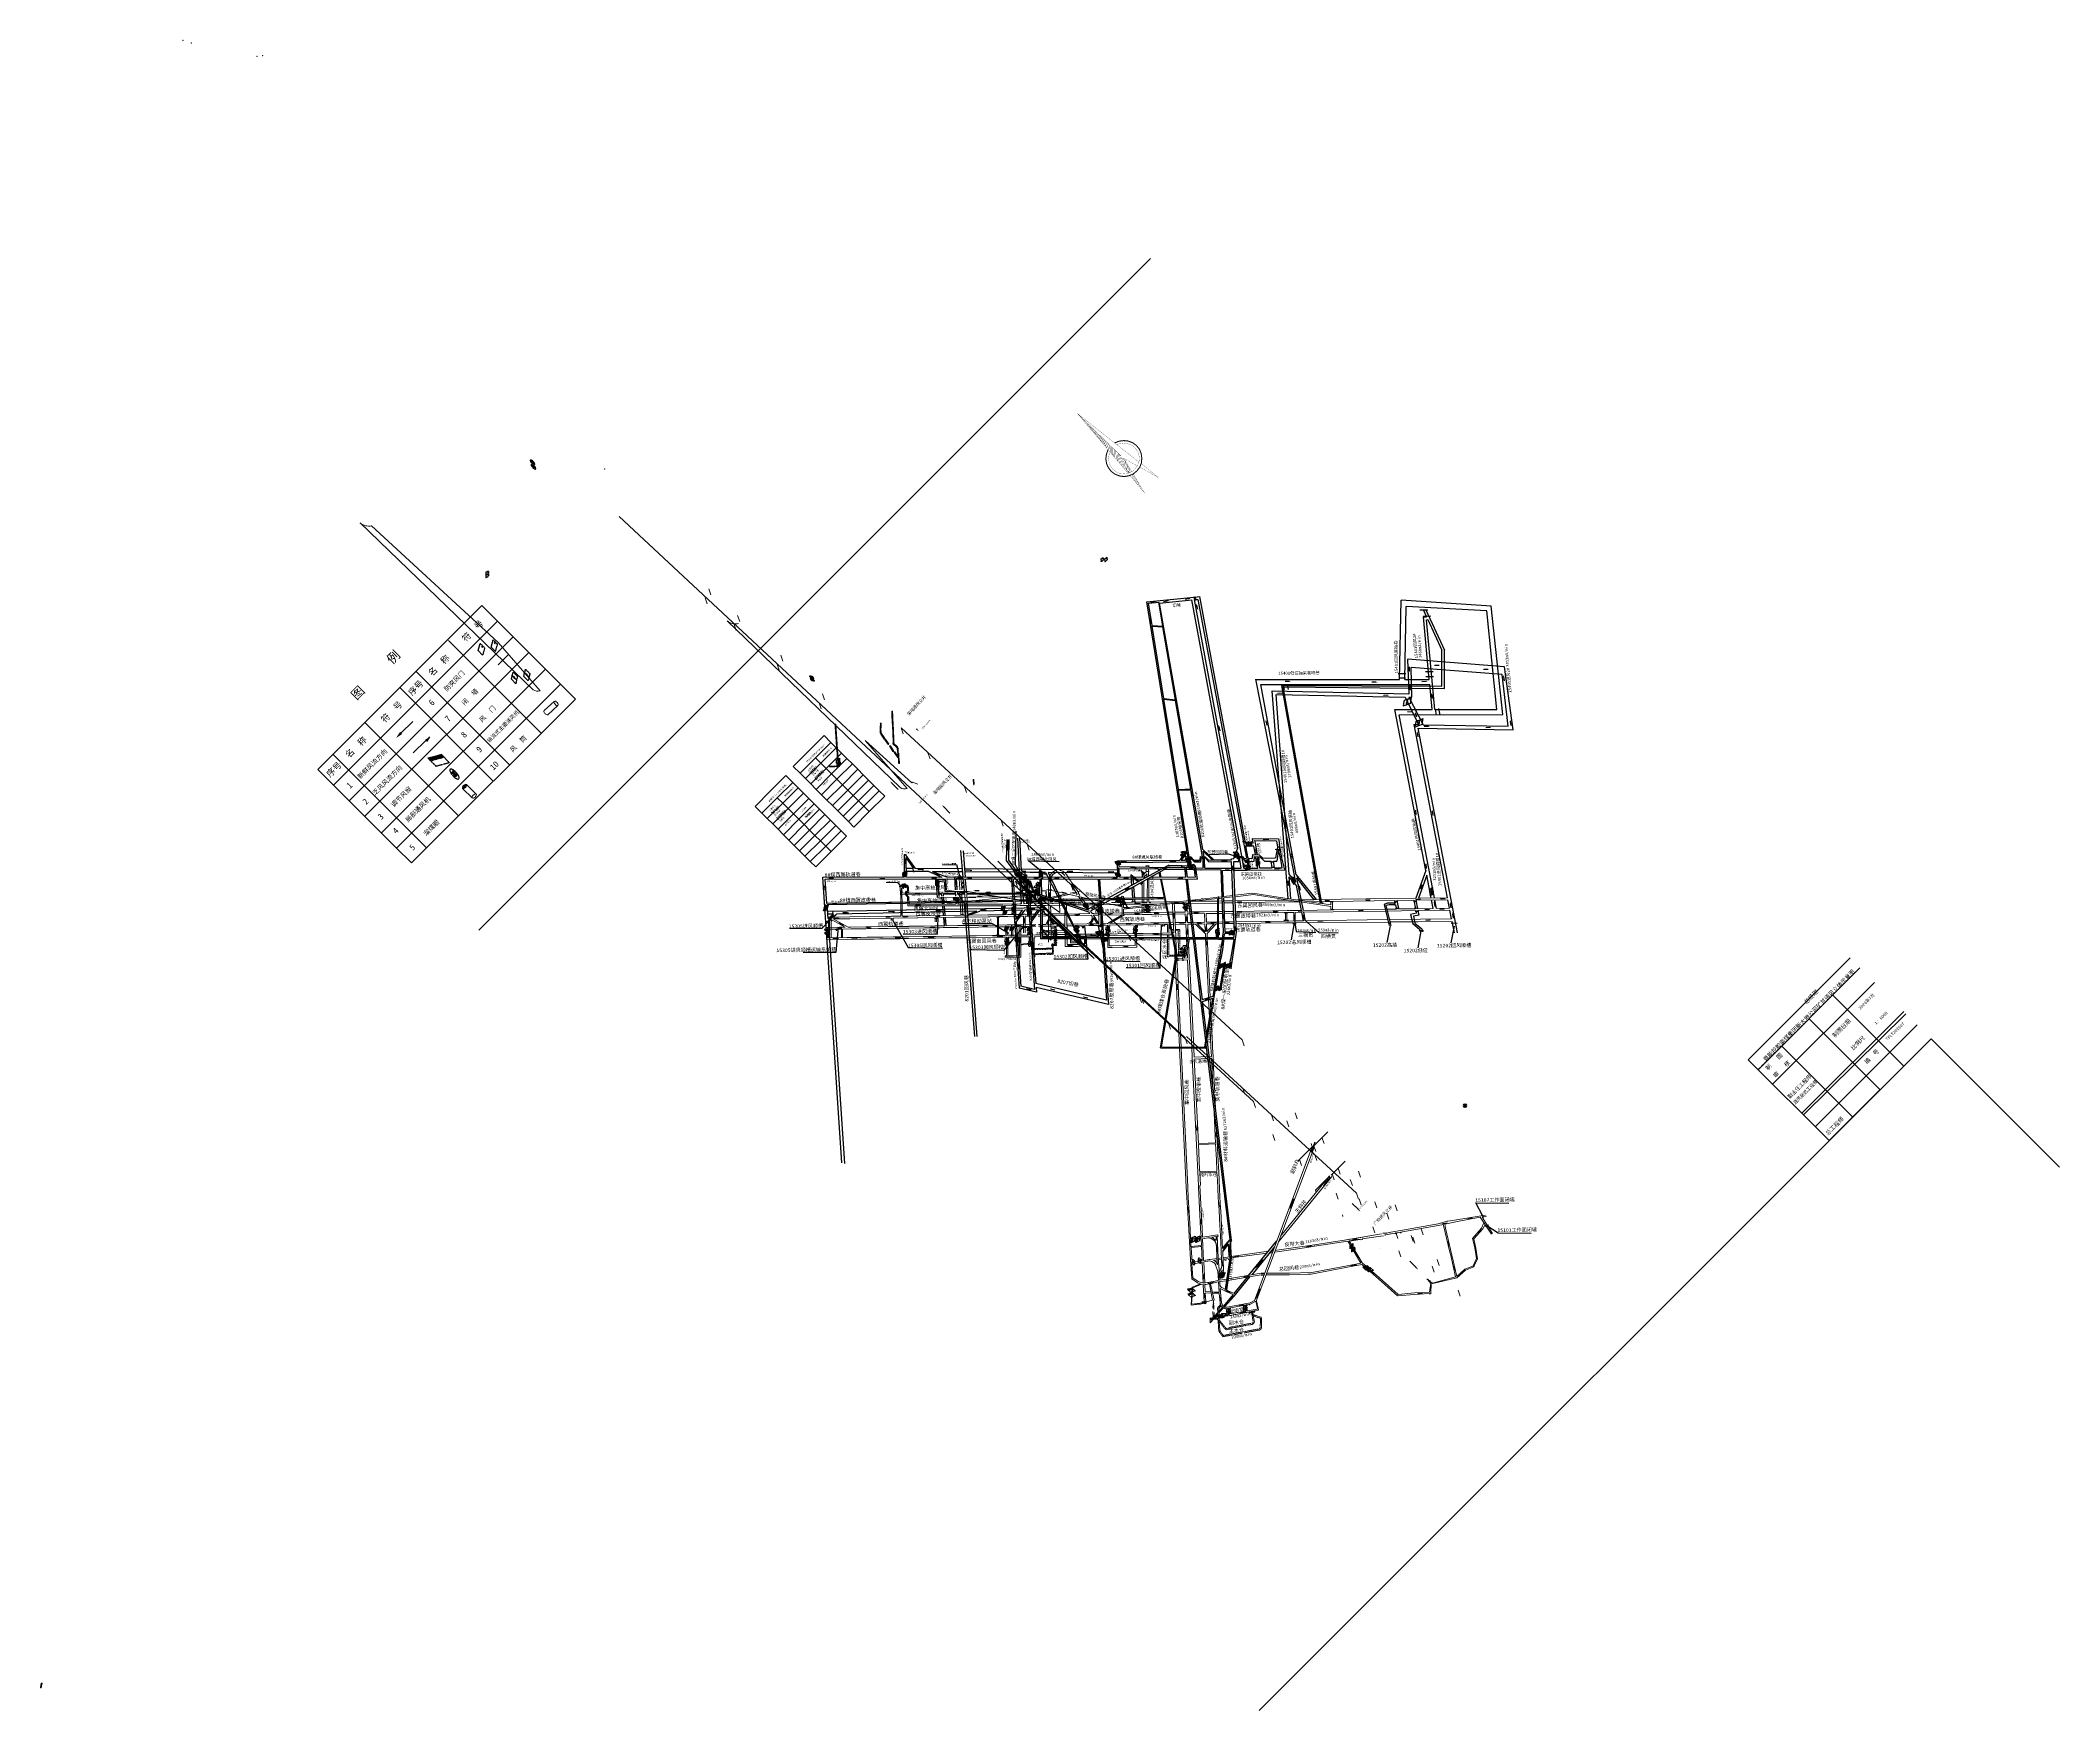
# Model space of a CAD drawing. Header units: millimetres. Extents: x 19725493 to 39459123, y 4133135 to 8271895.
# Drawn here: x 19725493 to 19731381, y 4133135 to 4138006 of the extents above.
import ezdxf
from ezdxf.enums import TextEntityAlignment as Align

# ---------------------------------------------------------------- set-up
doc = ezdxf.new("R2010")
doc.units = ezdxf.units.MM
doc.linetypes.add('ACAD_ISO02W100', pattern=[15, 12, -3])
doc.linetypes.add('HIDDENX2', pattern=[0.75, 0.5, -0.25])
for name, color, linetype in [('2m等高线', 37, 'Continuous'), ('TK', 7, 'Continuous'), ('主要大巷', 7, 'Continuous'), ('图名注记', 7, 'Continuous'), ('图形修饰', 7, 'Continuous'), ('图符号', 90, 'Continuous'), ('岩巷', 30, 'Continuous'), ('巷道底板高程注记', 7, 'Continuous'), ('巷道底板高程点', 7, 'Continuous'), ('指北针', 7, 'Continuous'), ('未掘巷道', 7, 'Continuous'), ('村庄', 7, 'Continuous'), ('次要巷道', 7, 'Continuous'), ('次要巷道注记', 7, 'Continuous'), ('煤巷', 7, 'Continuous'), ('竖井', 7, 'Continuous'), ('通风系统图', 7, 'Continuous'), ('闭墙', 7, 'Continuous'), ('陷落柱编号', 7, 'Continuous')]:
    doc.layers.add(name, color=color, linetype=linetype)
doc.styles.add('宋体', font='')
doc.styles.get('宋体').set_extended_font_data('SimSun')
doc.linetypes.add('井田边界线', pattern='A,40,-2,[133,煤矿线型.shx,S=1,R=0,X=0,Y=0],-4', length=46)

# ---------------------------------------------------------------- blocks, each defined once
blk = doc.blocks.new('指北针2')
at = {"color": 7}
for points, const_width in [([(0, 0), (-19.4, -192), (-30.4, -303.2)], 0.75), ([(-0.9, -252.7), (0, 0)], 0.75), ([(30, -303.6), (0, 0)], 0.75), ([(-0.5, -76.9), (-9.3, -90.7)], 0.75), ([(-0.5, -71.9), (-8.8, -85.3)], 0.75), ([(-0.6, -66.9), (-8.2, -79.6)], 0.75), ([(-0.5, -61.9), (-7.6, -73.6)], 0.75), ([(-0.5, -56.9), (-7, -67.9)], 0.75), ([(-0.5, -51.9), (-6.5, -62.3)], 0.75), ([(-0.5, -46.9), (-5.8, -56.2)], 0.75), ([(-0.5, -41.9), (-5.3, -50.2)], 0.75), ([(-0.5, -36.9), (-4.5, -43.6)], 0.75), ([(-0.5, -31.9), (-4, -37.9)], 0.75), ([(-0.5, -26.9), (-3.6, -32.6)], 0.75), ([(-0.6, -21.9), (-2.9, -26.3)], 0.75), ([(-0.5, -16.8), (-2.2, -20.5)], 0.75), ([(-0.5, -156.9), (-17.8, -177.1)], 0.75), ([(-0.5, -151.9), (-17.3, -172)], 0.75), ([(-0.5, -146.9), (-16.9, -167.1)], 0.75), ([(-0.5, -141.9), (-16.4, -162.1)], 0.75), ([(-0.6, -136.9), (-16, -157.2)], 0.75), ([(-0.4, -131.9), (-15.3, -152.1)], 0.75), ([(-0.4, -126.9), (-14.8, -147.2)], 0.75), ([(-0.7, -121.9), (-14.4, -142.1)], 0.75), ([(-0.5, -116.9), (-13.9, -137.1)], 0.75), ([(-0.5, -112), (-13.5, -131.9)], 0.75), ([(-0.5, -106.9), (-12.9, -125.9)], 0.75), ([(-0.4, -101.9), (-12.3, -120.4)], 0.75), ([(-0.5, -96.9), (-11.6, -114.4)], 0.75), ([(-0.5, -91.9), (-11.1, -108.5)], 0.75), ([(-0.5, -87), (-10.5, -102.7)], 0.75), ([(-0.5, -81.9), (-9.9, -96.8)], 0.75), ([(18.4, -184.3), (34.8, -191.6), (49.3, -203.4), (60.2, -217), (67.5, -234.3), (69.8, -252), (67.5, -270.6), (60.2, -287), (48.9, -301.1), (34.8, -312.9), (17.9, -320.2), (-0.2, -322), (-19.8, -319.7), (-35.2, -312.5), (-49.8, -302), (-60.7, -287.5), (-68.4, -269.3), (-70.7, -251.6), (-67.5, -231.6), (-61.1, -216.6), (-49.3, -201.6), (-35.2, -191.6), (-19.8, -184.3)], 4), ([(19.3, -195.7), (30.2, -200.2), (42, -209.3), (50.7, -221.1), (57.9, -237), (59.8, -251.1), (57.9, -264.7), (54.3, -276.1), (51.1, -282.9), (42.9, -294.3), (31.1, -303.4), (13.9, -309.7), (-3, -312), (-15, -310.6), (-32, -302.9), (-42.5, -294.3), (-52.9, -281.5), (-58.4, -266.6), (-60.2, -252), (-58.4, -236.6), (-51.6, -221.6), (-42.5, -209.3), (-30.2, -200.7), (-19.3, -194.8)], 0.75), ([(-0.5, -231.9), (-25.4, -252.2)], 0.75), ([(-0.6, -227), (-24.8, -247.2)], 0.75), ([(-0.6, -221.9), (-24.4, -242.2)], 0.75), ([(-0.5, -216.9), (-23.8, -237.3)], 0.75), ([(-0.6, -211.9), (-23.3, -232.2)], 0.75), ([(-0.5, -206.9), (-22.8, -227.2)], 0.75), ([(-0.5, -201.9), (-22.3, -222.1)], 0.75), ([(-0.6, -196.9), (-21.9, -217)], 0.75), ([(-0.5, -192), (-21.3, -212.2)], 0.75), ([(-0.5, -186.9), (-20.8, -207.2)], 0.75), ([(-0.5, -181.9), (-20.4, -202.1)], 0.75), ([(-0.5, -176.9), (-19.8, -197.1)], 0.75), ([(-0.5, -171.9), (-19.4, -192)], 0.75), ([(-0.5, -166.9), (-18.8, -187.2)], 0.75), ([(-0.5, -161.9), (-18.3, -182.1)], 0.75), ([(-31.7, -314.2), (-40.6, -401.4), (-18.7, -321)], 0.75), ([(-9.8, -287), (-30.5, -303.5)], 0.75), ([(-8.4, -282), (-30.1, -299.5)], 0.75), ([(-5.6, -271.9), (-29.3, -291.2)], 0.75), ([(-7.1, -277), (-29.2, -294.8)], 0.75), ([(-4.5, -267), (-28.9, -287.2)], 0.75), ([(-3.1, -261.9), (-28.3, -282.2)], 0.75), ([(-11.1, -292.1), (-28.1, -304.6)], 0.75), ([(-1.8, -256.9), (-27.9, -277.1)], 0.75), ([(-0.5, -252.2), (-27.3, -272.2)], 0.75), ([(-0.4, -247), (-26.9, -267.2)], 0.75), ([(-0.6, -241.9), (-26.4, -262.1)], 0.75), ([(-0.6, -237), (-26, -257.3)], 0.75), ([(-12.4, -297.1), (-24.7, -305.6)], 0.75), ([(-14.4, -302.9), (-20.8, -307.6)], 0.75), ([(-0.4, -252), (-15.7, -309.7)], 0.75), ([(15, -309.5), (-0.2, -252.5)], 0.75), ([(-36.6, -387), (-39.3, -389.6)], 0.75), ([(-35.3, -382), (-38.8, -384.7)], 0.75), ([(-33.9, -377.1), (-38.2, -379.6)], 0.75), ([(-32.7, -372.1), (-37.8, -374.6)], 0.75), ([(-31.2, -367), (-37.3, -369.5)], 0.75), ([(-29.8, -362), (-36.8, -364.7)], 0.75), ([(-28.8, -357.1), (-36.4, -360.1)], 0.75), ([(-27.2, -352), (-35.8, -355.4)], 0.75), ([(-26, -347), (-35.3, -350.9)], 0.75), ([(-24.5, -342.1), (-34.9, -347)], 0.75), ([(-23.2, -337), (-34.6, -342.9)], 0.75), ([(-21.9, -332), (-34.1, -338.8)], 0.75), ([(-20.6, -327.1), (-33.7, -334.7)], 0.75), ([(-19.1, -322.1), (-33.2, -330.9)], 0.75), ([(-19.6, -318.8), (-32.8, -326.5)], 0.75), ([(19.1, -321.8), (39.1, -399), (32.7, -316.3)], 0.75)]:
    blk.add_lwpolyline(points, dxfattribs=dict(at, const_width=const_width))
blk = doc.blocks.new('*T2')
at = {"color": 0, "lineweight": -2}
for p, q in [((44.9, 44.9), (89.8, 89.8)), ((64.8, 25), (109.7, 69.9)), ((89.8, 89.8), (109.7, 69.9)), ((109.7, 69.9), (125.4, 54.2)), ((0, 0), (44.9, 44.9)), ((0, 0), (19.9, -19.9)), ((19.9, -19.9), (64.8, 25)), ((35.6, -35.6), (80.5, 9.3)), ((64.8, 25), (80.5, 9.3)), ((80.5, 9.3), (125.4, 54.2)), ((80.5, 9.3), (96.2, -6.4)), ((96.2, -6.4), (141.1, 38.5)), ((111.8, -22), (156.7, 22.9)), ((125.4, 54.2), (141.1, 38.5)), ((127.5, -37.7), (172.4, 7.2)), ((141.1, 38.5), (156.7, 22.9)), ((156.7, 22.9), (172.4, 7.2)), ((172.4, 7.2), (188.1, -8.5)), ((19.9, -19.9), (35.6, -35.6)), ((35.6, -35.6), (51.3, -51.3)), ((51.3, -51.3), (96.2, -6.4)), ((51.3, -51.3), (66.9, -66.9)), ((66.9, -66.9), (111.8, -22)), ((82.6, -82.6), (127.5, -37.7)), ((96.2, -6.4), (111.8, -22)), ((98.3, -98.3), (143.2, -53.4)), ((111.8, -22), (127.5, -37.7)), ((127.5, -37.7), (143.2, -53.4)), ((143.2, -53.4), (188.1, -8.5)), ((143.2, -53.4), (158.9, -69.1)), ((158.9, -69.1), (203.8, -24.2)), ((174.6, -84.8), (219.5, -39.9)), ((188.1, -8.5), (203.8, -24.2)), ((190.3, -100.5), (235.2, -55.6)), ((203.8, -24.2), (219.5, -39.9)), ((219.5, -39.9), (235.2, -55.6)), ((235.2, -55.6), (250.9, -71.3)), ((66.9, -66.9), (82.6, -82.6)), ((82.6, -82.6), (98.3, -98.3)), ((98.3, -98.3), (114, -114)), ((114, -114), (158.9, -69.1)), ((114, -114), (129.7, -129.7)), ((129.7, -129.7), (174.6, -84.8)), ((145.4, -145.4), (190.3, -100.5)), ((158.9, -69.1), (174.6, -84.8)), ((161.1, -161.1), (206, -116.2)), ((174.6, -84.8), (190.3, -100.5)), ((190.3, -100.5), (206, -116.2)), ((206, -116.2), (250.9, -71.3)), ((206, -116.2), (221.7, -131.9)), ((221.7, -131.9), (266.6, -87)), ((250.9, -71.3), (266.6, -87)), ((129.7, -129.7), (145.4, -145.4)), ((145.4, -145.4), (161.1, -161.1)), ((161.1, -161.1), (176.8, -176.8)), ((176.8, -176.8), (221.7, -131.9))]:
    blk.add_line(p, q, dxfattribs=at)
blk = doc.blocks.new('*T3')
at = {"color": 0, "lineweight": -2}
for p, q in [((44.9, 44.9), (89.8, 89.8)), ((64.8, 25), (109.7, 69.9)), ((89.8, 89.8), (109.7, 69.9)), ((109.7, 69.9), (125.4, 54.2)), ((0, 0), (44.9, 44.9)), ((0, 0), (19.9, -19.9)), ((19.9, -19.9), (64.8, 25)), ((35.6, -35.6), (80.5, 9.3)), ((64.8, 25), (80.5, 9.3)), ((80.5, 9.3), (125.4, 54.2)), ((80.5, 9.3), (96.2, -6.4)), ((96.2, -6.4), (141.1, 38.5)), ((111.8, -22), (156.7, 22.9)), ((125.4, 54.2), (141.1, 38.5)), ((127.5, -37.7), (172.4, 7.2)), ((141.1, 38.5), (156.7, 22.9)), ((156.7, 22.9), (172.4, 7.2)), ((172.4, 7.2), (188.1, -8.5)), ((19.9, -19.9), (35.6, -35.6)), ((35.6, -35.6), (51.3, -51.3)), ((51.3, -51.3), (96.2, -6.4)), ((51.3, -51.3), (66.9, -66.9)), ((66.9, -66.9), (111.8, -22)), ((82.6, -82.6), (127.5, -37.7)), ((96.2, -6.4), (111.8, -22)), ((98.3, -98.3), (143.2, -53.4)), ((111.8, -22), (127.5, -37.7)), ((127.5, -37.7), (143.2, -53.4)), ((143.2, -53.4), (188.1, -8.5)), ((143.2, -53.4), (158.9, -69.1)), ((158.9, -69.1), (203.8, -24.2)), ((174.6, -84.8), (219.5, -39.9)), ((188.1, -8.5), (203.8, -24.2)), ((190.3, -100.5), (235.2, -55.6)), ((203.8, -24.2), (219.5, -39.9)), ((219.5, -39.9), (235.2, -55.6)), ((235.2, -55.6), (250.9, -71.3)), ((66.9, -66.9), (82.6, -82.6)), ((82.6, -82.6), (98.3, -98.3)), ((98.3, -98.3), (114, -114)), ((114, -114), (158.9, -69.1)), ((114, -114), (129.7, -129.7)), ((129.7, -129.7), (174.6, -84.8)), ((145.4, -145.4), (190.3, -100.5)), ((158.9, -69.1), (174.6, -84.8)), ((161.1, -161.1), (206, -116.2)), ((174.6, -84.8), (190.3, -100.5)), ((190.3, -100.5), (206, -116.2)), ((206, -116.2), (250.9, -71.3)), ((206, -116.2), (221.7, -131.9)), ((221.7, -131.9), (266.6, -87)), ((250.9, -71.3), (266.6, -87)), ((129.7, -129.7), (145.4, -145.4)), ((145.4, -145.4), (161.1, -161.1)), ((161.1, -161.1), (176.8, -176.8)), ((176.8, -176.8), (221.7, -131.9))]:
    blk.add_line(p, q, dxfattribs=at)

msp = doc.modelspace()

# ---------------------------------------------------------------- hatches: boundary and pattern name
at = {"ltscale": 6}
for color, points in [(5, [(19728731.9, 4136367.2), (19728731.5, 4136368.8), (19728727.8, 4136367.1)]), (5, [(19728770.3, 4136368.7), (19728769.9, 4136370.3), (19728766.3, 4136368.5)]), (5, [(19728832.3, 4136375.9), (19728831.9, 4136377.6), (19728828.2, 4136375.8)]), (5, [(19728731.6, 4136308.5), (19728729.9, 4136308.4), (19728731.1, 4136304.5)]), (5, [(19729486.2, 4136166.8), (19729484.6, 4136166.7), (19729485.5, 4136162.8)]), (5, [(19729101.2, 4136101.8), (19729101.1, 4136103.5), (19729097.2, 4136102.3)]), (5, [(19729410.6, 4136095.8), (19729410.5, 4136097.5), (19729406.6, 4136096.3)]), (5, [(19729487.9, 4136111.9), (19729486.2, 4136111.8), (19729487.2, 4136107.9)]), (5, [(19728776.7, 4136030.7), (19728775, 4136030.5), (19728776.2, 4136026.7)]), (5, [(19729480.6, 4136047.5), (19729480.5, 4136049.2), (19729476.6, 4136048.1)]), (5, [(19726614, 4135966), (19726618.8, 4135961.3), (19726627.6, 4135974.9)]), (5, [(19727974.9, 4135838.4), (19727977.2, 4135840.8), (19727970.4, 4135845.1)]), (5, [(19728126.1, 4135769.3), (19728128.5, 4135771.7), (19728121.7, 4135776)]), (5, [(19728821.1, 4135752.1), (19728819.4, 4135752), (19728820.6, 4135748.1)]), (5, [(19729505.5, 4135748.9), (19729503.9, 4135748.7), (19729505.1, 4135744.9)]), (5, [(19729013.9, 4135659.2), (19729013.7, 4135660.9), (19729009.9, 4135659.7)]), (5, [(19729062.3, 4135674.6), (19729062.2, 4135676.3), (19729058.3, 4135675.1)]), (1, [(19728634.1, 4135590.8), (19728635.8, 4135590.9), (19728634.7, 4135594.8)]), (5, [(19728647.5, 4135610.2), (19728647.3, 4135611.9), (19728643.4, 4135610.8)]), (1, [(19728684.5, 4135594.1), (19728684.3, 4135592.4), (19728688.4, 4135592.9)]), (1, [(19728747.9, 4135593.1), (19728747.8, 4135591.4), (19728751.8, 4135592)]), (5, [(19728790.7, 4135611.4), (19728790.6, 4135613.1), (19728786.7, 4135612.2)]), (1, [(19728819.4, 4135599.1), (19728819.3, 4135597.5), (19728823.3, 4135598)]), (5, [(19728824.1, 4135623), (19728822.7, 4135624), (19728821.2, 4135620.2)]), (1, [(19728847.8, 4135597.6), (19728847.7, 4135596), (19728851.7, 4135596.5)]), (5, [(19728859.2, 4135611.9), (19728859.2, 4135613.5), (19728855.2, 4135612.6)]), (5, [(19728941.3, 4135612.8), (19728941.2, 4135614.4), (19728937.3, 4135613.3)]), (5, [(19729008.7, 4135639), (19729007, 4135638.8), (19729008.2, 4135635)]), (5, [(19729536, 4135592.1), (19729534.3, 4135591.9), (19729535.5, 4135588.1)]), (1, [(19728001.9, 4135526.6), (19728003.6, 4135526.6), (19728002.6, 4135530.6)]), (5, [(19728064.4, 4135588.4), (19728064.3, 4135586.7), (19728068.3, 4135587.5)]), (5, [(19728131.1, 4135545.1), (19728132.7, 4135545.3), (19728131.4, 4135549.1)]), (5, [(19728162.7, 4135546.7), (19728161.1, 4135546.6), (19728162.1, 4135542.7)]), (5, [(19728204.4, 4135586.3), (19728204.4, 4135584.6), (19728208.4, 4135585.4)]), (5, [(19728341.4, 4135585.8), (19728341.4, 4135584.2), (19728345.4, 4135585)]), (5, [(19728349.2, 4135546.2), (19728351.5, 4135548.6), (19728344.7, 4135553)]), (5, [(19728491, 4135582.1), (19728490.9, 4135583.7), (19728487, 4135582.6)]), (5, [(19728610.1, 4135580.8), (19728610, 4135582.5), (19728606.1, 4135581.4)]), (1, [(19728762.4, 4135549.2), (19728764, 4135549.6), (19728762.3, 4135553.2)]), (1, [(19728876.4, 4135586.5), (19728876.3, 4135584.8), (19728880.3, 4135585.4)]), (5, [(19728971.7, 4135586.4), (19728970, 4135586.2), (19728971.2, 4135582.3)]), (5, [(19729133.4, 4135542), (19729131.8, 4135541.8), (19729133, 4135537.9)]), (5, [(19729518.8, 4135532.3), (19729517.2, 4135532.8), (19729516.8, 4135528.8)]), (1, [(19728003.8, 4135469.1), (19728005.5, 4135469.2), (19728004.5, 4135473.1)]), (1, [(19728023.7, 4135527.9), (19728022, 4135527.9), (19728022.9, 4135523.9)]), (1, [(19728024.1, 4135499.7), (19728022.4, 4135499.6), (19728023.3, 4135495.7)]), (1, [(19728123.7, 4135500.3), (19728125.4, 4135500.5), (19728124.1, 4135504.3)]), (5, [(19728246.9, 4135471.3), (19728246.9, 4135469.7), (19728250.9, 4135470.5)]), (5, [(19728388.5, 4135473.8), (19728388.5, 4135472.2), (19728392.5, 4135473)]), (5, [(19728499.6, 4135486.6), (19728499.6, 4135488.2), (19728495.6, 4135487.5)]), (5, [(19728687.3, 4135489.1), (19728687.4, 4135490.7), (19728683.4, 4135490)]), (1, [(19728862.2, 4135498.2), (19728862.4, 4135496.6), (19728866.3, 4135497.9)]), (1, [(19728927.5, 4135473.1), (19728925.8, 4135473), (19728926.7, 4135469.1)]), (5, [(19728984.1, 4135493.4), (19728984.1, 4135495), (19728980.1, 4135494.3)]), (5, [(19729239.5, 4135496.4), (19729239.4, 4135498.1), (19729235.5, 4135497.1)]), (5, [(19729358.1, 4135498.4), (19729358, 4135500.1), (19729354.1, 4135499.1)]), (5, [(19729504.5, 4135501), (19729504.5, 4135502.7), (19729500.5, 4135501.7)]), (5, [(19729576.6, 4135502.1), (19729576.6, 4135503.8), (19729572.6, 4135502.8)]), (5, [(19727803.1, 4135453.1), (19727804.1, 4135451.8), (19727806.8, 4135454.8)]), (5, [(19727845.5, 4135462.6), (19727845.5, 4135460.9), (19727849.5, 4135461.7)]), (5, [(19727978.9, 4135465.8), (19727978.9, 4135464.1), (19727982.9, 4135464.9)]), (5, [(19728116.2, 4135467.9), (19728116.2, 4135466.2), (19728120.2, 4135467.1)]), (1, [(19728129.6, 4135442), (19728131.3, 4135442.2), (19728129.9, 4135446)]), (5, [(19728216.8, 4135463.7), (19728217.4, 4135462.2), (19728220.7, 4135464.4)]), (5, [(19728333.9, 4135434), (19728335.6, 4135434.2), (19728334.4, 4135438)]), (5, [(19728347.9, 4135454.5), (19728349.2, 4135453.5), (19728350.8, 4135457.3)]), (5, [(19728410.9, 4135424.1), (19728412.6, 4135424.2), (19728411.6, 4135428.1)]), (5, [(19728452.1, 4135417.5), (19728452.1, 4135415.8), (19728456.1, 4135416.7)]), (5, [(19728483.9, 4135458.2), (19728482.3, 4135458.2), (19728483.1, 4135454.3)]), (1, [(19728789.7, 4135415.9), (19728791.3, 4135416.3), (19728789.6, 4135419.9)]), (5, [(19728799.6, 4135448.8), (19728797.9, 4135448.7), (19728799, 4135444.8)]), (5, [(19727815.8, 4135387.2), (19727815.8, 4135385.5), (19727819.8, 4135386.4)]), (5, [(19727871.1, 4135388.7), (19727871.1, 4135387.1), (19727875.1, 4135387.9)]), (5, [(19727998, 4135389.3), (19727998, 4135387.6), (19728001.9, 4135388.4)]), (5, [(19728094.5, 4135390.6), (19728094.5, 4135388.9), (19728098.5, 4135389.8)]), (5, [(19728295.6, 4135393.8), (19728295.6, 4135392.1), (19728299.6, 4135392.9)]), (5, [(19728311.5, 4135370.4), (19728313.1, 4135370.6), (19728312, 4135374.5)]), (5, [(19728341.9, 4135381.2), (19728343.5, 4135381.3), (19728342.5, 4135385.2)]), (5, [(19728386.6, 4135364.3), (19728388.3, 4135364.4), (19728387.1, 4135368.3)]), (5, [(19728485, 4135396.4), (19728483.3, 4135396.4), (19728484.1, 4135392.4)]), (5, [(19728500.7, 4135366.3), (19728500.7, 4135364.6), (19728504.7, 4135365.6)]), (5, [(19728515.5, 4135382), (19728517.8, 4135384.4), (19728511, 4135388.7)]), (5, [(19728521.8, 4135397.3), (19728521.8, 4135395.7), (19728525.8, 4135396.5)]), (5, [(19728540.8, 4135375), (19728539.1, 4135375), (19728540.1, 4135371)]), (5, [(19728559, 4135395.5), (19728559.1, 4135397.2), (19728555.1, 4135396.5)]), (1, [(19728577.8, 4135393.3), (19728576.4, 4135394.1), (19728575.2, 4135390.2)]), (5, [(19728591.4, 4135392.7), (19728593.1, 4135392.8), (19728591.9, 4135396.7)]), (5, [(19728598.6, 4135397.6), (19728598.6, 4135399.3), (19728594.6, 4135398.6)]), (5, [(19728740.8, 4135399.3), (19728740.9, 4135401), (19728736.9, 4135400.2)]), (5, [(19728978.6, 4135409.7), (19728977, 4135409.5), (19728978.2, 4135405.6)]), (5, [(19728344, 4135310.8), (19728345.7, 4135310.9), (19728344.5, 4135314.8)]), (5, [(19728369.4, 4135240.1), (19728369.8, 4135241.7), (19728365.8, 4135241.8)]), (5, [(19728438.7, 4135239.2), (19728439, 4135240.9), (19728435, 4135240.9)]), (5, [(19728806.8, 4135249.6), (19728808.5, 4135249.7), (19728807.3, 4135253.6)]), (5, [(19728534.9, 4135215.9), (19728535.3, 4135217.5), (19728531.2, 4135217.6)]), (5, [(19728839.1, 4134599.4), (19728840.7, 4134599.6), (19728839.5, 4134603.4)]), (5, [(19728848.7, 4134421.9), (19728850.3, 4134422.1), (19728849.1, 4134426)]), (5, [(19729318.9, 4134432), (19729318.5, 4134433.6), (19729314.8, 4134431.9)]), (5, [(19728868.5, 4134376.1), (19728869.2, 4134374.5), (19728872.5, 4134376.8)]), (5, [(19728901.6, 4134381.3), (19728901.2, 4134382.9), (19728897.6, 4134381.1)]), (5, [(19729005.8, 4134399.3), (19729005.4, 4134400.9), (19729001.8, 4134399.1)]), (5, [(19728863.3, 4134319.6), (19728863.2, 4134321.3), (19728859.3, 4134320.1)]), (5, [(19728911.8, 4134321), (19728913.4, 4134321), (19728912.7, 4134325)]), (5, [(19728908.8, 4134280.5), (19728909, 4134278.8), (19728912.9, 4134280.1)]), (5, [(19728920.2, 4134285.7), (19728918.8, 4134286.7), (19728917.1, 4134283)]), (5, [(19728942.4, 4134285.2), (19728942.1, 4134286.9), (19728938.3, 4134285.4)])]:
    msp.add_hatch(color=color, dxfattribs=at).paths.add_polyline_path(points)
at = {"lineweight": 15}
h = msp.add_hatch(color=256, dxfattribs=at)
edge = h.paths.add_edge_path()
edge.add_ellipse((19726729.4, 4135830.3), major_axis=(5.64, 5.64), ratio=0.487118, start_angle=-0.26664, end_angle=123.18828)
edge.add_line((19726725.1, 4135831.2), (19726729.4, 4135830.3))
edge.add_line((19726729.4, 4135830.3), (19726735.1, 4135835.9))
edge = h.paths.add_edge_path()
edge.add_ellipse((19726729.4, 4135830.3), major_axis=(5.64, 5.64), ratio=0.487118, start_angle=180.63072, end_angle=302.3282)
edge.add_line((19726733.7, 4135829.4), (19726729.4, 4135830.3))
edge.add_line((19726729.4, 4135830.3), (19726723.8, 4135824.6))
at = {"lineweight": 20}
msp.add_hatch(color=1, dxfattribs=at).paths.add_polyline_path([(19728507.3, 4135536.9), (19728510.7, 4135530), (19728505.6, 4135535.7)])
at = {"layer": '2m等高线', "linetype": '井田边界线'}
for color, points in [(1, [(19728862.9, 4136359), (19728865.1, 4136359.5), (19728862.8, 4136364.3)]), (1, [(19728757.1, 4136347.4), (19728759.3, 4136347.5), (19728758, 4136352.6)]), (1, [(19728782.3, 4136201.8), (19728784.5, 4136201.9), (19728783.1, 4136207)]), (5, [(19729559.8, 4136182.6), (19729559.7, 4136184.8), (19729554.5, 4136183.5)]), (1, [(19729134.5, 4136137.8), (19729134.6, 4136135.6), (19729139.7, 4136136.9)]), (1, [(19729387.5, 4136135.4), (19729387.6, 4136133.2), (19729392.7, 4136134.5)]), (1, [(19729533.3, 4136137), (19729533.4, 4136134.8), (19729538.5, 4136136.1)]), (5, [(19729702.6, 4136170.9), (19729702.5, 4136173.1), (19729697.4, 4136171.8)]), (1, [(19729758.6, 4136150.5), (19729760.8, 4136150.8), (19729759, 4136155.8)]), (1, [(19729553.2, 4136088.2), (19729551, 4136087.8), (19729552.9, 4136082.8)]), (1, [(19728928.3, 4136004.4), (19728930.4, 4136004.9), (19728928.1, 4136009.7)]), (1, [(19729065.6, 4136020.4), (19729067.7, 4136020.9), (19729065.4, 4136025.7)]), (1, [(19729501.1, 4136044.8), (19729503.2, 4136045.5), (19729500.6, 4136050.1)]), (1, [(19729540.1, 4136005.9), (19729540.1, 4136003.7), (19729545.3, 4136004.9)]), (1, [(19729719.6, 4136002.7), (19729719.7, 4136000.5), (19729724.8, 4136001.7)]), (1, [(19729778.2, 4136020.1), (19729780.3, 4136020.4), (19729778.6, 4136025.4)]), (1, [(19726547.6, 4135983), (19726541.4, 4135989.2), (19726529.8, 4135971.3)]), (1, [(19728048.8, 4135999.6), (19728045.7, 4135996.4), (19728054.7, 4135990.8)]), (1, [(19728048.8, 4135999.6), (19728045.7, 4135996.4), (19728054.7, 4135990.8)]), (1, [(19729506.9, 4135986.8), (19729509, 4135987.1), (19729507.2, 4135992.1)]), (1, [(19728850, 4135814.9), (19728852.2, 4135815), (19728850.9, 4135820.2)]), (1, [(19729550.7, 4135757.6), (19729552.9, 4135757.9), (19729551.1, 4135762.9)]), (1, [(19729035.3, 4135646.3), (19729037.4, 4135646.9), (19729035.1, 4135651.6)]), (1, [(19729103.5, 4135653.6), (19729105.6, 4135654.1), (19729103.3, 4135658.9)]), (5, [(19728013, 4135617), (19728015.2, 4135617.1), (19728013.9, 4135622.2)]), (5, [(19728030.5, 4135608.4), (19728028.7, 4135607.1), (19728032.6, 4135603.5)]), (1, [(19728776.3, 4135595.1), (19728777.4, 4135593.2), (19728781.4, 4135596.7)]), (1, [(19728838.1, 4135607.1), (19728840.3, 4135607.3), (19728838.7, 4135612.4)]), (1, [(19728884.5, 4135607.1), (19728886.7, 4135607.2), (19728885.4, 4135612.3)]), (1, [(19728959.6, 4135590.3), (19728959.7, 4135588.1), (19728964.8, 4135589.6)]), (1, [(19729000, 4135606.5), (19729002.1, 4135607), (19728999.8, 4135611.8)]), (1, [(19729018.1, 4135589.9), (19729018.2, 4135587.7), (19729023.3, 4135589.1)]), (1, [(19729103.7, 4135590.8), (19729103.8, 4135588.6), (19729108.9, 4135590.1)]), (1, [(19729139.6, 4135632.6), (19729141.7, 4135633.2), (19729139.4, 4135637.9)]), (1, [(19727793.2, 4135561.7), (19727793.2, 4135563.9), (19727788, 4135562.9)]), (1, [(19727943, 4135560.3), (19727942.9, 4135562.5), (19727937.7, 4135561.4)]), (5, [(19728013, 4135578.6), (19728015.2, 4135578.7), (19728014, 4135583.8)]), (1, [(19728093.6, 4135561.8), (19728093.6, 4135564), (19728088.4, 4135563)]), (1, [(19728102.5, 4135574.7), (19728103.3, 4135576.7), (19728098, 4135577.4)]), (5, [(19728109.2, 4135544.9), (19728107, 4135544.6), (19728108.7, 4135539.6)]), (5, [(19728170.8, 4135562.3), (19728170.8, 4135564.5), (19728165.6, 4135563.5)]), (1, [(19728197, 4135561.8), (19728197, 4135564), (19728191.8, 4135563)]), (1, [(19728314.9, 4135561.6), (19728314.9, 4135563.8), (19728309.7, 4135562.8)]), (1, [(19728326.4, 4135550.2), (19728328.6, 4135550.4), (19728327.1, 4135555.5)]), (5, [(19728354.4, 4135538), (19728352.2, 4135537.9), (19728353.4, 4135532.7)]), (1, [(19728365.7, 4135536.5), (19728367.9, 4135536.6), (19728366.5, 4135541.7)]), (1, [(19728373, 4135543.5), (19728370.8, 4135543.4), (19728372.1, 4135538.3)]), (5, [(19728379.8, 4135536.8), (19728377.6, 4135536.8), (19728378.8, 4135531.6)]), (1, [(19728391.5, 4135561.9), (19728391.5, 4135564.1), (19728386.3, 4135563.1)]), (5, [(19728430.4, 4135527.8), (19728430.3, 4135530), (19728425.2, 4135528.8)]), (1, [(19728438.5, 4135556.4), (19728436.3, 4135556.3), (19728437.6, 4135551.2)]), (1, [(19728451.3, 4135561.6), (19728451.3, 4135563.8), (19728446.1, 4135562.8)]), (1, [(19728620.2, 4135561.7), (19728620.3, 4135563.9), (19728615, 4135562.9)]), (1, [(19728653.3, 4135561.4), (19728653.3, 4135563.6), (19728648.1, 4135562.5)]), (1, [(19728666.4, 4135534.4), (19728667.4, 4135532.4), (19728671.4, 4135535.9)]), (1, [(19728812.6, 4135561.5), (19728812.6, 4135563.7), (19728807.4, 4135562.6)]), (1, [(19728835, 4135576.9), (19728832.9, 4135576.5), (19728834.8, 4135571.6)]), (1, [(19728836.5, 4135546.7), (19728838.7, 4135547), (19728836.9, 4135552)]), (1, [(19728863.5, 4135575.3), (19728861.3, 4135574.9), (19728863.3, 4135570)]), (1, [(19728937.6, 4135569), (19728939.8, 4135569.1), (19728938.4, 4135574.3)]), (1, [(19729162.5, 4135539.1), (19729164.6, 4135539.6), (19729162.4, 4135544.4)]), (1, [(19727782.4, 4135528.9), (19727780.2, 4135528.7), (19727781.9, 4135523.7)]), (1, [(19727785.4, 4135473.8), (19727783.3, 4135473.5), (19727785.1, 4135468.5)]), (1, [(19727802.7, 4135485.8), (19727802.8, 4135488), (19727797.5, 4135487)]), (1, [(19727962.1, 4135488.7), (19727962.1, 4135490.9), (19727956.9, 4135489.9)]), (1, [(19728046.5, 4135516.6), (19728046.5, 4135518.8), (19728041.3, 4135517.6)]), (5, [(19728056.8, 4135485.4), (19728056.8, 4135483.2), (19728062, 4135484.5)]), (1, [(19728159.6, 4135518.4), (19728159.6, 4135516.2), (19728164.8, 4135517.2)]), (5, [(19728218.3, 4135525.7), (19728218.3, 4135527.9), (19728213.1, 4135526.9)]), (1, [(19728220.2, 4135492.7), (19728220.1, 4135494.9), (19728214.9, 4135493.7)]), (5, [(19728237.2, 4135510.3), (19728237.3, 4135508.1), (19728242.4, 4135509.4)]), (5, [(19728251.7, 4135520.8), (19728251.6, 4135523), (19728246.4, 4135521.6)]), (5, [(19728339.2, 4135521.4), (19728339.1, 4135523.6), (19728334, 4135522.3)]), (5, [(19728337.6, 4135486.9), (19728337.9, 4135484.8), (19728342.9, 4135486.5)]), (1, [(19728339.2, 4135518.7), (19728339.3, 4135516.5), (19728344.5, 4135517.7)]), (5, [(19728350.6, 4135527.1), (19728350.6, 4135529.3), (19728345.4, 4135528.3)]), (1, [(19728367.3, 4135495.8), (19728367.4, 4135498), (19728362.1, 4135497.1)]), (5, [(19728368.3, 4135511.8), (19728368.4, 4135509.6), (19728373.5, 4135510.9)]), (1, [(19728371, 4135473.8), (19728373.2, 4135474), (19728371.8, 4135479.1)]), (5, [(19728383.3, 4135494.7), (19728381.1, 4135494.7), (19728382.4, 4135489.5)]), (5, [(19728388.7, 4135527.3), (19728388.8, 4135529.5), (19728383.6, 4135528.5)]), (1, [(19728427.5, 4135510.2), (19728425.4, 4135510.1), (19728426.7, 4135505)]), (1, [(19728434.5, 4135496.8), (19728434.5, 4135499), (19728429.3, 4135497.7)]), (1, [(19728436.6, 4135508.6), (19728434.5, 4135508.5), (19728435.8, 4135503.4)]), (1, [(19728459.2, 4135508.5), (19728458.7, 4135510.6), (19728453.8, 4135508.4)]), (5, [(19728472.8, 4135521.3), (19728473.4, 4135523.4), (19728468.1, 4135523.8)]), (1, [(19728480.7, 4135487.9), (19728481.3, 4135490.1), (19728476, 4135490.4)]), (1, [(19728566.6, 4135478.7), (19728567.7, 4135476.8), (19728571.7, 4135480.3)]), (1, [(19728582.4, 4135526), (19728580.2, 4135525.8), (19728581.8, 4135520.8)]), (1, [(19728616.8, 4135500.2), (19728616.7, 4135502.4), (19728611.5, 4135501.1)]), (5, [(19728634.7, 4135483.8), (19728635.3, 4135485.9), (19728630, 4135486.2)]), (1, [(19728665.5, 4135477.8), (19728665.9, 4135475.6), (19728670.8, 4135477.5)]), (1, [(19728753.4, 4135503), (19728753.4, 4135505.2), (19728748.2, 4135503.9)]), (1, [(19728810.9, 4135492.9), (19728811.1, 4135490.7), (19728816.2, 4135492.2)]), (1, [(19728831.5, 4135479.3), (19728833.7, 4135479.3), (19728832.6, 4135484.5)]), (1, [(19729541.8, 4135472.9), (19729541.9, 4135470.7), (19729547, 4135472.2)]), (1, [(19729556.1, 4135492.4), (19729558.2, 4135492.7), (19729556.4, 4135497.7)]), (1, [(19729585.1, 4135473.5), (19729585.3, 4135471.3), (19729590.4, 4135472.8)]), (1, [(19729603.1, 4135488.3), (19729605.3, 4135488.6), (19729603.5, 4135493.6)]), (1, [(19727817.6, 4135415.9), (19727817.6, 4135418.1), (19727812.4, 4135417.1)]), (1, [(19727818.9, 4135447.3), (19727819, 4135445.1), (19727824.1, 4135446.5)]), (1, [(19727823.4, 4135430.3), (19727824.5, 4135432.3), (19727819.4, 4135433.7)]), (1, [(19727903.6, 4135417), (19727903.7, 4135419.2), (19727898.5, 4135418.2)]), (1, [(19727969.7, 4135450.4), (19727969.8, 4135448.3), (19727974.9, 4135449.6)]), (1, [(19728019.9, 4135451.1), (19728020, 4135448.9), (19728025.1, 4135450.3)]), (1, [(19728089.9, 4135419), (19728089.9, 4135421.2), (19728084.7, 4135420.2)]), (1, [(19728115, 4135452.1), (19728115.1, 4135449.9), (19728120.3, 4135451.1)]), (1, [(19728242.6, 4135421.6), (19728242.6, 4135423.8), (19728237.4, 4135422.8)]), (1, [(19728327.2, 4135412.3), (19728325, 4135412.2), (19728326.3, 4135407.1)]), (1, [(19728334.1, 4135466.1), (19728331.9, 4135466.1), (19728333.2, 4135460.9)]), (1, [(19728340.5, 4135423.8), (19728340.6, 4135426), (19728335.4, 4135425)]), (1, [(19728360.9, 4135443.2), (19728363.1, 4135443.4), (19728361.7, 4135448.5)]), (1, [(19728381.9, 4135423.6), (19728382, 4135425.8), (19728376.8, 4135424.8)]), (1, [(19728458.1, 4135424.5), (19728458.1, 4135426.7), (19728452.9, 4135425.7)]), (1, [(19728511.3, 4135455.8), (19728511.4, 4135458), (19728506.1, 4135457)]), (1, [(19728551.4, 4135425.7), (19728551.4, 4135427.9), (19728546.2, 4135426.9)]), (1, [(19728551.3, 4135469.6), (19728549.4, 4135468.5), (19728553.1, 4135464.6)]), (1, [(19728557, 4135433.8), (19728555.1, 4135434.9), (19728553.4, 4135429.9)]), (1, [(19728572.9, 4135439.1), (19728571, 4135437.9), (19728574.7, 4135434.1)]), (1, [(19728594.6, 4135429.2), (19728594.8, 4135427.1), (19728599.9, 4135428.6)]), (1, [(19728607.6, 4135457), (19728607.4, 4135459.2), (19728602.3, 4135457.6)]), (1, [(19728632.6, 4135446.9), (19728633.6, 4135445), (19728637.7, 4135448.4)]), (1, [(19728670.9, 4135430.3), (19728671.1, 4135428.1), (19728676.2, 4135429.7)]), (1, [(19728685.5, 4135458.3), (19728685.4, 4135460.5), (19728680.3, 4135459.2)]), (1, [(19728751.6, 4135431.5), (19728751.8, 4135429.3), (19728756.9, 4135430.9)]), (1, [(19728752.9, 4135461), (19728753, 4135458.8), (19728758.1, 4135460.1)]), (1, [(19728826, 4135432.2), (19728826.2, 4135430), (19728831.2, 4135431.5)]), (1, [(19728834, 4135449.5), (19728836.2, 4135449.6), (19728835.1, 4135454.7)]), (1, [(19728835.8, 4135410.3), (19728838, 4135410.3), (19728836.8, 4135415.5)]), (1, [(19728868.4, 4135462.6), (19728868.5, 4135460.4), (19728873.6, 4135461.7)]), (1, [(19728877.2, 4135432.5), (19728877.4, 4135430.3), (19728882.5, 4135431.9)]), (1, [(19728890.3, 4135418.9), (19728892.5, 4135418.9), (19728891.4, 4135424.1)]), (1, [(19728917.5, 4135433.4), (19728917.7, 4135431.2), (19728922.8, 4135432.8)]), (1, [(19728942.3, 4135455.2), (19728944.5, 4135455.3), (19728943.2, 4135460.5)]), (1, [(19728958.1, 4135435), (19728958.3, 4135432.8), (19728963.4, 4135434.4)]), (1, [(19728994.6, 4135465.2), (19728994.6, 4135463), (19728999.8, 4135464.2)]), (1, [(19729077.5, 4135435.1), (19729077.7, 4135432.9), (19729082.7, 4135434.5)]), (1, [(19729099.6, 4135465.7), (19729099.7, 4135463.5), (19729104.8, 4135464.7)]), (1, [(19729148.3, 4135454.1), (19729150.4, 4135454.2), (19729149.2, 4135459.3)]), (1, [(19729172.1, 4135467.2), (19729172.3, 4135465), (19729177.4, 4135466.6)]), (1, [(19729175.3, 4135454.4), (19729177.5, 4135454.5), (19729176.3, 4135459.6)]), (1, [(19729229.8, 4135438), (19729230, 4135435.8), (19729235.1, 4135437.4)]), (1, [(19729348.8, 4135469.7), (19729349, 4135467.5), (19729354, 4135469)]), (1, [(19729544.4, 4135441.7), (19729544.6, 4135439.5), (19729549.6, 4135441)]), (1, [(19729610, 4135458.1), (19729612.2, 4135458.4), (19729610.4, 4135463.4)]), (1, [(19727790.5, 4135403.7), (19727788.3, 4135403.6), (19727789.6, 4135398.5)]), (1, [(19727831.6, 4135401), (19727829.4, 4135400.9), (19727830.7, 4135395.7)]), (1, [(19728310.6, 4135411.3), (19728308.5, 4135411.2), (19728309.8, 4135406.1)]), (1, [(19728350.3, 4135376.8), (19728348.1, 4135376.7), (19728349.4, 4135371.5)]), (1, [(19728378.7, 4135404.5), (19728376.5, 4135404.5), (19728377.8, 4135399.3)]), (1, [(19728411.2, 4135356.4), (19728411.3, 4135358.6), (19728406.1, 4135357.8)]), (5, [(19728415.1, 4135386.1), (19728414.8, 4135388.2), (19728409.8, 4135386.5)]), (1, [(19728453.3, 4135379), (19728451.1, 4135378.9), (19728452.5, 4135373.8)]), (5, [(19728526.1, 4135385.9), (19728525.8, 4135388.1), (19728520.8, 4135386.4)]), (1, [(19728652.8, 4135362.4), (19728652.7, 4135364.6), (19728647.5, 4135363.3)]), (1, [(19728688.4, 4135395.1), (19728686.2, 4135395.2), (19728687.2, 4135390)]), (5, [(19728698.8, 4135386.3), (19728698.7, 4135388.5), (19728693.5, 4135387.2)]), (5, [(19728816.1, 4135387.6), (19728816, 4135389.8), (19728810.8, 4135388.5)]), (1, [(19728825.8, 4135352), (19728828, 4135352.1), (19728826.9, 4135357.3)]), (5, [(19728872.8, 4135385.8), (19728872.5, 4135388), (19728867.5, 4135386.3)]), (1, [(19728892.4, 4135379), (19728894.6, 4135379), (19728893.4, 4135384.2)]), (5, [(19728902.5, 4135385.7), (19728902.4, 4135387.8), (19728897.3, 4135386.5)]), (1, [(19728939.7, 4135377.7), (19728941.9, 4135377.5), (19728941.2, 4135382.8)]), (5, [(19728957.7, 4135385.9), (19728957.6, 4135388.1), (19728952.5, 4135386.8)]), (5, [(19728971.5, 4135368.1), (19728973.7, 4135367.8), (19728973.3, 4135373.1)]), (1, [(19728318.7, 4135333), (19728318.8, 4135335.2), (19728313.5, 4135334.2)]), (1, [(19728409.4, 4135341.1), (19728409.6, 4135343.2), (19728404.3, 4135342.5)]), (1, [(19728798.3, 4135297.1), (19728800.5, 4135296.8), (19728800.1, 4135302.1)]), (1, [(19728929, 4135313.3), (19728931.2, 4135313.1), (19728930.7, 4135318.4)]), (5, [(19728958, 4135308.4), (19728958, 4135306.2), (19728963.2, 4135307.4)]), (1, [(19728391.4, 4135280.7), (19728389.2, 4135280.6), (19728390.5, 4135275.4)]), (1, [(19728602, 4135244.3), (19728599.8, 4135244.3), (19728601.1, 4135239.1)]), (1, [(19728872.8, 4135250.3), (19728875, 4135250.7), (19728873.2, 4135255.6)]), (1, [(19728916.5, 4135237.3), (19728918.6, 4135237), (19728918.1, 4135242.3)]), (1, [(19728940.8, 4135286.6), (19728942.9, 4135286.3), (19728942.5, 4135291.6)]), (1, [(19728880.5, 4135178.4), (19728882.7, 4135178.8), (19728880.8, 4135183.7)]), (1, [(19728900.2, 4135212.1), (19728900.9, 4135210.1), (19728905.4, 4135212.8)]), (1, [(19728912.4, 4135199.4), (19728910.3, 4135199.7), (19728910.6, 4135194.4)]), (1, [(19728767, 4135112.9), (19728769.2, 4135112.5), (19728768.9, 4135117.8)]), (1, [(19728870.5, 4135067.9), (19728870.4, 4135070), (19728865.3, 4135068.8)]), (1, [(19728891.7, 4135074.3), (19728889.6, 4135074.7), (19728889.8, 4135069.4)]), (1, [(19728863.9, 4134838.9), (19728866.1, 4134838.9), (19728864.9, 4134844.1)]), (1, [(19728919.7, 4134821.1), (19728921.9, 4134821.1), (19728920.7, 4134826.3)]), (1, [(19729203.8, 4134770.2), (19729199.6, 4134771.7), (19729198.1, 4134761.2)]), (1, [(19729241.1, 4134671), (19729237.7, 4134673.8), (19729232.8, 4134664.4)]), (1, [(19728930.5, 4134616.6), (19728932.7, 4134616.6), (19728931.6, 4134621.8)]), (1, [(19729141.3, 4134605.3), (19729137.2, 4134606.8), (19729135.7, 4134596.3)]), (1, [(19729336.3, 4134599), (19729333.3, 4134595.9), (19729342.3, 4134590.2)]), (1, [(19728876.3, 4134565.8), (19728878.5, 4134565.8), (19728877.3, 4134571)]), (1, [(19728959.6, 4134542.2), (19728961.7, 4134542.5), (19728959.9, 4134547.5)]), (1, [(19729583.1, 4134554.4), (19729582.7, 4134556.5), (19729577.8, 4134554.4)]), (1, [(19729656.7, 4134568.5), (19729656.3, 4134570.6), (19729651.4, 4134568.5)]), (1, [(19729693.8, 4134537.9), (19729695.2, 4134536.2), (19729698.5, 4134540.4)]), (1, [(19728866, 4134510.2), (19728865.5, 4134512.3), (19728860.7, 4134510.2)]), (1, [(19728923.5, 4134485.4), (19728925.7, 4134485.4), (19728924.5, 4134490.6)]), (1, [(19728951.6, 4134493.5), (19728953.3, 4134492.1), (19728955.8, 4134496.8)]), (1, [(19728960.3, 4134479), (19728962.4, 4134479.2), (19728960.9, 4134484.3)]), (1, [(19729187.9, 4134487.2), (19729187.4, 4134489.3), (19729182.6, 4134487.2)]), (1, [(19729321.3, 4134507.6), (19729320.9, 4134509.8), (19729316, 4134507.6)]), (1, [(19729597, 4134502.7), (19729599.1, 4134502.9), (19729597.4, 4134508)]), (1, [(19728927.1, 4134409.3), (19728929.3, 4134409.4), (19728928.2, 4134414.5)]), (1, [(19728938.8, 4134443.9), (19728941, 4134444), (19728939.8, 4134449.1)]), (1, [(19728974.9, 4134457.2), (19728974.5, 4134459.3), (19728969.6, 4134457.2)]), (1, [(19729044.2, 4134430.9), (19729040.8, 4134433.7), (19729035.9, 4134424.2)]), (1, [(19729334.4, 4134463.3), (19729330.7, 4134461), (19729338.1, 4134453.4)]), (1, [(19729372.7, 4134414.8), (19729374.1, 4134416.4), (19729369.5, 4134419.1)]), (1, [(19729504.6, 4134430), (19729501.5, 4134426.8), (19729510.4, 4134421.1)]), (1, [(19729613.3, 4134431.7), (19729615.5, 4134432), (19729613.7, 4134437)]), (1, [(19729640.3, 4134414.7), (19729641.7, 4134413), (19729645, 4134417.2)]), (1, [(19728883.6, 4134405.1), (19728885.8, 4134405.1), (19728884.7, 4134410.3)]), (1, [(19728917.9, 4134353), (19728917.9, 4134355.2), (19728912.7, 4134354.2)]), (1, [(19728950.4, 4134358), (19728951.3, 4134360), (19728946.1, 4134361)]), (1, [(19728950.9, 4134377.3), (19728953, 4134377), (19728952.6, 4134382.3)]), (1, [(19729510.7, 4134350.3), (19729510.5, 4134352.5), (19729505.4, 4134351)]), (1, [(19728889, 4134340.3), (19728886.8, 4134340.3), (19728887.9, 4134335.1)]), (1, [(19728933.8, 4134299.9), (19728932.1, 4134301.3), (19728929.7, 4134296.6)]), (1, [(19728932.9, 4134340.6), (19728935.1, 4134340.6), (19728933.9, 4134345.8)]), (1, [(19728959.6, 4134295.8), (19728957.4, 4134295.7), (19728958.8, 4134290.6)]), (1, [(19728962.5, 4134332.3), (19728960.5, 4134334), (19728957.6, 4134328.3)]), (1, [(19728990.6, 4134315.2), (19728990.2, 4134317.3), (19728985.3, 4134315.2)]), (1, [(19728996.2, 4134295), (19728995.7, 4134297.1), (19728990.8, 4134295)]), (1, [(19729042, 4134342.3), (19729037.8, 4134343.8), (19729036.3, 4134333.3)])]:
    msp.add_hatch(color=color, dxfattribs=at).paths.add_polyline_path(points)

# ---------------------------------------------------------------- linework, layer by layer
for p, q in [((19726771, 4135410.9), (19728730.2, 4137369.6)), ((19728719.6, 4136368.8), (19728866.1, 4136383.7)), ((19728836.2, 4135645.1), (19728719.6, 4136368.8)), ((19728724.2, 4136365.1), (19728753.8, 4136368.1)), ((19728734.6, 4136299.9), (19728724.2, 4136365.1)), ((19728765.9, 4136298), (19728753.8, 4136368.1)), ((19728755.9, 4136364.6), (19728850.2, 4136374.2)), ((19728882.4, 4135646.6), (19728755.9, 4136364.6)), ((19728984.9, 4135651.2), (19728850.3, 4136374.2)), ((19728856.7, 4136384.2), (19728859.1, 4136373.6)), ((19728858.2, 4136375.2), (19728867.5, 4136375.9)), ((19728998.7, 4135611.6), (19728858.2, 4136375.2)), ((19728858.7, 4136384.6), (19728861.7, 4136373.4)), ((19728866.1, 4136383.7), (19728873.2, 4136384.4)), ((19728867.5, 4136375.9), (19729010, 4135620.6)), ((19728873.2, 4136384.4), (19728922.8, 4136117.2)), ((19729455.6, 4136142.6), (19729461.1, 4136373.5)), ((19729723.4, 4136356.3), (19729461.1, 4136373.5)), ((19729471.8, 4136142.6), (19729475.6, 4136354.9)), ((19729710.4, 4136342.7), (19729475.6, 4136354.9)), ((19729757.6, 4136039.6), (19729723.4, 4136356.3)), ((19726347.5, 4135834.3, -2472.1), (19726825.5, 4136312, -2472.1)), ((19728734.6, 4136299.9), (19728765.9, 4136298)), ((19728734.9, 4136298.1), (19728766.2, 4136296.2)), ((19728768.8, 4136086.7), (19728734.9, 4136298.1)), ((19728735.6, 4136297.7), (19728735.2, 4136300.4)), ((19728765.8, 4136295.7), (19728765.4, 4136298.4)), ((19728802.9, 4136082.7), (19728766.2, 4136296.2)), ((19729538.4, 4136344.3), (19729515.7, 4136343.9)), ((19729547.3, 4136326.6), (19729524.7, 4136326.2)), ((19729525.4, 4136346), (19729535.1, 4136324.8)), ((19729542.6, 4136142.6), (19729525.8, 4136324.5)), ((19729525.9, 4136324.5), (19729535.1, 4136324.8)), ((19729532.8, 4136345.6), (19729586.9, 4136227.5)), ((19729534.9, 4136316), (19729538.9, 4136316.7)), ((19729559.5, 4136054.6), (19729534.9, 4136316)), ((19729538.9, 4136316.7), (19729579.6, 4136227.9)), ((19729739.9, 4136054.6), (19729710.4, 4136342.7)), ((19726393.1, 4135788.7, -2472.1), (19726871.1, 4136266.3, -2472.1)), ((19726953, 4135985.5, -2472.1), (19726682.6, 4136256.1, -2472.1)), ((19726438.7, 4135743.1, -2472.1), (19726916.7, 4136220.7, -2472.1)), ((19726827.8, 4136185.3, -2472.1), (19726856.7, 4136214.5, -2472.1)), ((19729484, 4136099), (19729480.7, 4136201.1)), ((19729762.5, 4136179.4), (19729480.7, 4136201.1)), ((19729579.2, 4136123), (19729579.6, 4136227.9)), ((19729587, 4136116.1), (19729586.9, 4136227.5)), ((19729787.8, 4135995), (19729762.5, 4136179.4)), ((19726487.3, 4135694.5, -2472.1), (19726965.2, 4136172.1, -2472.1)), ((19726860.9, 4135893.6, -2472.1), (19726589.7, 4136165, -2472.1)), ((19729153.8, 4135551.1), (19729037.4, 4136142.7)), ((19729037.4, 4136142.6), (19729455.6, 4136142.6)), ((19729155.1, 4135572.4), (19729051.5, 4136127.5)), ((19729051.5, 4136127.5), (19729544, 4136127.5)), ((19729225.8, 4135489.2), (19729112.5, 4136125.1)), ((19729112.5, 4136125.1), (19729579.2, 4136123)), ((19729229.8, 4135488.6), (19729117, 4136120.8)), ((19729117, 4136120.8), (19729587, 4136116.1)), ((19729120.6, 4136113), (19729117.6, 4136128.4)), ((19729132.2, 4136113.2), (19729129.2, 4136128.6)), ((19729474.5, 4136158.9), (19729451.9, 4136158.5)), ((19729473.5, 4136146.5), (19729453.6, 4136145.6)), ((19729471.8, 4136142.6), (19729542.6, 4136142.6)), ((19729492.1, 4136090.2), (19729489.9, 4136176.7)), ((19729755, 4136156.8), (19729489.9, 4136176.7)), ((19729554.1, 4136164.8), (19729531.5, 4136164.4)), ((19729555, 4136150.4), (19729532.4, 4136150)), ((19729550.8, 4136054.6), (19729544, 4136127.5)), ((19729773, 4136005.6), (19729755, 4136156.8)), ((19728768.8, 4136086.7), (19728802.9, 4136082.7)), ((19728769.2, 4136084.6), (19728803.2, 4136080.6)), ((19728811.3, 4135821.8), (19728769.2, 4136084.6)), ((19728769.9, 4136084.1), (19728769.4, 4136087.3)), ((19728802.6, 4136080.3), (19728802.1, 4136083.2)), ((19728847.5, 4135823.1), (19728803.2, 4136080.6)), ((19728922.8, 4136117.2), (19728979.6, 4135811)), ((19729131.6, 4135503.2), (19729084.9, 4136108.8)), ((19729084.9, 4136108.8), (19729482.1, 4136100.7)), ((19729096.3, 4136098.3), (19729472.1, 4136090.6)), ((19729133.8, 4135574.7), (19729096.3, 4136098.3)), ((19729472.2, 4136090.5), (19729511.6, 4136011.1)), ((19729483.7, 4136090.5), (19729525, 4136010.4)), ((19729483.7, 4136090.4), (19729492.1, 4136090.2)), ((19726711.6, 4135744.3, -2472.1), (19726440, 4136016.1, -2472.1)), ((19729533.1, 4135585.1), (19729442.3, 4136054.6)), ((19729442.3, 4136054.6), (19729550.8, 4136054.6)), ((19729454.8, 4136039.4), (19729757.6, 4136039.6)), ((19729558.2, 4135505.1), (19729454.8, 4136039.4)), ((19729498.2, 4136010.9), (19729512.1, 4136010.6, 0)), ((19729596.2, 4135505.6), (19729498.5, 4136010.9)), ((19729525, 4136010.4), (19729773, 4136005.6)), ((19729559.5, 4136054.6), (19729739.9, 4136054.6)), ((19729559.9, 4136055.2), (19729562.7, 4136037.7)), ((19729569.7, 4136057.5), (19729573.4, 4136037.9)), ((19729625.5, 4135403.7), (19729510.1, 4136000.4)), ((19729510.1, 4136000.4), (19729787.8, 4135995)), ((19726618.4, 4135651.2, -2472.1), (19726345.4, 4135924.3, -2472.1)), ((19728847.5, 4135819), (19728846.3, 4135824.6)), ((19728811.3, 4135821.8), (19728847.5, 4135823.1)), ((19728811.7, 4135819.1), (19728847.9, 4135820.4)), ((19728842.9, 4135624.7), (19728811.7, 4135819.1)), ((19728812.9, 4135818.3), (19728812.3, 4135822.8)), ((19728881.5, 4135625.3), (19728847.9, 4135820.4)), ((19728979.6, 4135811), (19729005.5, 4135664.9)), ((19728309.8, 4135614.2), (19728311.6, 4135676)), ((19728316.4, 4135615.1), (19728317.5, 4135675.8)), ((19728336, 4135600.6), (19728338.6, 4135699.6)), ((19728347.8, 4135583.6), (19728343.5, 4135679.4)), ((19728353.6, 4135584.8), (19728348.4, 4135680.3)), ((19728973.2, 4135619.7), (19728984.9, 4135651.2)), ((19728998.1, 4135669.6), (19729008.8, 4135669.7)), ((19729029.6, 4135665), (19729005.5, 4135664.9)), ((19729031.1, 4135656.5), (19729007, 4135656.5)), ((19729007, 4135656.5), (19729013.4, 4135620.3)), ((19729009.9, 4135655.2), (19729010.1, 4135665.4)), ((19729029.6, 4135665), (19729027.1, 4135678.4)), ((19729027.1, 4135678.4), (19729103.2, 4135677.7)), ((19729035.7, 4135631.3), (19729031.1, 4135656.5)), ((19729036, 4135665), (19729034.4, 4135672.5)), ((19729034.4, 4135672.5), (19729097.3, 4135672)), ((19729042.1, 4135631.2), (19729036, 4135665)), ((19729093.5, 4135647.6), (19729105, 4135646.4)), ((19729099.9, 4135653.5), (19729094.2, 4135621.6)), ((19729097.3, 4135672), (19729099.9, 4135653.5)), ((19729103.2, 4135677.7), (19729106.1, 4135661.9)), ((19729113.3, 4135622), (19729106.1, 4135661.9)), ((19726574.7, 4135607.5, -197.1), (19726574.7, 4135607.5, -2472.9)), ((19728011.7, 4135631.9), (19728016.6, 4135632)), ((19728011.7, 4135631.9), (19728011.7, 4135565.2)), ((19728016.6, 4135632), (19728016.6, 4135629.3)), ((19728016.6, 4135629.3), (19728043.5, 4135591)), ((19728016.6, 4135623.4), (19728038.9, 4135591)), ((19728016.6, 4135623.4), (19728016.6, 4135591.2)), ((19728038.9, 4135591), (19728016.6, 4135591.2)), ((19728018.6, 4135580.7), (19728018.6, 4135592.8)), ((19728039.7, 4135580), (19728036.7, 4135593.5)), ((19728181.2, 4135589.9), (19728043.5, 4135591)), ((19728123.2, 4135602.5), (19728165.2, 4135601.4)), ((19728173.6, 4135569), (19728165.1, 4135601.3)), ((19728183.3, 4135565.3), (19728176.9, 4135643.7)), ((19728190.1, 4135565.2), (19728184.4, 4135642.9)), ((19728634.4, 4135586.5), (19728188.5, 4135589.9)), ((19728348.3, 4135562.5), (19728309.8, 4135614.2)), ((19728348, 4135571.2), (19728316.4, 4135615.1)), ((19728355.4, 4135566.9), (19728336, 4135600.6)), ((19728423.4, 4135572.5), (19728373.8, 4135612.9)), ((19728373.8, 4135612.9), (19728463.3, 4135611.2)), ((19728783.8, 4135600.9), (19728602.8, 4135502)), ((19728784.8, 4135596), (19728620.4, 4135503.3)), ((19728633.9, 4135613), (19728815.3, 4135614.9)), ((19728634.9, 4135565.3), (19728633.9, 4135613)), ((19728638.4, 4135608.6), (19728834.7, 4135610.2)), ((19728638.8, 4135596.4), (19728638.4, 4135608.6)), ((19728638.8, 4135596.4), (19728771.6, 4135594.2)), ((19728639.6, 4135565.3), (19728638.9, 4135590.9)), ((19728638.9, 4135590.9), (19728753.5, 4135589.6)), ((19728716.2, 4135599.3), (19728726, 4135598.4)), ((19728754.5, 4135584.9), (19728753.5, 4135589.6)), ((19728756.2, 4135589.6), (19728762.9, 4135589.5)), ((19728756.9, 4135586.2), (19728756.2, 4135589.3)), ((19728773, 4135589.4), (19728936, 4135587.5)), ((19728781.4, 4135594.1), (19728841.3, 4135593.1)), ((19728783.8, 4135600.9), (19728861, 4135599.1)), ((19728784.8, 4135596), (19728829.6, 4135594.9)), ((19728836.2, 4135645.1), (19728815.3, 4135614.9)), ((19728837.1, 4135640), (19728819.4, 4135614.9)), ((19728819.4, 4135614.9), (19728832.1, 4135615)), ((19728833.2, 4135565.4), (19728829.6, 4135594.9)), ((19728832.1, 4135615), (19728833.6, 4135625.2)), ((19728833.6, 4135625.2), (19728847.2, 4135624.5)), ((19728837.4, 4135565.4), (19728833.8, 4135594.8)), ((19728833.8, 4135594.8), (19728857.3, 4135594.2)), ((19728834.7, 4135610.2), (19728836.6, 4135621.3)), ((19728836.6, 4135621.3), (19728846.7, 4135621.3)), ((19728839.5, 4135624.9), (19728837.1, 4135640)), ((19728841.1, 4135615.1), (19728840.1, 4135621.3)), ((19728841.2, 4135599.5), (19728841.1, 4135615.1)), ((19728841.3, 4135593.1), (19728841.3, 4135594.6)), ((19728844.4, 4135615.2), (19728843.5, 4135621.3)), ((19728844.6, 4135599.5), (19728844.4, 4135615.2)), ((19728844.7, 4135593), (19728844.7, 4135594.6)), ((19728844.7, 4135593), (19728883.4, 4135592.4)), ((19728846.7, 4135621.3), (19728857.8, 4135610.4)), ((19728847.2, 4135624.5), (19728856.5, 4135615.3)), ((19728856.5, 4135615.3), (19728874.3, 4135615.5)), ((19728861.6, 4135565.4), (19728857.3, 4135594.2)), ((19728857.8, 4135610.4), (19728876.8, 4135610.6)), ((19728867, 4135559.5), (19728861, 4135599.1)), ((19728874.3, 4135615.5), (19728875.8, 4135625.6)), ((19728875.8, 4135625.6), (19728889.4, 4135624.9)), ((19728876.8, 4135610.6), (19728878.7, 4135621.7)), ((19728878.7, 4135621.7), (19728888.9, 4135621.6)), ((19728883.2, 4135615.5), (19728882.1, 4135621.7)), ((19728882.4, 4135646.6), (19728914.2, 4135615.9)), ((19728883.4, 4135592.4), (19728883.2, 4135615.5)), ((19728883.3, 4135641.1), (19728909.5, 4135615.8)), ((19728886.2, 4135625.1), (19728883.3, 4135641.1)), ((19728887.8, 4135615.6), (19728886.8, 4135621.7)), ((19728888.1, 4135592.3), (19728887.8, 4135615.6)), ((19728888.1, 4135592.3), (19728937, 4135591.5)), ((19728888.9, 4135621.6), (19728900, 4135610.8)), ((19728889.4, 4135624.9), (19728898.7, 4135615.7)), ((19728898.7, 4135615.7), (19728909.5, 4135615.8)), ((19728900, 4135610.8), (19728966.4, 4135611.3)), ((19728901, 4135631.8), (19728956.8, 4135633.4)), ((19728906.4, 4135616.7), (19728916.2, 4135616.5)), ((19728914.2, 4135615.9), (19728966.2, 4135616.4)), ((19728936.7, 4135591.5), (19728967.2, 4135591.8)), ((19728956.8, 4135633.4), (19729003, 4135620.2)), ((19728966.1, 4135619.5), (19728973.2, 4135619.7)), ((19728966.2, 4135616.4), (19728966.1, 4135619.5)), ((19728974.4, 4135404.8), (19728966.4, 4135611.3)), ((19728972.7, 4135611.4), (19728987.6, 4135611.5)), ((19728972.7, 4135611.4), (19728987.6, 4135611.5)), ((19728975.3, 4135544.6), (19728972.7, 4135611.4)), ((19728973.4, 4135591.8), (19728994.2, 4135592)), ((19728982.3, 4135619.9), (19728987.6, 4135634.2)), ((19728982.3, 4135619.9), (19728986.1, 4135620)), ((19728986.1, 4135620), (19728986.7, 4135626.2)), ((19728986.7, 4135626.2), (19728998.2, 4135625.8)), ((19728991.1, 4135611.5), (19728987.6, 4135634.2)), ((19728987.6, 4135611.5), (19728988.5, 4135623.2)), ((19728988.5, 4135623.2), (19728998.3, 4135622.7)), ((19728994.2, 4135592), (19728991.1, 4135611.5)), ((19728998.2, 4135625.8), (19729002.1, 4135620.4)), ((19728998.3, 4135622.7), (19729005.9, 4135611.7)), ((19729001.8, 4135592.1), (19728998.7, 4135611.6)), ((19729001.8, 4135592.1), (19729015.3, 4135592.2)), ((19729002.1, 4135620.4), (19729010, 4135620.6)), ((19729005.9, 4135611.7), (19729011.7, 4135611.7)), ((19729011.7, 4135611.7), (19729015.3, 4135592.2)), ((19729013.4, 4135620.3), (19729027, 4135620.6)), ((19729013.9, 4135623), (19729016.9, 4135608.3)), ((19729015, 4135611.7), (19729031.8, 4135611.9)), ((19729015, 4135611.7), (19729018.4, 4135592.2)), ((19729018.4, 4135592.2), (19729042.7, 4135592.4)), ((19729027, 4135620.6), (19729027.9, 4135631.5)), ((19729027.9, 4135631.5), (19729046.3, 4135631.2)), ((19729031.8, 4135611.9), (19729032.7, 4135625.5)), ((19729032.7, 4135625.5), (19729048.3, 4135625.2)), ((19729037.5, 4135621.1), (19729036.7, 4135625.4)), ((19729042.7, 4135592.4), (19729037.5, 4135621.1)), ((19729045.6, 4135611.7), (19729043.1, 4135625.3)), ((19729049.1, 4135592.1), (19729045.6, 4135611.7)), ((19729046.3, 4135631.2), (19729057.1, 4135621.1)), ((19729048.3, 4135625.2), (19729062.1, 4135612.1)), ((19729049, 4135592.5), (19729084.3, 4135592.7)), ((19729057.1, 4135621.1), (19729094.2, 4135621.7)), ((19729062.1, 4135612.1), (19729081.3, 4135612.3)), ((19729080.2, 4135610.6), (19729089.8, 4135610.6)), ((19729084.3, 4135592.7), (19729081.3, 4135612.3)), ((19729082.9, 4135594.6), (19729092.4, 4135594.6)), ((19729088.8, 4135612.3), (19729094.4, 4135612.4)), ((19729091.9, 4135592.8), (19729088.8, 4135612.3)), ((19729091.9, 4135592.8), (19729097.5, 4135592.9)), ((19729094.4, 4135612.4), (19729098.4, 4135612.4)), ((19729097.5, 4135592.9), (19729114, 4135593)), ((19729103.5, 4135647.2), (19729098.4, 4135612.4)), ((19729110.5, 4135612.5), (19729103.5, 4135647.2)), ((19729114, 4135593), (19729110.5, 4135612.5)), ((19729121.5, 4135587), (19729113.3, 4135622)), ((19727829.5, 4134732.7), (19727774.5, 4135565.2)), ((19727786.3, 4135488.4), (19727781.6, 4135559.6)), ((19727993, 4135549.2), (19727958.8, 4135549.7)), ((19727993.3, 4135549.1), (19728000.1, 4135541.8)), ((19727996.8, 4135538.8), (19728022.7, 4135542.8)), ((19728002.5, 4135539.6), (19728001.9, 4135542.8)), ((19728020.1, 4135538.5), (19728003.8, 4135534)), ((19728003.8, 4135534), (19728004.8, 4135519.5)), ((19728013.7, 4135541.4), (19728013.6, 4135542.1)), ((19728016.6, 4135582.2), (19728016.6, 4135565.2)), ((19728082.7, 4135581.8), (19728016.6, 4135582.2)), ((19728122.8, 4135565.1), (19728082.3, 4135581.9)), ((19728136.1, 4135565.3), (19728094.1, 4135581.7)), ((19728181.6, 4135581.1), (19728094.4, 4135581.6)), ((19728109, 4135506.3), (19728104.5, 4135559.6)), ((19728104.5, 4135559.6), (19728133.5, 4135556.5)), ((19728113.8, 4135509.7), (19728110.1, 4135553.9)), ((19728110.1, 4135553.9), (19728129.9, 4135551.8)), ((19728131.4, 4135523.4), (19728129.9, 4135551.8)), ((19728134.9, 4135528.1), (19728133.5, 4135556.5)), ((19728158.4, 4135566.7, 0), (19728172.1, 4135566.5, 0)), ((19728158.4, 4135566.7, 0), (19728160.5, 4135528.3, 0)), ((19728159.9, 4135540.3), (19728159.6, 4135541.6)), ((19728163.6, 4135561.3), (19728172.3, 4135561.3, 0)), ((19728163.6, 4135561.3, 0), (19728165.4, 4135528.3, 0)), ((19728165.4, 4135535.1), (19728164.3, 4135535.5)), ((19728168, 4135538.3), (19728167.7, 4135539.3)), ((19728178, 4135560.5), (19728170.9, 4135560.5)), ((19728171.2, 4135567.2), (19728177.5, 4135566.8)), ((19728172.1, 4135566.4), (19728171.5, 4135570.8)), ((19728176.7, 4135566.4, 0), (19728183.2, 4135566.3, 0)), ((19728177.1, 4135561.3, 0), (19728183.7, 4135561.3, 0)), ((19728178.7, 4135544.6), (19728184.6, 4135551.8)), ((19728179, 4135546), (19728180.2, 4135532.7)), ((19728179.5, 4135533.2), (19728185.9, 4135540.3)), ((19728184.5, 4135551.6), (19728183.7, 4135561.3, 0)), ((19728184.1, 4135551.9), (19728185.7, 4135538.6)), ((19728188.3, 4135519.2, 0), (19728185.9, 4135540.3)), ((19728331.9, 4135579.9), (19728188.9, 4135580.9)), ((19728191.4, 4135546.4), (19728190.4, 4135559.6)), ((19728194.2, 4135519.2), (19728191.4, 4135546.3)), ((19728324.3, 4135559.6), (19728328.7, 4135498.1)), ((19728329.1, 4135559.6), (19728333.5, 4135498.2)), ((19728351.1, 4135565.2), (19728331.9, 4135579.9)), ((19728358.4, 4135565.3), (19728339.2, 4135579.9)), ((19728378.7, 4135579.5), (19728339.3, 4135579.8)), ((19728353.7, 4135578.4), (19728346.1, 4135581.5)), ((19728355.5, 4135568.9), (19728347.1, 4135573)), ((19728347.8, 4135583.6), (19728347.9, 4135571.7)), ((19728348.3, 4135562.5), (19728352.7, 4135488.1)), ((19728365.3, 4135539.9), (19728351.9, 4135558.5)), ((19728352.2, 4135558.3), (19728360.5, 4135488.1)), ((19728361.5, 4135577.9), (19728353.6, 4135584.8)), ((19728353.7, 4135578.4), (19728354.7, 4135562.5)), ((19728362.4, 4135571), (19728353.8, 4135578.4)), ((19728364.5, 4135549.2), (19728354.8, 4135562.5)), ((19728359.8, 4135583.5), (19728365.9, 4135582.9)), ((19728361.5, 4135577.9), (19728360.8, 4135584.6)), ((19728364, 4135555), (19728362.3, 4135571.1)), ((19728366.4, 4135554.9), (19728363.4, 4135584.2)), ((19728364.5, 4135549.3), (19728364, 4135555)), ((19728366.9, 4135518.9), (19728365.2, 4135540)), ((19728366.4, 4135554.9), (19728378.9, 4135554.5)), ((19728366.7, 4135552.8), (19728377.2, 4135552.7)), ((19728369.4, 4135518.9), (19728366.7, 4135552.8)), ((19728368.3, 4135559.6), (19728372.8, 4135498.1)), ((19728442.2, 4135493.3, 37), (19728371.3, 4135530.1)), ((19728373.1, 4135559.6), (19728377.6, 4135498.2)), ((19728377.2, 4135552.7), (19728386.3, 4135522.3, 7.8)), ((19728408.4, 4135579.3), (19728378.7, 4135579.5)), ((19728378.9, 4135554.5), (19728390.5, 4135520.1, 10)), ((19728407.1, 4135515.3, -1.7), (19728408, 4135559.6, -0.2)), ((19728408.1, 4135565.3), (19728408.4, 4135579.3, 0.5)), ((19728412.1, 4135565.3), (19728411.9, 4135579.3)), ((19728424, 4135579.2), (19728411.9, 4135579.3)), ((19728412.8, 4135512.3), (19728412.1, 4135559.6)), ((19728424, 4135579.2), (19728531.9, 4135369.6, 149.9)), ((19728633.9, 4135577.6), (19728431.2, 4135579.1)), ((19728431.2, 4135579.1), (19728531.9, 4135369.6, 145.7)), ((19728577.4, 4135559.6), (19728581.4, 4135502.6)), ((19728580.7, 4135559.6), (19728584.7, 4135502.7)), ((19728672.2, 4135572.2), (19728674.8, 4135541.4)), ((19728697, 4135553.5), (19728672.2, 4135572.1)), ((19728675.3, 4135534.3), (19728677.5, 4135504.3)), ((19728693.9, 4135551.8), (19728678.3, 4135563.5)), ((19728678.3, 4135563.5), (19728679.9, 4135544.1)), ((19728680.5, 4135537.2), (19728683.3, 4135504.4)), ((19728706, 4135542.6), (19728699.2, 4135547.8)), ((19728706.1, 4135546.7), (19728702.3, 4135549.5)), ((19728703.2, 4135579.6), (19728713, 4135578.7)), ((19728703.9, 4135584), (19728708.2, 4135580.4)), ((19728706.3, 4135559.6), (19728706, 4135558.4)), ((19728706.1, 4135565.4), (19728706.1, 4135581.5)), ((19728706.1, 4135569.7), (19728717.7, 4135581.1)), ((19728706.1, 4135546.7), (19728706.1, 4135551.6)), ((19728710, 4135573.7), (19728710, 4135580.6)), ((19728710.8, 4135566.6), (19728719.9, 4135575)), ((19728716.3, 4135583), (19728726.1, 4135582)), ((19728758.5, 4135565.3), (19728755.6, 4135579.5)), ((19728761.2, 4135565.3), (19728758, 4135580.9)), ((19728770.7, 4135506), (19728759.7, 4135559.6)), ((19728797.3, 4135389.2), (19728762.3, 4135559.6)), ((19728842.3, 4135491.2), (19728833.9, 4135559.6)), ((19728857.1, 4135370.2), (19728837.2, 4135532.3)), ((19728846.4, 4135491.8), (19728838.1, 4135559.6)), ((19728943, 4135404.9), (19728936, 4135587.5)), ((19728940.2, 4135585.5), (19728967.4, 4135585.8)), ((19728943.2, 4135508.3), (19728940.2, 4135585.5)), ((19728973.7, 4135585.8), (19729011.8, 4135586.1)), ((19728980.7, 4135404.8), (19728975.3, 4135544.6)), ((19729011.8, 4135586.1), (19729121.5, 4135587)), ((19729153.8, 4135551.1), (19729133.8, 4135574.7)), ((19729155.7, 4135541.3), (19729134.4, 4135566.5)), ((19729139.1, 4135502.1), (19729134.4, 4135566.5)), ((19729155.1, 4135572.4), (19729212.7, 4135500.1)), ((19729170, 4135468.8), (19729155.7, 4135541.3)), ((19729157, 4135563), (19729206.2, 4135500)), ((19729176.1, 4135468.9), (19729157, 4135563)), ((19729160.8, 4135556.5), (19729157.8, 4135571.9)), ((19729533.1, 4135585.1), (19729503.6, 4135504.3)), ((19729535.8, 4135571.2), (19729511.4, 4135504.4)), ((19729548.6, 4135504.9), (19729535.8, 4135571.2)), ((19728328.7, 4135498.1), (19727786.3, 4135488.4)), ((19728186.4, 4135491.7), (19727786.6, 4135484.6)), ((19727787.8, 4135465.3), (19727786.6, 4135484.6)), ((19728418.5, 4135476.3), (19727787.8, 4135465.3)), ((19728015.6, 4135516.4), (19728016.3, 4135523.6)), ((19728021.6, 4135509.6), (19728015.6, 4135516.4)), ((19728016.3, 4135523.6), (19728021.3, 4135524.3)), ((19728018.4, 4135520.9), (19728025.5, 4135522.3)), ((19728018.6, 4135514.9), (19728018.4, 4135520.9)), ((19728025.4, 4135507.2), (19728018.6, 4135514.9)), ((19728021.3, 4135524.3), (19728021.3, 4135527.1)), ((19728021.4, 4135515.8), (19728021.4, 4135515.7)), ((19728021.6, 4135509.6), (19728021.6, 4135508.8)), ((19728121.5, 4135509.8), (19728120.9, 4135515.8)), ((19728123.6, 4135486.7), (19728121.8, 4135506.4)), ((19728126.7, 4135453.8), (19728124.1, 4135482.2)), ((19728126.4, 4135509.9), (19728125.8, 4135515.8)), ((19728128.6, 4135486.7), (19728126.7, 4135506.5)), ((19728131.6, 4135453.9), (19728129, 4135482.2)), ((19728160.7, 4135523.7, 0), (19728161.4, 4135509.8, 0)), ((19728163.9, 4135491.3, 1.6), (19728162.6, 4135486.8)), ((19728166.8, 4135501.5, 5.3), (19728163.9, 4135491.3, 1.6)), ((19728165, 4135502.2), (19728164.9, 4135502.9)), ((19728165.6, 4135523.7, 0), (19728183.2, 4135493.2, 17.1)), ((19728168.6, 4135491.6, 1.4), (19728167.6, 4135486.9)), ((19728171, 4135502.2, 4.6), (19728168.6, 4135491.6, 1.4)), ((19728173.4, 4135519.7), (19728181.1, 4135519.8)), ((19728173.5, 4135515.3), (19728180.8, 4135515.3)), ((19728186.4, 4135491.7), (19728216.9, 4135100.7)), ((19728329, 4135494.3), (19728193.1, 4135491.8)), ((19728193.1, 4135491.8), (19728195.8, 4135456.6)), ((19728199.2, 4135507.1), (19728220.1, 4135507.4)), ((19728329, 4135494.3), (19728347.3, 4135241.6)), ((19728409, 4135499.5), (19728333.5, 4135498.2)), ((19728409.1, 4135495.7), (19728333.8, 4135494.4)), ((19728333.8, 4135494.4), (19728337.6, 4135442.2)), ((19728367.4, 4135512.3), (19728367.1, 4135516.3)), ((19728368.5, 4135498.8), (19728367.7, 4135508.6)), ((19728369.4, 4135488.6), (19728368.9, 4135495)), ((19728370, 4135512.3), (19728369.6, 4135516.3)), ((19728371.9, 4135457.3), (19728369.9, 4135482.7)), ((19728371.1, 4135498.8), (19728370.3, 4135508.6)), ((19728371.9, 4135488.6), (19728371.4, 4135495)), ((19728374.5, 4135457.4), (19728372.4, 4135482.7)), ((19728373, 4135494.3), (19728391.9, 4135238.4)), ((19728377.9, 4135494.4), (19728381.6, 4135442.2)), ((19728379, 4135526), (19728381, 4135499)), ((19728380.9, 4135525.9), (19728382.8, 4135499)), ((19728381.2, 4135495.2), (19728381.7, 4135488.4)), ((19728383.1, 4135495.2), (19728383.5, 4135488.4)), ((19728389.8, 4135520.8, -2), (19728545.7, 4135470.5)), ((19728392.8, 4135516.3), (19728549.5, 4135464.8)), ((19728423.6, 4135471), (19728407.8, 4135470.7)), ((19728409.1, 4135492.4), (19728408.9, 4135511)), ((19728409.4, 4135477), (19728409.3, 4135485)), ((19728409.4, 4135477), (19728409.5, 4135385.8)), ((19728412, 4135499.6), (19728411.4, 4135499.5)), ((19728413.3, 4135476.7), (19728412.4, 4135482, -1)), ((19728431.7, 4135489, 37), (19728412.6, 4135488.9, 37)), ((19728413, 4135499.6), (19728412.9, 4135509.7)), ((19728581.4, 4135502.6), (19728413, 4135499.6)), ((19728581.7, 4135498.8), (19728413.1, 4135495.8)), ((19728413.2, 4135488.3), (19728413.1, 4135495.8)), ((19728414.4, 4135471.7), (19728414.4, 4135389.4)), ((19728423.6, 4135471), (19728484.5, 4135409.9, 56.3)), ((19728425.2, 4135503.3), (19728425.5, 4135511)), ((19728442.2, 4135493.3, 37), (19728442.2, 4135493.3, 37)), ((19728442.3, 4135484.2, 37), (19728442.3, 4135484.2, 37)), ((19728597.4, 4135499.1), (19728550.4, 4135473.4)), ((19728613.4, 4135499.4), (19728555.1, 4135466.5)), ((19728581.7, 4135498.8), (19728587.7, 4135411.9)), ((19728770.7, 4135506), (19728584.7, 4135502.7)), ((19728771.5, 4135502.2), (19728584.9, 4135498.9)), ((19728584.9, 4135498.9), (19728607.5, 4135194.1)), ((19728652.1, 4135495.6), (19728652, 4135501.6)), ((19728660.6, 4135477.4), (19728664, 4135477.5)), ((19728685.9, 4135493.2), (19728674.2, 4135493.8)), ((19728677.8, 4135500.5), (19728678.4, 4135492.5)), ((19728683.6, 4135500.6), (19728684.3, 4135492.5)), ((19728705.9, 4135492.8), (19728720.5, 4135493.1)), ((19728705.9, 4135492.8), (19728720.5, 4135493.1)), ((19728705.9, 4135487.1), (19728720.5, 4135487.4)), ((19728719.7, 4135486.3), (19728725.8, 4135486.4)), ((19728725.1, 4135487.4), (19728730.5, 4135487.5)), ((19728725.3, 4135493.1), (19728730.5, 4135493.2)), ((19728725.3, 4135493.1), (19728730.5, 4135493.2)), ((19728794.7, 4135389.2), (19728771.5, 4135502.2)), ((19728861.3, 4135370.8), (19728846.5, 4135491.7)), ((19728927.5, 4135509.5), (19728929.2, 4135501.6)), ((19728947.2, 4135404.9), (19728943.3, 4135505)), ((19729203.6, 4135501.4), (19729213.7, 4135501.7)), ((19729223.4, 4135490.4), (19729233.5, 4135490.8)), ((19729254.1, 4135494.4), (19729262.8, 4135494.7)), ((19729254.7, 4135471.3), (19729264, 4135471.6)), ((19729420.5, 4135490), (19729411.3, 4135486.2)), ((19729411.3, 4135486.2), (19729426.3, 4135425.1)), ((19729426.3, 4135485.3), (19729416.5, 4135482.9)), ((19729416.5, 4135482.9), (19729430.6, 4135424.5)), ((19729443.8, 4135489.9), (19729420.5, 4135490)), ((19729444.8, 4135485.2), (19729426.3, 4135485.3)), ((19729440.9, 4135494.6), (19729451.1, 4135494.8)), ((19729443, 4135483.3), (19729441.1, 4135491.7)), ((19729442.2, 4135497.7), (19729443.8, 4135489.9)), ((19729444, 4135475.1), (19729454.8, 4135474.9)), ((19729444.8, 4135485.2), (19729447.4, 4135472.8)), ((19729448, 4135497.8), (19729453.2, 4135472.9)), ((19729496.4, 4135495.4), (19729506.6, 4135495.6)), ((19729497.7, 4135498.5), (19729502.9, 4135473.6)), ((19729499.5, 4135475.9), (19729510.3, 4135475.7)), ((19729503.5, 4135498.6), (19729508.7, 4135473.7)), ((19729554.5, 4135474.3), (19729549.7, 4135499.2)), ((19729564.1, 4135474.4), (19729559.3, 4135499.4)), ((19729602.2, 4135475), (19729597.3, 4135499.9)), ((19727771.8, 4135415.6), (19727676.7, 4135415.5)), ((19727796.1, 4135441.5), (19727771.8, 4135415.6)), ((19727782.1, 4135436.8), (19727791.1, 4135436.4)), ((19727805.8, 4135457.6), (19727788.4, 4135457.3)), ((19727788.4, 4135457.3), (19727789.2, 4135445.6)), ((19727789.2, 4135456), (19727788.6, 4135467.7)), ((19727789.2, 4135445.6), (19727805.8, 4135457.6)), ((19727789.6, 4135439.4), (19727814.6, 4135457.8)), ((19727789.6, 4135439.4), (19727837.9, 4134730.8)), ((19727793.1, 4135442.7), (19727800.6, 4135439.7)), ((19727803.9, 4135457.3), (19727804.2, 4135467.2)), ((19727811.7, 4135413.1), (19727820.4, 4135413.2)), ((19728223, 4135466.7), (19727814.6, 4135457.8)), ((19727973.2, 4135444.2), (19727980.4, 4135444)), ((19727977.3, 4135441.6), (19728023.4, 4135360.4)), ((19728100.1, 4135446.2), (19728109.3, 4135446.2)), ((19728109.3, 4135446.2), (19728108.1, 4135399.1)), ((19728129.6, 4135423.7), (19728127.2, 4135448.4)), ((19728134.5, 4135423.8), (19728132.1, 4135448.5)), ((19728184.1, 4135455.4), (19728175.4, 4135455.4)), ((19728268, 4135430), (19728182.4, 4135429.8)), ((19728188.8, 4135453.8), (19728197.3, 4135452.9)), ((19728195.8, 4135456.6), (19728223, 4135466.7)), ((19728196.1, 4135453.6), (19728231.8, 4135466.9)), ((19728196.1, 4135453.6), (19728223.6, 4135100.7)), ((19728356.9, 4135469.6), (19728231.8, 4135466.9)), ((19728316.7, 4135401.4), (19728268, 4135430)), ((19728281.1, 4135449.8), (19728289.4, 4135449.7)), ((19728357.4, 4135419.6), (19728302.3, 4135353.2)), ((19728337.6, 4135442.2), (19728356.9, 4135469.6)), ((19728338.2, 4135434.4), (19728363.1, 4135469.7)), ((19728338.2, 4135434.4), (19728351.7, 4135247.9)), ((19728357.4, 4135419.6), (19728369.3, 4135419.5)), ((19728401.9, 4135470.6), (19728363.1, 4135469.7)), ((19728381.6, 4135442.2), (19728401.9, 4135470.6)), ((19728382.2, 4135434.4), (19728407.8, 4135470.7)), ((19728382.2, 4135434.4), (19728395.3, 4135255.5)), ((19728384.1, 4135432.5), (19728382.6, 4135446.8)), ((19728399.9, 4135469.4), (19728409.4, 4135469.8)), ((19728440.1, 4135381.8, 37), (19728409.2, 4135418.8)), ((19728435.3, 4135403.4, 9.6), (19728414.4, 4135412.8)), ((19728517.2, 4135417), (19728512.2, 4135416)), ((19728528.5, 4135422.6), (19728537.9, 4135422.4)), ((19728537.9, 4135422.4), (19728547.6, 4135326.3)), ((19728573, 4135389.3), (19728587.7, 4135411.9)), ((19728577.2, 4135423), (19728587, 4135422.5)), ((19728577.2, 4135423), (19728599.9, 4135321.7)), ((19728712.1, 4135463.1), (19728704.5, 4135463.3)), ((19728719.3, 4135463.6), (19728725.5, 4135463.7)), ((19728758.5, 4135300.3), (19728762.3, 4135426.4)), ((19728762.3, 4135426.4), (19728772.8, 4135426.9)), ((19729132.1, 4135438.9), (19729119.1, 4135438.9)), ((19729130, 4135461.3), (19729120.1, 4135461.4)), ((19729149.1, 4135432), (19729139.7, 4135383.2)), ((19729144.7, 4135430.5), (19729154.7, 4135430.2)), ((19729149.8, 4135439.1), (19729155, 4135406.8)), ((19729175.9, 4135438.4), (19729171, 4135463.4)), ((19729182.2, 4135438.5), (19729177.2, 4135463.5)), ((19729178.6, 4135441), (19729220.9, 4135404)), ((19729428.4, 4135424.1), (19729419, 4135375.2)), ((19729423, 4135432.9), (19729430.4, 4135432.6)), ((19729505.6, 4135460.6), (19729488.5, 4135456.9)), ((19729488.5, 4135456.9), (19729494.6, 4135430.2)), ((19729494.6, 4135430.2), (19729515.6, 4135412.9)), ((19729512.6, 4135455.1), (19729496.8, 4135451.6)), ((19729496.8, 4135451.6), (19729500.3, 4135431.7)), ((19729500.3, 4135431.7), (19729521.1, 4135414.6)), ((19729501.7, 4135466.4), (19729512.8, 4135466.6)), ((19729504, 4135468.1), (19729505.6, 4135460.6)), ((19729509.8, 4135468.2), (19729512.6, 4135455.1)), ((19729515.6, 4135412.9), (19729517, 4135406.1)), ((19729521.1, 4135414.6), (19729522.8, 4135406.2)), ((19729608, 4135444.6), (19729603.2, 4135469.6)), ((19729615.5, 4135422.5), (19729606.1, 4135373.7)), ((19729606.7, 4135432.9), (19729624.5, 4135431.9)), ((19729616, 4135403.6), (19729609.7, 4135436.3)), ((19727817.8, 4135409.3), (19727812.3, 4135345.6)), ((19728008.3, 4135400.7), (19728108.1, 4135399.1)), ((19728023.4, 4135360.4), (19728123.3, 4135358.8)), ((19728202.5, 4135354.8), (19728302.3, 4135353.2)), ((19728280.9, 4135397.3), (19728288.8, 4135397.7)), ((19728508.9, 4135385.6), (19728409.5, 4135385.8)), ((19728505.1, 4135389.4), (19728414.4, 4135389.4)), ((19728501, 4135393.4), (19728528.1, 4135366.3, 23)), ((19728508.9, 4135385.6), (19728509.7, 4135384.7, -15.3)), ((19728516.6, 4135408), (19728511.6, 4135406.9)), ((19728573, 4135389.3), (19728512.2, 4135389.3)), ((19728515.7, 4135385.6), (19728516.5, 4135384.7, -15.6)), ((19728795.6, 4135385), (19728515.7, 4135385.6)), ((19728575.4, 4135389.3), (19728588, 4135408.5)), ((19728794.7, 4135389.2), (19728575.4, 4135389.3)), ((19728588, 4135408.5), (19728601.7, 4135207)), ((19728854.8, 4135389.2), (19728794.7, 4135389.2)), ((19728838.6, 4135384.9), (19728795.6, 4135385)), ((19728804.9, 4135339.3), (19728795.6, 4135385)), ((19728807.6, 4135339.3), (19728798.2, 4135385)), ((19728830.2, 4135339.2), (19728838.6, 4135384.9)), ((19728833.6, 4135335.8), (19728843.2, 4135384.9)), ((19728843.3, 4135384, -0.1), (19728837.5, 4135384, -0.1)), ((19728855.3, 4135384.9), (19728842.9, 4135384.9)), ((19728877, 4135208), (19728857.1, 4135370.2)), ((19728890.4, 4135389.2), (19728859, 4135389.2)), ((19728890.6, 4135384.8), (19728859.5, 4135384.9)), ((19728866.3, 4135329.5), (19728860.8, 4135375.5)), ((19728925.4, 4135389.2), (19728890.4, 4135389.2)), ((19728928.2, 4135384.8), (19728890.6, 4135384.8)), ((19728928.2, 4135388.5), (19728940.3, 4135388.7)), ((19728928.2, 4135384.8), (19728939.7, 4135384.8)), ((19728940.3, 4135388.7), (19728931.5, 4135329.4)), ((19728939.6, 4135353.9), (19728935.1, 4135328.8)), ((19728944.2, 4135388.7), (19728939.6, 4135353.9)), ((19728940.3, 4135388.7), (19728943, 4135404.9)), ((19728972.5, 4135384.9), (19728943.7, 4135385)), ((19728944.2, 4135388.7), (19728946.3, 4135401.3)), ((19728973.1, 4135388.7), (19728944.2, 4135388.7)), ((19728975, 4135401.3), (19728946.3, 4135401.3)), ((19728974.4, 4135404.9), (19728947.2, 4135404.9)), ((19728972.5, 4135384.9), (19728963.3, 4135325.4)), ((19728972.2, 4135346.4), (19728975.9, 4135372)), ((19728973.1, 4135388.7), (19728975, 4135401.3)), ((19728975.9, 4135372), (19728980.7, 4135404.9)), ((19729155, 4135406.8), (19729212.1, 4135404.5)), ((19729220.9, 4135404), (19729276.7, 4135403.1)), ((19729518.5, 4135408.1), (19729509.1, 4135359.3)), ((19729513.6, 4135410.5), (19729526.3, 4135410.5)), ((19727812.3, 4135345.6), (19727717.2, 4135345.5)), ((19728317.9, 4135332.1), (19728310.1, 4135332)), ((19728447.7, 4135327.8), (19728547.6, 4135326.3)), ((19728599.9, 4135321.7), (19728699.8, 4135320.1)), ((19728658.6, 4135301.8), (19728758.5, 4135300.3)), ((19728759.2, 4135067.5), (19728804.9, 4135339.3)), ((19728762.2, 4135070.4), (19728807.6, 4135336)), ((19728807.6, 4135339.3), (19728830.2, 4135339.2)), ((19728807.6, 4135336), (19728833.6, 4135335.9)), ((19728808.7, 4135334.5), (19728808.2, 4135340.3)), ((19728810.7, 4135321.4), (19728809.8, 4135330.3)), ((19728825.3, 4135322.1), (19728824.5, 4135331)), ((19728881.1, 4135208.6), (19728866.3, 4135329.5)), ((19728913, 4135218.9), (19728931.5, 4135329.4)), ((19728920.4, 4135242.5), (19728931, 4135305.7)), ((19728960.9, 4135309.3), (19728930.8, 4135309.5)), ((19728943.4, 4135305.7), (19728931, 4135305.7)), ((19728931.7, 4135309.5), (19728934.7, 4135326.6)), ((19728932.8, 4135242.5), (19728943.4, 4135305.7)), ((19728934.7, 4135326.6), (19728935.1, 4135328.8)), ((19728935.6, 4135239), (19728946.9, 4135305.7)), ((19728960.3, 4135305.5), (19728946.9, 4135305.7)), ((19728958.1, 4135301.1), (19728967.5, 4135299.8)), ((19728959.6, 4135300.9), (19728960.3, 4135305.5)), ((19728960.9, 4135309.3), (19728963.3, 4135325.4)), ((19728965.4, 4135300.1), (19728972.2, 4135346.4)), ((19728397.4, 4135229.8), (19728347.3, 4135241.6)), ((19728391.9, 4135238.4), (19728351.7, 4135247.9)), ((19728601.7, 4135207), (19728395.3, 4135255.5)), ((19728607.5, 4135194.1), (19728396, 4135243.8)), ((19728396, 4135243.8), (19728397.4, 4135229.8)), ((19728912.9, 4135198.2), (19728919.7, 4135238.7)), ((19728935.6, 4135239), (19728919.7, 4135238.7)), ((19728932.8, 4135242.5), (19728920.4, 4135242.5)), ((19728891.2, 4135088.6), (19728876.7, 4135207.1)), ((19728881.1, 4135208.6), (19728913, 4135218.9)), ((19728881.5, 4135202.6), (19728912, 4135212.6)), ((19728893.7, 4135103.3), (19728881.5, 4135202.6)), ((19728888.1, 4135070.1), (19728912, 4135212.6)), ((19728890.7, 4135067.2), (19728910.4, 4135183.7)), ((19730932.9, 4135167.5, 49.7), (19730634.3, 4134872.4, 49.7)), ((19728759.2, 4135067.5), (19728890.7, 4135067.2)), ((19728762.2, 4135070.4), (19728888.1, 4135070.1)), ((19728893.5, 4135070.1), (19728892.5, 4135078)), ((19728961.8, 4134509), (19728893.5, 4135070.1)), ((19728897.7, 4135070.1), (19728895, 4135092.6)), ((19728965.9, 4134505.7), (19728897.7, 4135070.1)), ((19729047.2, 4133134.9), (19731006.3, 4135094.2)), ((19731381, 4134720.2, 2649.2), (19731006.4, 4135094.2)), ((19729246.8, 4134823.3), (19729205.9, 4134782.4)), ((19729201.7, 4134779.6), (19729160.8, 4134738.7)), ((19729297.4, 4134737.5), (19729256.5, 4134696.6)), ((19729252.3, 4134693.7), (19729211.4, 4134652.8)), ((19729699.1, 4134577.2), (19729679, 4134615.8)), ((19729679, 4134615.8), (19729775.1, 4134615.2)), ((19729701.6, 4134573), (19729696.6, 4134581.3)), ((19729705.6, 4134548.3), (19729716.5, 4134551.3)), ((19729711.1, 4134549.8), (19729743.8, 4134528.2)), ((19729017.1, 4134404.6), (19729098, 4134504.6)), ((19729091.7, 4134488), (19729025, 4134406.1)), ((19729077.2, 4134470.1), (19729085.5, 4134471.3)), ((19729081.4, 4134475.3), (19729087.3, 4134476.1)), ((19729309.7, 4134504.6), (19729341, 4134509.5)), ((19729418.8, 4134527.8), (19729407.8, 4134526.3)), ((19729743.8, 4134528.2), (19729839.9, 4134527.7)), ((19728960.7, 4134457.1), (19728962.4, 4134457.3)), ((19728962.4, 4134457.3), (19728962.2, 4134454.9)), ((19729053, 4134411), (19729062.7, 4134410.9)), ((19728974.2, 4134343.6), (19729020.6, 4134400.6)), ((19728974.3, 4134351.8), (19729012.6, 4134399.2)), ((19729052.9, 4134406.2), (19729060.9, 4134406.2)), ((19729535.7, 4134393.2), (19729537.2, 4134393.3)), ((19729548.6, 4134380.5, 9.6), (19729540.3, 4134390.2)), ((19729540.3, 4134390.2), (19729540.3, 4134390.2, -9)), ((19729540.3, 4134390.2, -4.5), (19729546.7, 4134387.4)), ((19729548.1, 4134382.4), (19729550, 4134384.1)), ((19729553.2, 4134380.9, 9.6), (19729551.1, 4134383)), ((19728882.2, 4134323.7), (19728880.7, 4134326.7)), ((19728926.2, 4134295.6), (19728916, 4134284)), ((19728940.3, 4134311.2), (19728929.1, 4134298.8)), ((19728942.6, 4134309.6), (19728929.3, 4134294.6)), ((19728971.2, 4134348.1), (19728943, 4134314.1)), ((19728974.2, 4134343.6), (19728945.5, 4134312.6)), ((19728974.3, 4134351.8), (19728974.1, 4134351.6)), ((19728916.1, 4134279.5), (19728904.1, 4134266)), ((19728911.2, 4134278.6), (19728906.4, 4134273.2)), ((19728926.4, 4134291.1), (19728918.8, 4134282.6))]:
    msp.add_line(p, q)
at = {"lineweight": 20}
for p, q in [((19726929.5, 4136112.5, -2472.1), (19726424.8, 4136598.6, -2967.6)), ((19726827.3, 4136249.9, -2612.8), (19726458.3, 4136590.5, -2967.6)), ((19728346.4, 4135531.1, 300.4), (19727180.3, 4136617.2, -825.7)), ((19726302, 4135879.9, -2472.1), (19726779.9, 4136357.6, -2472.1)), ((19727431.5, 4136380.3, -581.7), (19727437.5, 4136362.9, -581.7)), ((19727441.7, 4136406.6, -590), (19727447.7, 4136389.2, -590)), ((19728000.1, 4135827.1), (19727495.4, 4136313.2, -495.4)), ((19727515.7, 4136302.6, -500.7), (19727521.7, 4136285.2, -500.7)), ((19727525.9, 4136328.9, -509.1), (19727531.9, 4136311.6, -509.1)), ((19726827.3, 4136249.9, -2603.7), (19726949.7, 4136109.4, -2472.1)), ((19726827.3, 4136249.9, -2603.7), (19726827.3, 4136249.9, -2612.8)), ((19727641.4, 4136186.6, -379.9), (19727647.4, 4136169.2, -379.9)), ((19727651.6, 4136213, -388.2), (19727657.6, 4136195.6, -388.2)), ((19726813.4, 4135846.1, -2472.1), (19726540.9, 4136118.7, -2472.1)), ((19726949.7, 4136109.4, -2472.1), (19726949.7, 4136109.4, -2481.3)), ((19727763.3, 4136074.1, -262.7), (19727769.3, 4136056.8, -262.7)), ((19727773.5, 4136100.5, -271), (19727773.5, 4136100.5, -259.8)), ((19727773.5, 4136100.5, -271), (19727779.5, 4136083.1, -271)), ((19728497.9, 4135543.9, 476.1), (19728002.7, 4136000.8)), ((19728002.7, 4136000.8), (19728008.7, 4135983.4)), ((19727897.7, 4135964.6, -129.9), (19728033.9, 4135840.9)), ((19727897.7, 4135964.6, -129.9), (19727897.7, 4135964.6, -140.7)), ((19727897.7, 4135964.6, -131.5), (19728020.2, 4135824.1)), ((19728081, 4135928.6, 75.3), (19728087, 4135911.2, 75.3)), ((19728020.2, 4135824.1), (19728020.2, 4135824.1, -9.2)), ((19728033.9, 4135840.9), (19728036, 4135843.1)), ((19728051.5, 4135837.2), (19728035.8, 4135843.2)), ((19728187.6, 4135830.2, 177.8), (19728193.6, 4135812.8, 177.8)), ((19728294.3, 4135731.8, 280.3), (19728300.3, 4135714.4, 280.3)), ((19728370, 4135661.9, 353.1), (19728376, 4135644.5, 353.1)), ((19728530.5, 4135363.9, 476.1), (19728284.6, 4135612.8, 232)), ((19728534.2, 4135367.4, 476.2), (19728284.6, 4135612.8, 232)), ((19728831.3, 4135096.7, -476.1), (19728336, 4135553.6, -952.3)), ((19728336, 4135553.6, -952.3), (19728342.1, 4135536.2, -952.3)), ((19728565.9, 4135328.5, 497.2), (19728346.4, 4135531.1, 300.4)), ((19728432.5, 4135543.1), (19728432.6, 4135530.9)), ((19728438.1, 4135543.2), (19728438, 4135531)), ((19728497.9, 4135543.9), (19728497.9, 4135543.9, 476.1)), ((19728497.9, 4135543.9, 476.1), (19728503.9, 4135526.5, 476.1)), ((19728501.9, 4135547.9, -30.4), (19728501.9, 4135547.9, 476.1)), ((19728520.3, 4135521.3, -8), (19728501.9, 4135547.9, -30.4)), ((19728997.2, 4135091, 952.3), (19728501.9, 4135547.9, 476.1)), ((19728005.1, 4135515.6), (19728016.2, 4135515.8)), ((19728018.5, 4135515.8), (19728021.4, 4135515.8)), ((19728021.4, 4135515.7), (19728108.2, 4135515.8)), ((19728113.3, 4135515.8), (19728120.9, 4135515.8)), ((19728125.8, 4135515.8), (19728161.1, 4135515.9)), ((19728166, 4135515.9), (19728174.1, 4135515.9)), ((19728179.8, 4135515.9), (19728188.7, 4135516)), ((19728194.6, 4135516), (19728198.3, 4135516)), ((19728198.3, 4135516), (19728354.2, 4135516.2)), ((19728354.2, 4135516.2), (19728357.2, 4135516.2)), ((19728357.2, 4135516.2), (19728367.1, 4135516.3)), ((19728369.6, 4135516.3), (19728392.8, 4135516.3)), ((19728395.4, 4135512.4), (19728389.1, 4135512.4)), ((19728395.6, 4135508.8), (19728392.7, 4135508.8)), ((19728395.4, 4135512.4), (19728394.8, 4135525.5)), ((19728395.7, 4135505.9), (19728395.6, 4135508.7)), ((19728401, 4135512.7), (19728400, 4135526.4)), ((19728400, 4135526.1), (19728405.6, 4135526.1)), ((19728401.7, 4135504.1), (19728401, 4135512.7)), ((19728401.7, 4135504.1), (19728409, 4135503.9)), ((19728401.7, 4135499.8), (19728409, 4135499.8)), ((19728405.7, 4135488.7), (19728401.8, 4135488.8)), ((19728409.3, 4135482.7), (19728401.8, 4135482.6)), ((19728425.5, 4135489), (19728412.5, 4135488.9)), ((19728425.2, 4135526.1), (19728412.6, 4135526.2)), ((19728412.9, 4135503.7), (19728425.2, 4135503.3)), ((19728413, 4135499.9), (19728465.1, 4135463, 37)), ((19728414.3, 4135481.3, -877), (19728420.4, 4135464, -877)), ((19728425.6, 4135482.9), (19728418.5, 4135482.8)), ((19728425.5, 4135511), (19728425.2, 4135526.4)), ((19728474.1, 4135489.5), (19728425.5, 4135489)), ((19728479.6, 4135482.1), (19728425.6, 4135482.9)), ((19728520.7, 4135520.9), (19728520.3, 4135521.3, -8)), ((19728530.5, 4135363.9, 469.8), (19728433.4, 4135453.5, 382.8)), ((19728530.5, 4135363.9, 476.1), (19728433.4, 4135453.5, 382.8)), ((19728433.7, 4135458.2), (19728433.8, 4135460.6)), ((19728449.3, 4135458.4), (19728443.1, 4135458.3)), ((19728453.2, 4135453), (19728448.4, 4135452.9)), ((19728450.8, 4135422.8), (19728450.9, 4135419.3)), ((19728453.8, 4135422.8), (19728453.8, 4135419.2)), ((19728480.1, 4135428.7), (19728472.9, 4135428.6)), ((19728480.3, 4135423.4), (19728478.1, 4135423.5)), ((19728480.2, 4135428.8), (19728480.3, 4135421.2)), ((19728480.3, 4135421.2), (19728480.3, 4135421.2)), ((19728420.2, 4135397.6), (19728425.7, 4135397.9)), ((19728420.3, 4135392.4), (19728425.7, 4135392.4)), ((19728437.9, 4135358.9), (19728425.8, 4135358.7)), ((19728484.5, 4135409.9, 66.3), (19728565.9, 4135328.5, 497.2)), ((19728484.5, 4135409.9, 9.6), (19728484.5, 4135409.9, 56.3)), ((19728486.6, 4135398.6), (19728486.4, 4135407.9)), ((19728500.5, 4135393.5), (19728501, 4135393.4)), ((19728509.6, 4135384.8, 14.5), (19728501, 4135393.4, 20.4)), ((19728515, 4135378.7), (19728515, 4135379.5)), ((19728519.2, 4135374), (19728519.2, 4135375.2)), ((19728519.2, 4135369.4), (19728519.2, 4135369.4)), ((19728521, 4135382.9, -774.4), (19728527, 4135365.6, -774.4)), ((19728530.5, 4135363.9, 469.8), (19728530.5, 4135363.9, 476.1)), ((19728531.9, 4135369.6, 19.8), (19728531.9, 4135369.6, 145.7)), ((19729029.8, 4134911, 952.3), (19728531.9, 4135369.6, 473.9)), ((19728531.9, 4135369.6, 182), (19728531.9, 4135369.6, 473.9)), ((19728531.9, 4135369.6, 149.9), (19728531.9, 4135369.6, 182)), ((19728665.4, 4135397.1, 633.3), (19728671.4, 4135379.7, 633.3)), ((19728443.9, 4135343.8), (19728426.1, 4135343.6)), ((19728749.6, 4135319.4, 714.2), (19728755.6, 4135302.1, 714.2)), ((19728627.6, 4135284.5, -671.9), (19728633.7, 4135267.2, -671.9)), ((19728698, 4135217.1, 633.3), (19728704, 4135199.8, 633.3)), ((19728703.3, 4135214.7, -599.1), (19728709.4, 4135197.3, -599.1)), ((19728875.3, 4135203.4, 835.1), (19728881.3, 4135186.1, 835.1)), ((19728782.2, 4135139.5, 714.2), (19728788.2, 4135122.1, 714.2)), ((19728831.3, 4135096.7, -476.1), (19728837.3, 4135079.3, -476.1)), ((19729330.6, 4134643.8), (19728835.3, 4135100.7, -476.1)), ((19728997.2, 4135091, 952.3), (19729003.2, 4135073.6, 952.3)), ((19728907.9, 4135023.5, 835.1), (19728913.9, 4135006.1, 835.1)), ((19728998.8, 4134949.9, -319), (19729004.8, 4134932.5, -319)), ((19729029.8, 4134911, 952.3), (19729035.8, 4134893.6, 952.3)), ((19729082.9, 4134872.2, -238.1), (19729089, 4134854.9, -238.1)), ((19729127.6, 4134854.7, -75.3), (19729133.7, 4134837.3, -75.3)), ((19729151.6, 4134878.6, -75.3), (19729157.6, 4134861.3, -75.3)), ((19729086.4, 4134814.8, -75.3), (19729092.4, 4134797.4, -75.3)), ((19729198.7, 4134789.3, -75.3), (19729204.7, 4134771.9, -75.3)), ((19729205.9, 4134782.4), (19729212, 4134765.1)), ((19729229.9, 4134806.4), (19729235.9, 4134789)), ((19729164.7, 4134742.6), (19729170.7, 4134725.2)), ((19729208.7, 4134756.2, -117.2), (19729214.7, 4134738.9, -117.2)), ((19729277, 4134717.1), (19729283, 4134699.7)), ((19729336.5, 4134708, 102.5), (19729342.5, 4134690.6, 102.5)), ((19729211.4, 4134652.8), (19729213.4, 4134647.1)), ((19729259.9, 4134700, 0), (19729265.9, 4134682.7, 0)), ((19729312.6, 4134684, 102.5), (19729318.6, 4134666.7, 102.5)), ((19729271.4, 4134644.2, 102.5), (19729277.4, 4134626.8, 102.5)), ((19729330.6, 4134643.8), (19729336.6, 4134626.4)), ((19729338.2, 4134627.8, 75.3), (19729344.2, 4134610.4, 75.3)), ((19729383.6, 4134618.7, 102.5), (19729389.6, 4134601.3, 102.5)), ((19729443.2, 4134609.6, 205.1), (19729449.2, 4134592.2, 205.1)), ((19729289.7, 4134580.6, 75.3), (19729291.2, 4134576.3, 75.3)), ((19729378, 4134545.8, 205.1), (19729384, 4134528.4, 205.1)), ((19729419.2, 4134585.6, 205.1), (19729425.3, 4134568.3, 205.1)), ((19729444.9, 4134529.4, 177.8), (19729450.9, 4134512, 177.8)), ((19729518.9, 4134539.7, 277.8), (19729524.9, 4134522.4, 277.8)), ((19729396.3, 4134482.2, 177.8), (19729396.3, 4134482.2, 177.8)), ((19729453.7, 4134475.9, 277.8), (19729459.7, 4134458.6, 277.8)), ((19729490.3, 4134520.3, 205.1), (19729496.3, 4134502.9, 205.1)), ((19729494.9, 4134515.8, 277.8), (19729501, 4134498.4, 277.8)), ((19729551.5, 4134431, 280.3), (19729557.5, 4134413.6, 280.3)), ((19729566, 4134450.4, 277.8), (19729572, 4134433.1, 277.8)), ((19729537.2, 4134393.3), (19729548.1, 4134382.4, 240)), ((19729552.1, 4134382, 11.6), (19729551.1, 4134383, 240)), ((19729627.2, 4134361.2, 353.1), (19729633.2, 4134343.8, 353.1)), ((19728889.1, 4134322.3), (19728889.1, 4134322.3, -32.3)), ((19728892.5, 4134326.7), (19728892.5, 4134326.7, -32.3))]:
    msp.add_line(p, q, dxfattribs=at)
at = {"lineweight": 30}
for p, q in [((19728585.1, 4136492.8, -988.9), (19728591.9, 4136498.1, -988.9)), ((19728585.1, 4136492.8, -988.9), (19728586.1, 4136485.7, -988.9)), ((19728596, 4136493.1, -988.9), (19728602.9, 4136498.5, -988.9)), ((19728596, 4136493.1, -988.9), (19728597.1, 4136486, -988.9)), ((19726791.6, 4136454.8, -988.9), (19726791.5, 4136447.6, -988.9)), ((19726791.6, 4136454.8, -988.9), (19726799.1, 4136459, -988.9)), ((19726791.8, 4136446.4, -988.9), (19726799.4, 4136450.6, -988.9)), ((19726791.8, 4136446.4, -988.9), (19726791.8, 4136439.2, -988.9)), ((19726769.6, 4136226.3, -2472.1), (19726775.4, 4136247.1, -2472.1)), ((19726807.2, 4136236.6, -2472.1), (19726813, 4136257.5, -2472.1)), ((19726807.2, 4136236.6, -2472.1), (19726819.9, 4136223.9, -2472.1)), ((19726769.6, 4136226.3, -2472.1), (19726782.4, 4136213.6, -2472.1)), ((19726642.5, 4135918, -2472.1), (19726622.9, 4135912.8, -2472.1)), ((19726662, 4135923.2, -2472.1), (19726642.5, 4135918, -2472.1)), ((19726662, 4135923.2, -2472.1), (19726685.8, 4135899.3, -2472.1)), ((19729017.2, 4135659.2), (19729009.8, 4135655.2)), ((19729024.4, 4135658.8), (19729017, 4135654.8)), ((19729017.2, 4135659.2), (19729017.3, 4135664.3)), ((19729017.3, 4135664.3), (19729017.5, 4135669.3)), ((19729024.4, 4135658.8), (19729024.5, 4135663.9)), ((19729024.5, 4135663.9), (19729024.6, 4135668.9)), ((19728631.2, 4135611.5), (19728626.2, 4135610.5)), ((19728632.5, 4135607.9), (19728627.5, 4135606.9)), ((19728636.1, 4135612.5), (19728631.2, 4135611.5)), ((19728637.4, 4135608.9), (19728632.5, 4135607.9)), ((19728636.1, 4135612.5), (19728641.7, 4135606.1)), ((19728637.4, 4135608.9), (19728643, 4135602.6)), ((19728822.1, 4135631.5), (19728817.1, 4135630.5)), ((19728822.9, 4135639.6), (19728817.9, 4135638.6)), ((19728827, 4135632.5), (19728822.1, 4135631.5)), ((19728827.8, 4135640.6), (19728822.9, 4135639.6)), ((19728827, 4135632.5), (19728832.6, 4135626.2)), ((19728827.8, 4135640.6), (19728833.4, 4135634.3)), ((19728843.7, 4135595.3), (19728842.7, 4135590.3)), ((19728844.7, 4135600.3), (19728843.7, 4135595.3)), ((19728844.7, 4135600.3), (19728852.6, 4135603)), ((19728848.8, 4135595.3), (19728847.8, 4135590.4)), ((19728849.7, 4135600.3), (19728848.8, 4135595.3)), ((19728849.7, 4135600.3), (19728857.7, 4135603.1)), ((19728975.5, 4135630.3), (19728970.6, 4135629.3)), ((19728976.3, 4135638.4), (19728971.4, 4135637.4)), ((19728980.5, 4135631.3), (19728975.5, 4135630.3)), ((19728981.3, 4135639.4), (19728976.3, 4135638.4)), ((19728980.5, 4135631.3), (19728986.1, 4135625)), ((19728981.3, 4135639.4), (19728986.9, 4135633.1)), ((19729007.6, 4135615.1), (19729002.6, 4135614.1)), ((19729010.6, 4135600.6), (19729005.6, 4135599.6)), ((19729012.5, 4135616.1), (19729007.6, 4135615.1)), ((19729015.5, 4135601.6), (19729010.6, 4135600.6)), ((19729012.5, 4135616.1), (19729018.1, 4135609.8)), ((19729015.5, 4135601.6), (19729021.1, 4135595.3)), ((19728008.2, 4135542.5), (19728003.2, 4135542.5)), ((19728010.4, 4135544.8), (19728005.4, 4135544.2)), ((19728013.3, 4135542.6), (19728008.2, 4135542.5)), ((19728015.4, 4135545.3), (19728010.4, 4135544.8)), ((19728013.3, 4135542.6), (19728017.6, 4135535.4)), ((19728015.4, 4135545.3), (19728019.8, 4135538.1)), ((19728107.3, 4135548.2), (19728102.7, 4135550.4)), ((19728107.4, 4135557.9), (19728102.8, 4135560)), ((19728111.8, 4135546), (19728107.3, 4135548.2)), ((19728111.9, 4135555.7), (19728107.4, 4135557.9)), ((19728111.8, 4135546), (19728112.5, 4135537.6)), ((19728111.9, 4135555.7), (19728112.6, 4135547.3)), ((19728409.4, 4135571.4), (19728404.9, 4135573.6)), ((19728409.5, 4135581.1), (19728405, 4135583.2)), ((19728414, 4135569.2), (19728409.4, 4135571.4)), ((19728414.1, 4135578.9), (19728409.5, 4135581.1)), ((19728414, 4135569.2), (19728414.7, 4135560.8)), ((19728414.1, 4135578.9), (19728414.7, 4135570.5)), ((19728630.9, 4135577.8), (19728625.9, 4135576.8)), ((19728632.2, 4135574.3), (19728627.2, 4135573.3)), ((19728635.8, 4135578.8), (19728630.9, 4135577.8)), ((19728637.1, 4135575.3), (19728632.2, 4135574.3)), ((19728635.8, 4135578.8), (19728641.4, 4135572.5)), ((19728637.1, 4135575.3), (19728642.7, 4135569)), ((19728159.5, 4135503.3), (19728154.5, 4135503.2)), ((19728161.7, 4135505.5), (19728156.7, 4135505)), ((19728164.6, 4135503.4), (19728159.5, 4135503.3)), ((19728167.3, 4135506.6), (19728161.7, 4135505.5)), ((19728164.6, 4135503.4), (19728168.9, 4135496.2)), ((19728167.3, 4135506.6), (19728171.7, 4135499.4)), ((19728410.5, 4135497.2), (19728402.1, 4135497.3)), ((19728410.5, 4135497.2), (19728413.2, 4135501.5)), ((19728421, 4135496.1), (19728412.6, 4135496.2)), ((19728413.2, 4135501.5), (19728415.8, 4135505.8)), ((19728421, 4135496.1), (19728423.6, 4135500.4)), ((19728423.6, 4135500.4), (19728426.2, 4135504.7)), ((19728537.2, 4135487.4), (19728532.2, 4135486.4)), ((19728538.5, 4135483.9), (19728533.5, 4135482.9)), ((19728542.1, 4135488.4), (19728537.2, 4135487.4)), ((19728543.4, 4135484.9), (19728538.5, 4135483.9)), ((19728542.1, 4135488.4), (19728547.7, 4135482.1)), ((19728543.4, 4135484.9), (19728549, 4135478.6)), ((19728578.6, 4135464), (19728571.4, 4135472.1)), ((19728578.9, 4135476.8), (19728571.7, 4135484.9)), ((19728578.9, 4135476.8), (19728587.7, 4135478.6)), ((19728634, 4135502.2), (19728629.7, 4135504.8)), ((19728637.4, 4135506.6), (19728633, 4135509.2)), ((19728638.3, 4135499.6), (19728634, 4135502.2)), ((19728641.7, 4135504), (19728637.4, 4135506.6)), ((19728638.3, 4135499.6), (19728638.2, 4135491.2)), ((19728641.7, 4135504), (19728641.5, 4135495.6)), ((19728718.1, 4135472), (19728713.2, 4135471)), ((19728718.4, 4135481.1), (19728713.4, 4135480.1)), ((19728723.1, 4135473), (19728718.1, 4135472)), ((19728723.3, 4135482.1), (19728718.4, 4135481.1)), ((19728723.1, 4135473), (19728728.7, 4135466.7)), ((19728723.3, 4135482.1), (19728728.9, 4135475.8)), ((19728828.9, 4135479), (19728824, 4135478)), ((19728829.7, 4135487.1), (19728824.8, 4135486.1)), ((19728833.9, 4135480), (19728828.9, 4135479)), ((19728834.7, 4135488.1), (19728829.7, 4135487.1)), ((19728833.9, 4135480), (19728839.5, 4135473.7)), ((19728834.7, 4135488.1), (19728840.3, 4135481.8)), ((19727783.9, 4135413.9), (19727779, 4135412.6)), ((19727788.8, 4135415.2), (19727783.9, 4135413.9)), ((19727788.8, 4135415.2), (19727794.7, 4135409.3)), ((19728511, 4135414.3), (19728506, 4135413.3)), ((19728513.3, 4135405.6), (19728506.2, 4135413.7)), ((19728511.6, 4135423.3), (19728506.7, 4135422.3)), ((19728516, 4135415.3), (19728511, 4135414.3)), ((19728516.6, 4135424.3), (19728511.6, 4135423.3)), ((19728516, 4135415.3), (19728521.5, 4135409)), ((19728516.6, 4135424.3), (19728522.1, 4135418)), ((19728578.6, 4135464), (19728587.4, 4135465.8)), ((19727783.9, 4135404.7), (19727779, 4135403.4)), ((19727788.8, 4135406), (19727783.9, 4135404.7)), ((19727788.8, 4135406), (19727794.8, 4135400.1)), ((19728336.8, 4135391.1), (19728331.8, 4135390.1)), ((19728338.5, 4135382.9), (19728333.5, 4135381.9)), ((19728341.7, 4135392.1), (19728336.8, 4135391.1)), ((19728343.5, 4135383.9), (19728338.5, 4135382.9)), ((19728341.7, 4135392.1), (19728347.3, 4135385.8)), ((19728343.5, 4135383.9), (19728349, 4135377.6)), ((19728513.3, 4135405.6), (19728522.1, 4135407.4)), ((19728574.7, 4135406.4), (19728569.8, 4135405.4)), ((19728576, 4135402.9), (19728571, 4135401.9)), ((19728579.7, 4135407.4), (19728574.7, 4135406.4)), ((19728581, 4135403.9), (19728576, 4135402.9)), ((19728579.7, 4135407.4), (19728585.3, 4135401.1)), ((19728581, 4135403.9), (19728586.5, 4135397.6)), ((19728600.4, 4135380.1), (19728592.3, 4135377.9)), ((19728604.6, 4135379.9), (19728596.5, 4135377.7)), ((19728600.4, 4135380.1), (19728601.8, 4135385)), ((19728601.8, 4135385), (19728603.1, 4135389.9)), ((19728604.6, 4135379.9), (19728605.9, 4135384.8)), ((19728605.9, 4135384.8), (19728607.3, 4135389.6)), ((19728967.2, 4135400.7), (19728959.8, 4135396.7)), ((19728974.4, 4135400.3), (19728967, 4135396.3)), ((19728967.2, 4135400.7), (19728967.3, 4135405.8)), ((19728967.3, 4135405.8), (19728967.5, 4135410.8)), ((19728974.4, 4135400.3), (19728974.5, 4135405.4)), ((19728974.5, 4135405.4), (19728974.6, 4135410.4)), ((19728931.9, 4135305.2), (19728931.5, 4135300.2)), ((19728932.3, 4135310.3), (19728931.9, 4135305.2)), ((19728932.3, 4135310.3), (19728939.8, 4135313.9)), ((19728948.3, 4135306.8), (19728940.9, 4135302.7)), ((19728948.3, 4135306.8), (19728948.4, 4135311.8)), ((19728948.4, 4135311.8), (19728948.5, 4135316.9)), ((19728949.5, 4135304.8), (19728949.1, 4135299.7)), ((19728949.9, 4135309.8), (19728949.5, 4135304.8)), ((19728949.9, 4135309.8), (19728957.5, 4135313.5)), ((19728965.9, 4135306.3), (19728958.5, 4135302.2)), ((19728965.9, 4135306.3), (19728966, 4135311.3)), ((19728966, 4135311.3), (19728966.1, 4135316.4)), ((19728927.5, 4135238), (19728920.1, 4135234)), ((19728927.5, 4135238), (19728927.6, 4135243.1)), ((19728927.6, 4135243.1), (19728927.8, 4135248.1)), ((19728936.7, 4135238), (19728929.3, 4135234)), ((19728936.7, 4135238), (19728936.8, 4135243.1)), ((19728936.8, 4135243.1), (19728937, 4135248.1)), ((19728848.6, 4134507.1), (19728847.6, 4134500.1)), ((19728849.5, 4134514.1), (19728848.6, 4134507.1)), ((19728849.5, 4134514.1), (19728860.4, 4134518.6)), ((19728862.4, 4134508.1), (19728861.5, 4134501.1)), ((19728863.4, 4134515.1), (19728862.4, 4134508.1)), ((19728863.4, 4134515.1), (19728874.3, 4134519.6)), ((19728931.9, 4134411.7), (19728929.6, 4134405)), ((19728931.9, 4134411.7), (19728943.5, 4134413.9)), ((19728936, 4134410), (19728947.5, 4134412.3)), ((19728947.2, 4134412.1), (19728944.9, 4134405.4)), ((19729356.2, 4134429.9), (19729349.3, 4134428.1)), ((19729363, 4134431.7), (19729356.2, 4134429.9)), ((19729364.7, 4134424.9), (19729357.8, 4134423.1)), ((19729363, 4134431.7), (19729371.4, 4134423.4)), ((19729371.5, 4134426.7), (19729364.7, 4134424.9)), ((19729371.5, 4134426.7), (19729379.9, 4134418.4)), ((19728844.8, 4134365.4), (19728838, 4134363.6)), ((19728851.6, 4134367.2), (19728844.8, 4134365.4)), ((19728852, 4134353.6), (19728845.1, 4134351.7)), ((19728851.6, 4134367.2), (19728860, 4134358.8)), ((19728852, 4134353.6), (19728860.3, 4134345.2)), ((19728929.6, 4134405), (19728927.3, 4134398.3)), ((19728933.7, 4134403.3), (19728931.4, 4134396.6)), ((19728936, 4134410), (19728933.7, 4134403.3)), ((19728944.9, 4134405.4), (19728942.6, 4134398.7)), ((19728845.1, 4134351.7), (19728838.3, 4134349.9)), ((19728938.3, 4134293.4), (19728934.4, 4134287.5)), ((19728938.3, 4134293.4), (19728950.1, 4134292.8)), ((19728921.5, 4134289.6), (19728913.7, 4134277.7)), ((19728921.5, 4134289.6), (19728933.3, 4134288.9)), ((19728934.4, 4134287.5), (19728930.5, 4134281.6))]:
    msp.add_line(p, q, dxfattribs=at)
at = {"linetype": 'HIDDENX2', "lineweight": 30}
for p, q in [((19728586.1, 4136485.7, -988.9), (19728592.9, 4136491, -988.9)), ((19728590.9, 4136495, -988.9), (19728591.3, 4136492.7, -988.9)), ((19728591, 4136494.4, -988.9), (19728591.5, 4136494.1, -988.9)), ((19728591.2, 4136493.3, -988.9), (19728591.7, 4136493.1, -988.9)), ((19728591.9, 4136498.2, -988.9), (19728593, 4136491, -988.9)), ((19728597.1, 4136486, -988.9), (19728603.9, 4136491.3, -988.9)), ((19728601.9, 4136495.3, -988.9), (19728602.2, 4136493, -988.9)), ((19728602, 4136494.7, -988.9), (19728602.5, 4136494.5, -988.9)), ((19728602.2, 4136493.6, -988.9), (19728602.7, 4136493.4, -988.9)), ((19728602.9, 4136498.5, -988.9), (19728603.9, 4136491.3, -988.9)), ((19726791.5, 4136447.6, -988.9), (19726799.1, 4136451.8, -988.9)), ((19726791.8, 4136439.2, -988.9), (19726799.3, 4136443.4, -988.9)), ((19726797.7, 4136456.1, -988.9), (19726797.7, 4136453.7, -988.9)), ((19726797.7, 4136455.5, -988.9), (19726798.1, 4136455.1, -988.9)), ((19726797.7, 4136454.4, -988.9), (19726798.1, 4136454.1, -988.9)), ((19726798, 4136447.7, -988.9), (19726797.9, 4136445.3, -988.9)), ((19726798, 4136447, -988.9), (19726798.4, 4136446.7, -988.9)), ((19726798, 4136446, -988.9), (19726798.4, 4136445.7, -988.9)), ((19726799.2, 4136459.1, -988.9), (19726799.1, 4136451.9, -988.9)), ((19726799.4, 4136450.6, -988.9), (19726799.3, 4136443.4, -988.9)), ((19726775.4, 4136247.1, -2472.1), (19726788.1, 4136234.4, -2472.1)), ((19726778.1, 4136239.4, -2472.1), (19726782.3, 4136235.3, -2472.1)), ((19726779.3, 4136238.3, -2472.1), (19726780.6, 4136238.6, -2472.1)), ((19726781.2, 4136236.4, -2472.1), (19726782.5, 4136236.7, -2472.1)), ((19726813, 4136257.5, -2472.1), (19726825.7, 4136244.7, -2472.1)), ((19726815.7, 4136249.8, -2472.1), (19726819.8, 4136245.7, -2472.1)), ((19726816.8, 4136248.7, -2472.1), (19726818.2, 4136248.9, -2472.1)), ((19726818.7, 4136246.8, -2472.1), (19726820.1, 4136247, -2472.1)), ((19726819.9, 4136223.9, -2472.1), (19726825.7, 4136244.7, -2472.1)), ((19726788.1, 4136234.4, -2472.1), (19726782.4, 4136213.6, -2472.1)), ((19726622.9, 4135912.8, -2472.1), (19726646.7, 4135888.9, -2472.1)), ((19726644, 4135916.4, -2472.1), (19726627.3, 4135912, -2472.1)), ((19726627.3, 4135912, -2472.1), (19726633.5, 4135905.7, -2472.1)), ((19726629.3, 4135912.5, -2472.1), (19726635.5, 4135906.3, -2472.1)), ((19726631.6, 4135913.1, -2472.1), (19726637.9, 4135906.9, -2472.1)), ((19726633.3, 4135913.6, -2472.1), (19726639.6, 4135907.3, -2472.1)), ((19726650.2, 4135910.2, -2472.1), (19726633.5, 4135905.7, -2472.1)), ((19726635.7, 4135914.2, -2472.1), (19726641.9, 4135907.9, -2472.1)), ((19726637.9, 4135914.8, -2472.1), (19726644.2, 4135908.5, -2472.1)), ((19726639.9, 4135915.3, -2472.1), (19726646.1, 4135909.1, -2472.1)), ((19726642.1, 4135915.9, -2472.1), (19726648.3, 4135909.7, -2472.1)), ((19726644, 4135916.4, -2472.1), (19726650.2, 4135910.2, -2472.1)), ((19726661.2, 4135921, -2472.1), (19726644.6, 4135916.6, -2472.1)), ((19726644.6, 4135916.6, -2472.1), (19726650.8, 4135910.3, -2472.1)), ((19726646.6, 4135917.1, -2472.1), (19726652.8, 4135910.9, -2472.1)), ((19726666.3, 4135894.1, -2472.1), (19726646.7, 4135888.9, -2472.1)), ((19726648.7, 4135917.7, -2472.1), (19726654.9, 4135911.4, -2472.1)), ((19726667.5, 4135914.8, -2472.1), (19726650.8, 4135910.3, -2472.1)), ((19726650.9, 4135918.2, -2472.1), (19726657.1, 4135912, -2472.1)), ((19726652.9, 4135918.8, -2472.1), (19726659.1, 4135912.5, -2472.1)), ((19726655, 4135919.3, -2472.1), (19726661.3, 4135913.1, -2472.1)), ((19726657, 4135919.9, -2472.1), (19726663.2, 4135913.6, -2472.1)), ((19726659.2, 4135920.5, -2472.1), (19726665.4, 4135914.2, -2472.1)), ((19726661.2, 4135921, -2472.1), (19726667.5, 4135914.8, -2472.1)), ((19726685.8, 4135899.3, -2472.1), (19726666.8, 4135894.3, -2472.1)), ((19729017.5, 4135669.3), (19729010.1, 4135665.3)), ((19729014.8, 4135658.6), (19729014.9, 4135662.9)), ((19729016.8, 4135661.7), (19729014.8, 4135660.6)), ((19729016.8, 4135661.1), (19729014.8, 4135660.1)), ((19729016.8, 4135660.6), (19729014.8, 4135659.6)), ((19729016.7, 4135660.1), (19729014.8, 4135659)), ((19729016.7, 4135659.5), (19729014.8, 4135658.5)), ((19729014.9, 4135662.9), (19729015, 4135667.3)), ((19729016.9, 4135665.6), (19729014.9, 4135664.5)), ((19729016.9, 4135665.1), (19729014.9, 4135664)), ((19729016.9, 4135664.5), (19729014.9, 4135663.4)), ((19729016.8, 4135664), (19729014.9, 4135662.9)), ((19729016.8, 4135663.9), (19729014.9, 4135662.8)), ((19729016.8, 4135663.3), (19729014.9, 4135662.3)), ((19729016.8, 4135662.8), (19729014.9, 4135661.7)), ((19729016.8, 4135662.2), (19729014.9, 4135661.2)), ((19729017, 4135668.3), (19729015, 4135667.3)), ((19729016.9, 4135667.8), (19729015, 4135666.7)), ((19729016.9, 4135667.2), (19729015, 4135666.1)), ((19729016.9, 4135666.8), (19729015, 4135665.7)), ((19729016.9, 4135666.2), (19729015, 4135665.1)), ((19729016.7, 4135659.5), (19729016.8, 4135663.9)), ((19729016.8, 4135664), (19729017, 4135668.3)), ((19729017, 4135654.9), (19729017.2, 4135664.9)), ((19729024.6, 4135668.9), (19729017.2, 4135664.9)), ((19729022, 4135658.2), (19729022.1, 4135662.5)), ((19729024, 4135661.8), (19729022, 4135660.8)), ((19729024, 4135661.3), (19729022, 4135660.2)), ((19729023.9, 4135660.8), (19729022, 4135659.7)), ((19729023.9, 4135660.2), (19729022, 4135659.2)), ((19729023.9, 4135659.7), (19729022, 4135658.6)), ((19729023.9, 4135659.1), (19729022, 4135658.1)), ((19729024.1, 4135665.8), (19729022.1, 4135664.7)), ((19729024.1, 4135665.2), (19729022.1, 4135664.1)), ((19729024, 4135664.7), (19729022.1, 4135663.6)), ((19729024, 4135664.1), (19729022.1, 4135663)), ((19729024, 4135663.6), (19729022.1, 4135662.5)), ((19729024, 4135663.5), (19729022.1, 4135662.4)), ((19729024, 4135662.9), (19729022.1, 4135661.9)), ((19729024, 4135662.4), (19729022.1, 4135661.3)), ((19729024.1, 4135667.9), (19729022.2, 4135666.9)), ((19729024.1, 4135667.4), (19729022.2, 4135666.4)), ((19729024.1, 4135666.8), (19729022.2, 4135665.7)), ((19729024.1, 4135666.4), (19729022.2, 4135665.3)), ((19729024, 4135663.6), (19729024.1, 4135667.9)), ((19728626.2, 4135610.5), (19728631.8, 4135604.1)), ((19728631.5, 4135611), (19728627.3, 4135610.2)), ((19728627.3, 4135610.2), (19728628.8, 4135608.5)), ((19728627.5, 4135606.9), (19728633.1, 4135600.6)), ((19728627.8, 4135610.3), (19728629.3, 4135608.6)), ((19728628.4, 4135610.4), (19728629.9, 4135608.8)), ((19728632.8, 4135607.5), (19728628.6, 4135606.6)), ((19728628.6, 4135606.6), (19728630.1, 4135605)), ((19728628.8, 4135610.5), (19728630.3, 4135608.8)), ((19728633, 4135609.4), (19728628.8, 4135608.5)), ((19728629.1, 4135606.7), (19728630.6, 4135605.1)), ((19728629.4, 4135610.6), (19728630.9, 4135609)), ((19728629.7, 4135606.9), (19728631.2, 4135605.2)), ((19728630, 4135610.7), (19728631.5, 4135609.1)), ((19728630.1, 4135606.9), (19728631.6, 4135605.3)), ((19728634.3, 4135605.8), (19728630.1, 4135605)), ((19728630.5, 4135610.8), (19728632, 4135609.2)), ((19728630.7, 4135607.1), (19728632.2, 4135605.4)), ((19728631.1, 4135610.9), (19728632.5, 4135609.3)), ((19728631.3, 4135607.2), (19728632.7, 4135605.5)), ((19728631.5, 4135611), (19728633, 4135609.4)), ((19728635.9, 4135611.9), (19728631.7, 4135611.1)), ((19728631.7, 4135611.1), (19728633.2, 4135609.4)), ((19728631.8, 4135607.3), (19728633.2, 4135605.6)), ((19728636.8, 4135605.1), (19728631.8, 4135604.1)), ((19728632.2, 4135611.2), (19728633.7, 4135609.5)), ((19728632.3, 4135607.4), (19728633.8, 4135605.7)), ((19728632.7, 4135611.3), (19728634.2, 4135609.6)), ((19728632.8, 4135607.5), (19728634.3, 4135605.8)), ((19728637.2, 4135610.2), (19728633, 4135609.4)), ((19728637.2, 4135608.4), (19728633, 4135607.5)), ((19728633, 4135607.5), (19728634.4, 4135605.9)), ((19728638, 4135601.6), (19728633.1, 4135600.6)), ((19728633.3, 4135611.4), (19728634.8, 4135609.7)), ((19728633.5, 4135607.6), (19728634.9, 4135606)), ((19728633.8, 4135611.5), (19728635.3, 4135609.8)), ((19728634, 4135607.7), (19728635.5, 4135606.1)), ((19728634.3, 4135611.6), (19728635.8, 4135610)), ((19728638.5, 4135606.7), (19728634.3, 4135605.8)), ((19728634.6, 4135607.8), (19728636, 4135606.2)), ((19728634.8, 4135611.7), (19728636.3, 4135610.1)), ((19728635.1, 4135607.9), (19728636.5, 4135606.3)), ((19728635.4, 4135611.8), (19728636.9, 4135610.2)), ((19728635.6, 4135608.1), (19728637.1, 4135606.4)), ((19728635.9, 4135611.9), (19728637.4, 4135610.3)), ((19728636.1, 4135608.2), (19728637.6, 4135606.5)), ((19728636.7, 4135608.3), (19728638.1, 4135606.6)), ((19728641.6, 4135606.1), (19728636.8, 4135605.1)), ((19728637.2, 4135608.4), (19728638.7, 4135606.7)), ((19728642.9, 4135602.6), (19728638, 4135601.6)), ((19728817.1, 4135630.5), (19728822.7, 4135624.2)), ((19728817.9, 4135638.6), (19728823.5, 4135632.3)), ((19728822.4, 4135631.1), (19728818.2, 4135630.2)), ((19728818.2, 4135630.2), (19728819.7, 4135628.6)), ((19728818.7, 4135630.3), (19728820.2, 4135628.7)), ((19728823.2, 4135639.2), (19728819, 4135638.3)), ((19728819, 4135638.3), (19728820.5, 4135636.6)), ((19728819.3, 4135630.4), (19728820.8, 4135628.8)), ((19728819.5, 4135638.4), (19728821, 4135636.7)), ((19728819.7, 4135630.5), (19728821.2, 4135628.9)), ((19728823.9, 4135629.4), (19728819.7, 4135628.6)), ((19728820.1, 4135638.5), (19728821.6, 4135636.9)), ((19728820.3, 4135630.6), (19728821.8, 4135629)), ((19728820.5, 4135638.6), (19728822, 4135637)), ((19728824.7, 4135637.5), (19728820.5, 4135636.6)), ((19728820.9, 4135630.7), (19728822.3, 4135629.1)), ((19728821.1, 4135638.7), (19728822.6, 4135637.1)), ((19728821.4, 4135630.8), (19728822.8, 4135629.2)), ((19728821.7, 4135638.8), (19728823.1, 4135637.2)), ((19728821.9, 4135631), (19728823.4, 4135629.3)), ((19728822.2, 4135638.9), (19728823.6, 4135637.3)), ((19728822.4, 4135631.1), (19728823.9, 4135629.4)), ((19728826.8, 4135631.9), (19728822.6, 4135631.1)), ((19728822.6, 4135631.1), (19728824, 4135629.4)), ((19728822.7, 4135639.1), (19728824.2, 4135637.4)), ((19728827.7, 4135625.2), (19728822.7, 4135624.2)), ((19728823.1, 4135631.2), (19728824.5, 4135629.5)), ((19728823.2, 4135639.2), (19728824.7, 4135637.5)), ((19728827.6, 4135640), (19728823.4, 4135639.2)), ((19728823.4, 4135639.2), (19728824.8, 4135637.5)), ((19728828.4, 4135633.3), (19728823.5, 4135632.3)), ((19728823.6, 4135631.3), (19728825.1, 4135629.6)), ((19728823.9, 4135639.3), (19728825.3, 4135637.6)), ((19728828.1, 4135630.3), (19728823.9, 4135629.4)), ((19728824.2, 4135631.4), (19728825.6, 4135629.8)), ((19728824.4, 4135639.4), (19728825.9, 4135637.7)), ((19728828.9, 4135638.4), (19728824.7, 4135637.5)), ((19728824.7, 4135631.5), (19728826.1, 4135629.9)), ((19728825, 4135639.5), (19728826.4, 4135637.9)), ((19728825.2, 4135631.6), (19728826.7, 4135630)), ((19728825.5, 4135639.6), (19728826.9, 4135638)), ((19728825.7, 4135631.7), (19728827.2, 4135630.1)), ((19728826, 4135639.7), (19728827.5, 4135638.1)), ((19728826.3, 4135631.8), (19728827.7, 4135630.2)), ((19728826.5, 4135639.8), (19728828, 4135638.2)), ((19728826.8, 4135631.9), (19728828.3, 4135630.3)), ((19728827.1, 4135639.9), (19728828.5, 4135638.3)), ((19728827.6, 4135640), (19728829.1, 4135638.4)), ((19728832.5, 4135626.1), (19728827.7, 4135625.2)), ((19728833.3, 4135634.2), (19728828.4, 4135633.3)), ((19728842.7, 4135590.3), (19728850.7, 4135593.1)), ((19728844.2, 4135595.5), (19728843.4, 4135591.2)), ((19728843.4, 4135591.2), (19728845.5, 4135592)), ((19728843.5, 4135591.8), (19728845.6, 4135592.5)), ((19728843.6, 4135592.3), (19728845.7, 4135593.1)), ((19728843.7, 4135592.8), (19728845.8, 4135593.5)), ((19728843.8, 4135593.4), (19728845.9, 4135594.1)), ((19728843.9, 4135593.9), (19728846, 4135594.7)), ((19728844, 4135594.4), (19728846.1, 4135595.2)), ((19728844.1, 4135595), (19728846.2, 4135595.7)), ((19728845.1, 4135599.9), (19728844.2, 4135595.6)), ((19728844.2, 4135595.6), (19728846.3, 4135596.4)), ((19728844.2, 4135595.5), (19728846.3, 4135596.2)), ((19728844.3, 4135596.1), (19728846.4, 4135596.9)), ((19728844.4, 4135596.7), (19728846.5, 4135597.4)), ((19728844.6, 4135597.2), (19728846.6, 4135598)), ((19728844.7, 4135597.7), (19728846.7, 4135598.5)), ((19728844.8, 4135598.3), (19728846.8, 4135599)), ((19728844.9, 4135598.8), (19728846.9, 4135599.5)), ((19728845, 4135599.4), (19728847, 4135600.1)), ((19728845.1, 4135599.9), (19728847.1, 4135600.6)), ((19728846.3, 4135596.2), (19728845.5, 4135592)), ((19728847.1, 4135600.5), (19728846.3, 4135596.2)), ((19728847.8, 4135590.4), (19728855.8, 4135593.1)), ((19728849.3, 4135595.5), (19728848.5, 4135591.3)), ((19728848.5, 4135591.3), (19728850.5, 4135592)), ((19728848.6, 4135591.8), (19728850.6, 4135592.5)), ((19728848.7, 4135592.4), (19728850.8, 4135593.1)), ((19728848.8, 4135592.8), (19728850.8, 4135593.5)), ((19728848.9, 4135593.4), (19728850.9, 4135594.1)), ((19728849, 4135594), (19728851.1, 4135594.7)), ((19728849.1, 4135594.5), (19728851.2, 4135595.2)), ((19728849.2, 4135595), (19728851.3, 4135595.8)), ((19728850.1, 4135599.9), (19728849.3, 4135595.7)), ((19728849.3, 4135595.7), (19728851.4, 4135596.4)), ((19728849.3, 4135595.5), (19728851.4, 4135596.2)), ((19728849.4, 4135596.2), (19728851.5, 4135596.9)), ((19728849.5, 4135596.7), (19728851.6, 4135597.4)), ((19728849.6, 4135597.3), (19728851.7, 4135598)), ((19728849.7, 4135597.8), (19728851.8, 4135598.5)), ((19728849.8, 4135598.3), (19728851.9, 4135599)), ((19728849.9, 4135598.8), (19728852, 4135599.5)), ((19728850, 4135599.4), (19728852.1, 4135600.1)), ((19728850.1, 4135599.9), (19728852.2, 4135600.6)), ((19728851.4, 4135596.2), (19728850.5, 4135592)), ((19728851.7, 4135598.1), (19728850.7, 4135593.1)), ((19728852.2, 4135600.5), (19728851.4, 4135596.2)), ((19728852.6, 4135602.9), (19728851.7, 4135598.1)), ((19728856.7, 4135598.1), (19728855.8, 4135593.1)), ((19728857.6, 4135602.9), (19728856.7, 4135598.1)), ((19728970.6, 4135629.3), (19728976.2, 4135623)), ((19728971.4, 4135637.4), (19728977, 4135631.1)), ((19728975.9, 4135629.9), (19728971.7, 4135629.1)), ((19728971.7, 4135629.1), (19728973.1, 4135627.4)), ((19728972.2, 4135629.2), (19728973.6, 4135627.5)), ((19728976.7, 4135638), (19728972.5, 4135637.2)), ((19728972.5, 4135637.2), (19728973.9, 4135635.5)), ((19728972.8, 4135629.3), (19728974.2, 4135627.6)), ((19728973, 4135637.3), (19728974.4, 4135635.6)), ((19728977.4, 4135628.3), (19728973.1, 4135627.4)), ((19728973.2, 4135629.4), (19728974.7, 4135627.7)), ((19728973.6, 4135637.4), (19728975, 4135635.7)), ((19728973.8, 4135629.5), (19728975.3, 4135627.8)), ((19728978.2, 4135636.4), (19728973.9, 4135635.5)), ((19728974, 4135637.5), (19728975.5, 4135635.8)), ((19728974.4, 4135629.6), (19728975.8, 4135628)), ((19728974.6, 4135637.6), (19728976.1, 4135635.9)), ((19728974.9, 4135629.7), (19728976.3, 4135628.1)), ((19728975.2, 4135637.7), (19728976.6, 4135636.1)), ((19728975.4, 4135629.8), (19728976.9, 4135628.2)), ((19728975.7, 4135637.8), (19728977.1, 4135636.2)), ((19728975.9, 4135629.9), (19728977.4, 4135628.3)), ((19728980.3, 4135630.8), (19728976, 4135630)), ((19728976, 4135630), (19728977.5, 4135628.3)), ((19728976.2, 4135637.9), (19728977.7, 4135636.3)), ((19728981.1, 4135624), (19728976.2, 4135623)), ((19728976.6, 4135630.1), (19728978, 4135628.4)), ((19728976.7, 4135638), (19728978.2, 4135636.4)), ((19728981.1, 4135638.9), (19728976.8, 4135638)), ((19728976.8, 4135638), (19728978.3, 4135636.4)), ((19728981.9, 4135632.1), (19728977, 4135631.1)), ((19728977.1, 4135630.2), (19728978.6, 4135628.5)), ((19728977.4, 4135638.1), (19728978.8, 4135636.5)), ((19728981.6, 4135629.1), (19728977.4, 4135628.3)), ((19728977.6, 4135630.3), (19728979.1, 4135628.6)), ((19728977.9, 4135638.3), (19728979.4, 4135636.6)), ((19728982.4, 4135637.2), (19728978.2, 4135636.4)), ((19728978.2, 4135630.4), (19728979.6, 4135628.7)), ((19728978.4, 4135638.4), (19728979.9, 4135636.7)), ((19728978.7, 4135630.5), (19728980.2, 4135628.8)), ((19728979, 4135638.5), (19728980.4, 4135636.8)), ((19728979.2, 4135630.6), (19728980.7, 4135628.9)), ((19728979.5, 4135638.6), (19728981, 4135636.9)), ((19728979.8, 4135630.7), (19728981.2, 4135629.1)), ((19728980, 4135638.7), (19728981.5, 4135637)), ((19728980.6, 4135638.8), (19728982, 4135637.1)), ((19728981.1, 4135638.9), (19728982.5, 4135637.2)), ((19728985.9, 4135625), (19728981.1, 4135624)), ((19728986.7, 4135633.1), (19728981.9, 4135632.1)), ((19729002.6, 4135614.1), (19729008.2, 4135607.8)), ((19729008, 4135614.7), (19729003.7, 4135613.9)), ((19729003.7, 4135613.9), (19729005.2, 4135612.2)), ((19729004.2, 4135614), (19729005.7, 4135612.3)), ((19729004.8, 4135614.1), (19729006.3, 4135612.5)), ((19729005.2, 4135614.2), (19729006.7, 4135612.5)), ((19729009.4, 4135613.1), (19729005.2, 4135612.2)), ((19729005.6, 4135599.6), (19729011.2, 4135593.3)), ((19729005.8, 4135614.3), (19729007.3, 4135612.7)), ((19729006.4, 4135614.4), (19729007.9, 4135612.8)), ((19729010.9, 4135600.2), (19729006.7, 4135599.3)), ((19729006.7, 4135599.3), (19729008.1, 4135597.7)), ((19729006.9, 4135614.5), (19729008.4, 4135612.9)), ((19729007.2, 4135599.4), (19729008.7, 4135597.8)), ((19729007.5, 4135614.6), (19729008.9, 4135613)), ((19729007.8, 4135599.5), (19729009.2, 4135597.9)), ((19729008, 4135614.7), (19729009.4, 4135613.1)), ((19729012.3, 4135615.6), (19729008.1, 4135614.8)), ((19729008.1, 4135614.8), (19729009.6, 4135613.1)), ((19729012.4, 4135598.5), (19729008.1, 4135597.7)), ((19729013.2, 4135608.8), (19729008.2, 4135607.8)), ((19729008.2, 4135599.6), (19729009.7, 4135598)), ((19729008.6, 4135614.9), (19729010.1, 4135613.2)), ((19729008.8, 4135599.7), (19729010.3, 4135598.1)), ((19729009.1, 4135615), (19729010.6, 4135613.3)), ((19729013.6, 4135613.9), (19729009.4, 4135613.1)), ((19729009.4, 4135599.9), (19729010.8, 4135598.2)), ((19729009.7, 4135615.1), (19729011.2, 4135613.4)), ((19729009.9, 4135600), (19729011.3, 4135598.3)), ((19729010.2, 4135615.2), (19729011.7, 4135613.5)), ((19729010.4, 4135600.1), (19729011.9, 4135598.4)), ((19729010.7, 4135615.3), (19729012.2, 4135613.7)), ((19729010.9, 4135600.2), (19729012.4, 4135598.5)), ((19729015.3, 4135601.1), (19729011.1, 4135600.2)), ((19729011.1, 4135600.2), (19729012.5, 4135598.5)), ((19729011.2, 4135615.4), (19729012.7, 4135613.8)), ((19729016.1, 4135594.3), (19729011.2, 4135593.3)), ((19729011.6, 4135600.3), (19729013, 4135598.6)), ((19729011.8, 4135615.5), (19729013.3, 4135613.9)), ((19729012.1, 4135600.4), (19729013.6, 4135598.8)), ((19729012.3, 4135615.6), (19729013.8, 4135614)), ((19729016.6, 4135599.4), (19729012.4, 4135598.5)), ((19729012.7, 4135600.5), (19729014.1, 4135598.9)), ((19729018, 4135609.8), (19729013.2, 4135608.8)), ((19729013.2, 4135600.6), (19729014.6, 4135599)), ((19729013.7, 4135600.7), (19729015.2, 4135599.1)), ((19729014.2, 4135600.8), (19729015.7, 4135599.2)), ((19729014.8, 4135600.9), (19729016.2, 4135599.3)), ((19729015.2, 4135601.1), (19729016.7, 4135599.4)), ((19729021, 4135595.2), (19729016.1, 4135594.3)), ((19728003.2, 4135542.5), (19728007.5, 4135535.2)), ((19728008.5, 4135542.1), (19728004.2, 4135542)), ((19728004.2, 4135542), (19728005.3, 4135540.1)), ((19728004.7, 4135542), (19728005.8, 4135540.1)), ((19728005.3, 4135542), (19728006.4, 4135540.1)), ((19728009.6, 4135540.2), (19728005.3, 4135540.1)), ((19728005.4, 4135544.2), (19728010.4, 4135537.4)), ((19728005.7, 4135542), (19728006.9, 4135540.1)), ((19728006.3, 4135542), (19728007.5, 4135540.1)), ((19728010.7, 4135544.3), (19728006.4, 4135543.8)), ((19728006.4, 4135543.8), (19728007.7, 4135542)), ((19728006.9, 4135543.9), (19728008.3, 4135542.1)), ((19728006.9, 4135542), (19728008.1, 4135540.2)), ((19728007.4, 4135542.1), (19728008.6, 4135540.2)), ((19728007.5, 4135543.9), (19728008.9, 4135542.2)), ((19728012.6, 4135535.3), (19728007.5, 4135535.2)), ((19728012, 4135542.5), (19728007.7, 4135542)), ((19728008, 4135544), (19728009.3, 4135542.2)), ((19728008, 4135542.1), (19728009.1, 4135540.2)), ((19728008.5, 4135542.1), (19728009.6, 4135540.2)), ((19728008.6, 4135544.1), (19728009.9, 4135542.3)), ((19728013, 4135542.1), (19728008.6, 4135542.1)), ((19728008.6, 4135542.1), (19728009.8, 4135540.2)), ((19728009.2, 4135544.1), (19728010.5, 4135542.4)), ((19728009.2, 4135542.1), (19728010.3, 4135540.2)), ((19728014, 4135540.3), (19728009.6, 4135540.2)), ((19728009.7, 4135544.2), (19728011, 4135542.4)), ((19728009.7, 4135542.1), (19728010.9, 4135540.2)), ((19728010.2, 4135544.3), (19728011.5, 4135542.5)), ((19728010.3, 4135542.1), (19728011.4, 4135540.2)), ((19728015.4, 4135538), (19728010.4, 4135537.4)), ((19728010.7, 4135544.3), (19728012, 4135542.5)), ((19728010.8, 4135542.1), (19728011.9, 4135540.2)), ((19728015.1, 4135544.8), (19728010.9, 4135544.3)), ((19728010.9, 4135544.3), (19728012.2, 4135542.6)), ((19728011.4, 4135544.4), (19728012.7, 4135542.6)), ((19728011.4, 4135542.1), (19728012.5, 4135540.2)), ((19728011.9, 4135544.4), (19728013.2, 4135542.7)), ((19728011.9, 4135542.1), (19728013, 4135540.2)), ((19728016.3, 4135543), (19728012, 4135542.5)), ((19728012.4, 4135542.1), (19728013.6, 4135540.3)), ((19728012.5, 4135544.5), (19728013.8, 4135542.7)), ((19728017.5, 4135535.4), (19728012.6, 4135535.3)), ((19728013, 4135544.6), (19728014.3, 4135542.8)), ((19728013, 4135542.1), (19728014.1, 4135540.3)), ((19728013.6, 4135544.6), (19728014.9, 4135542.9)), ((19728014.1, 4135544.7), (19728015.4, 4135542.9)), ((19728014.6, 4135544.8), (19728016, 4135543)), ((19728015.2, 4135544.8), (19728016.5, 4135543)), ((19728020.3, 4135538.5), (19728015.4, 4135538)), ((19728102.7, 4135550.4), (19728103.4, 4135542)), ((19728102.8, 4135560), (19728103.4, 4135551.6)), ((19728108, 4135549.5), (19728103.4, 4135551.6)), ((19728107.3, 4135547.7), (19728103.4, 4135549.5)), ((19728103.4, 4135549.5), (19728103.6, 4135547.3)), ((19728107.9, 4135539.8), (19728103.4, 4135542)), ((19728107.4, 4135557.3), (19728103.5, 4135559.2)), ((19728103.5, 4135559.2), (19728103.7, 4135557)), ((19728107.5, 4135545.5), (19728103.6, 4135547.3)), ((19728107.6, 4135555.1), (19728103.7, 4135557)), ((19728103.9, 4135549.3), (19728104.1, 4135547.1)), ((19728104, 4135559), (19728104.1, 4135556.8)), ((19728104.4, 4135549.1), (19728104.6, 4135546.9)), ((19728104.5, 4135558.7), (19728104.7, 4135556.5)), ((19728104.8, 4135548.9), (19728105, 4135546.7)), ((19728104.9, 4135558.5), (19728105.1, 4135556.3)), ((19728105.4, 4135558.2), (19728105.6, 4135556)), ((19728105.4, 4135548.6), (19728105.5, 4135546.4)), ((19728105.9, 4135548.4), (19728106.1, 4135546.2)), ((19728106, 4135558), (19728106.1, 4135555.8)), ((19728106.4, 4135557.8), (19728106.6, 4135555.6)), ((19728106.4, 4135548.1), (19728106.5, 4135545.9)), ((19728106.9, 4135557.5), (19728107.1, 4135555.3)), ((19728106.9, 4135547.9), (19728107, 4135545.7)), ((19728107.3, 4135547.7), (19728107.5, 4135545.5)), ((19728107.4, 4135557.3), (19728107.6, 4135555.1)), ((19728111.3, 4135545.7), (19728107.4, 4135547.6)), ((19728107.4, 4135547.6), (19728107.6, 4135545.4)), ((19728111.4, 4135555.4), (19728107.5, 4135557.2)), ((19728107.5, 4135557.2), (19728107.7, 4135555)), ((19728111.4, 4135543.6), (19728107.5, 4135545.5)), ((19728111.5, 4135553.2), (19728107.6, 4135555.1)), ((19728107.9, 4135547.4), (19728108.1, 4135545.2)), ((19728112.4, 4135537.7), (19728107.9, 4135539.8)), ((19728108, 4135557), (19728108.2, 4135554.8)), ((19728112.4, 4135547.3), (19728108, 4135549.5)), ((19728108.4, 4135547.1), (19728108.6, 4135544.9)), ((19728108.5, 4135556.8), (19728108.7, 4135554.6)), ((19728108.9, 4135546.9), (19728109.1, 4135544.7)), ((19728109, 4135556.5), (19728109.2, 4135554.3)), ((19728109.4, 4135546.7), (19728109.6, 4135544.5)), ((19728109.5, 4135556.3), (19728109.6, 4135554.1)), ((19728109.9, 4135546.4), (19728110.1, 4135544.2)), ((19728110, 4135556.1), (19728110.1, 4135553.9)), ((19728110.3, 4135546.2), (19728110.5, 4135544)), ((19728110.4, 4135555.9), (19728110.6, 4135553.7)), ((19728110.9, 4135555.6), (19728111.1, 4135553.4)), ((19728110.9, 4135546), (19728111, 4135543.8)), ((19728111.3, 4135545.7), (19728111.5, 4135543.5)), ((19728111.4, 4135555.4), (19728111.6, 4135553.2)), ((19728404.9, 4135573.6), (19728405.5, 4135565.2)), ((19728405, 4135583.2), (19728405.6, 4135574.8)), ((19728410.1, 4135563), (19728405.5, 4135565.2)), ((19728410.2, 4135572.7), (19728405.6, 4135574.8)), ((19728409.5, 4135570.9), (19728405.6, 4135572.7)), ((19728405.6, 4135572.7), (19728405.8, 4135570.5)), ((19728409.6, 4135580.5), (19728405.7, 4135582.4)), ((19728405.7, 4135582.4), (19728405.8, 4135580.2)), ((19728409.7, 4135578.3), (19728405.8, 4135580.2)), ((19728409.7, 4135568.7), (19728405.8, 4135570.5)), ((19728406.1, 4135582.2), (19728406.3, 4135580)), ((19728406.1, 4135572.5), (19728406.2, 4135570.3)), ((19728406.6, 4135572.3), (19728406.8, 4135570.1)), ((19728406.7, 4135581.9), (19728406.8, 4135579.7)), ((19728407, 4135572.1), (19728407.2, 4135569.9)), ((19728407.1, 4135581.7), (19728407.2, 4135579.5)), ((19728407.5, 4135571.8), (19728407.7, 4135569.6)), ((19728407.6, 4135581.4), (19728407.8, 4135579.2)), ((19728408.1, 4135581.2), (19728408.3, 4135579)), ((19728408.1, 4135571.6), (19728408.2, 4135569.4)), ((19728408.5, 4135571.3), (19728408.7, 4135569.1)), ((19728408.6, 4135581), (19728408.8, 4135578.8)), ((19728409, 4135571.1), (19728409.2, 4135568.9)), ((19728409.1, 4135580.7), (19728409.3, 4135578.5)), ((19728409.5, 4135570.9), (19728409.7, 4135568.7)), ((19728409.6, 4135580.5), (19728409.7, 4135578.3)), ((19728413.5, 4135568.9), (19728409.6, 4135570.8)), ((19728409.6, 4135570.8), (19728409.8, 4135568.6)), ((19728413.6, 4135578.6), (19728409.7, 4135580.4)), ((19728409.7, 4135580.4), (19728409.9, 4135578.2)), ((19728413.6, 4135576.4), (19728409.7, 4135578.3)), ((19728413.6, 4135566.8), (19728409.7, 4135568.7)), ((19728410.1, 4135570.6), (19728410.3, 4135568.4)), ((19728414.5, 4135560.9), (19728410.1, 4135563)), ((19728410.2, 4135580.2), (19728410.3, 4135578)), ((19728414.6, 4135570.5), (19728410.2, 4135572.7)), ((19728410.6, 4135570.3), (19728410.8, 4135568.1)), ((19728410.7, 4135580), (19728410.8, 4135577.8)), ((19728411.1, 4135570.1), (19728411.3, 4135567.9)), ((19728411.2, 4135579.7), (19728411.3, 4135577.5)), ((19728411.6, 4135579.5), (19728411.8, 4135577.3)), ((19728411.6, 4135569.9), (19728411.7, 4135567.7)), ((19728412.1, 4135579.3), (19728412.3, 4135577.1)), ((19728412.1, 4135569.6), (19728412.2, 4135567.4)), ((19728412.5, 4135569.4), (19728412.7, 4135567.2)), ((19728412.6, 4135579.1), (19728412.8, 4135576.9)), ((19728413, 4135569.2), (19728413.2, 4135567)), ((19728413.1, 4135578.8), (19728413.3, 4135576.6)), ((19728413.5, 4135568.9), (19728413.7, 4135566.7)), ((19728413.6, 4135578.6), (19728413.8, 4135576.4)), ((19728625.9, 4135576.8), (19728631.5, 4135570.5)), ((19728631.2, 4135577.4), (19728627, 4135576.6)), ((19728627, 4135576.6), (19728628.5, 4135574.9)), ((19728627.2, 4135573.3), (19728632.8, 4135567)), ((19728627.5, 4135576.7), (19728629, 4135575)), ((19728628.1, 4135576.8), (19728629.6, 4135575.1)), ((19728632.5, 4135573.9), (19728628.3, 4135573)), ((19728628.3, 4135573), (19728629.7, 4135571.4)), ((19728628.5, 4135576.9), (19728630, 4135575.2)), ((19728632.7, 4135575.8), (19728628.5, 4135574.9)), ((19728628.8, 4135573.1), (19728630.3, 4135571.5)), ((19728629.1, 4135577), (19728630.6, 4135575.3)), ((19728629.4, 4135573.2), (19728630.8, 4135571.6)), ((19728629.7, 4135577.1), (19728631.2, 4135575.5)), ((19728634, 4135572.2), (19728629.7, 4135571.4)), ((19728629.8, 4135573.3), (19728631.3, 4135571.7)), ((19728630.2, 4135577.2), (19728631.7, 4135575.6)), ((19728630.4, 4135573.4), (19728631.9, 4135571.8)), ((19728630.8, 4135577.3), (19728632.2, 4135575.7)), ((19728631, 4135573.5), (19728632.4, 4135571.9)), ((19728631.2, 4135577.4), (19728632.7, 4135575.8)), ((19728635.6, 4135578.3), (19728631.4, 4135577.4)), ((19728631.4, 4135577.4), (19728632.8, 4135575.8)), ((19728631.5, 4135573.6), (19728632.9, 4135572)), ((19728636.5, 4135571.5), (19728631.5, 4135570.5)), ((19728631.9, 4135577.5), (19728633.4, 4135575.9)), ((19728632, 4135573.8), (19728633.5, 4135572.1)), ((19728632.4, 4135577.7), (19728633.9, 4135576)), ((19728632.5, 4135573.9), (19728634, 4135572.2)), ((19728636.9, 4135576.6), (19728632.7, 4135575.8)), ((19728636.9, 4135574.7), (19728632.7, 4135573.9)), ((19728632.7, 4135573.9), (19728634.1, 4135572.2)), ((19728637.7, 4135568), (19728632.8, 4135567)), ((19728633, 4135577.8), (19728634.4, 4135576.1)), ((19728633.2, 4135574), (19728634.6, 4135572.3)), ((19728633.5, 4135577.9), (19728635, 4135576.2)), ((19728633.7, 4135574.1), (19728635.2, 4135572.4)), ((19728634, 4135578), (19728635.5, 4135576.3)), ((19728638.2, 4135573.1), (19728634, 4135572.2)), ((19728634.3, 4135574.2), (19728635.7, 4135572.6)), ((19728634.5, 4135578.1), (19728636, 4135576.4)), ((19728634.8, 4135574.3), (19728636.2, 4135572.7)), ((19728635.1, 4135578.2), (19728636.6, 4135576.5)), ((19728635.3, 4135574.4), (19728636.8, 4135572.8)), ((19728635.6, 4135578.3), (19728637.1, 4135576.6)), ((19728635.8, 4135574.5), (19728637.3, 4135572.9)), ((19728636.4, 4135574.6), (19728637.8, 4135573)), ((19728641.3, 4135572.5), (19728636.5, 4135571.5)), ((19728636.9, 4135574.7), (19728638.4, 4135573.1)), ((19728642.6, 4135568.9), (19728637.7, 4135568)), ((19728154.5, 4135503.2), (19728158.8, 4135496)), ((19728159.8, 4135502.8), (19728155.5, 4135502.8)), ((19728155.5, 4135502.8), (19728156.6, 4135500.9)), ((19728156, 4135502.8), (19728157.1, 4135500.9)), ((19728156.6, 4135502.8), (19728157.7, 4135500.9)), ((19728160.9, 4135501), (19728156.6, 4135500.9)), ((19728156.7, 4135505), (19728161.7, 4135498.2)), ((19728157, 4135502.8), (19728158.2, 4135500.9)), ((19728157.6, 4135502.8), (19728158.8, 4135500.9)), ((19728162, 4135505.1), (19728157.7, 4135504.6)), ((19728157.7, 4135504.6), (19728159, 4135502.8)), ((19728158.2, 4135504.7), (19728159.5, 4135502.9)), ((19728158.2, 4135502.8), (19728159.4, 4135500.9)), ((19728158.7, 4135502.8), (19728159.9, 4135500.9)), ((19728158.8, 4135504.7), (19728160.1, 4135503)), ((19728163.9, 4135496.1), (19728158.8, 4135496)), ((19728163.3, 4135503.3), (19728159, 4135502.8)), ((19728159.3, 4135504.8), (19728160.6, 4135503)), ((19728159.3, 4135502.8), (19728160.4, 4135501)), ((19728159.8, 4135502.8), (19728160.9, 4135501)), ((19728159.9, 4135504.8), (19728161.2, 4135503.1)), ((19728164.3, 4135502.9), (19728159.9, 4135502.9)), ((19728159.9, 4135502.9), (19728161.1, 4135501)), ((19728160.4, 4135504.9), (19728161.8, 4135503.1)), ((19728160.5, 4135502.9), (19728161.6, 4135501)), ((19728165.2, 4135501), (19728160.9, 4135501)), ((19728161, 4135505), (19728162.3, 4135503.2)), ((19728161, 4135502.9), (19728162.1, 4135501)), ((19728161.5, 4135505), (19728162.8, 4135503.3)), ((19728161.6, 4135502.9), (19728162.7, 4135501)), ((19728166.7, 4135498.8), (19728161.7, 4135498.2)), ((19728162, 4135505.1), (19728163.3, 4135503.3)), ((19728162.1, 4135502.9), (19728163.2, 4135501)), ((19728166.4, 4135505.6), (19728162.2, 4135505.1)), ((19728162.2, 4135505.1), (19728163.5, 4135503.3)), ((19728162.6, 4135502.9), (19728163.8, 4135501)), ((19728162.7, 4135505.2), (19728164, 4135503.4)), ((19728163.2, 4135505.2), (19728164.5, 4135503.5)), ((19728163.2, 4135502.9), (19728164.3, 4135501)), ((19728167.6, 4135503.8), (19728163.3, 4135503.3)), ((19728163.7, 4135502.9), (19728164.9, 4135501)), ((19728163.8, 4135505.3), (19728165.1, 4135503.5)), ((19728168.8, 4135496.2), (19728163.9, 4135496.1)), ((19728164.3, 4135505.3), (19728165.6, 4135503.6)), ((19728164.3, 4135502.9), (19728165.4, 4135501)), ((19728164.9, 4135505.4), (19728166.2, 4135503.6)), ((19728165.4, 4135505.5), (19728166.7, 4135503.7)), ((19728165.9, 4135505.5), (19728167.3, 4135503.8)), ((19728166.5, 4135505.6), (19728167.8, 4135503.8)), ((19728171.6, 4135499.3), (19728166.7, 4135498.8)), ((19728402.2, 4135497.4), (19728404.7, 4135501.7)), ((19728404.7, 4135501.7), (19728407.3, 4135506)), ((19728415.8, 4135505.8), (19728407.3, 4135506)), ((19728410.3, 4135497.7), (19728408.1, 4135497.7)), ((19728408.2, 4135497.9), (19728410.4, 4135501.6)), ((19728410.6, 4135498.2), (19728408.4, 4135498.2)), ((19728410.9, 4135498.6), (19728408.7, 4135498.7)), ((19728411.1, 4135499.1), (19728408.9, 4135499.1)), ((19728411.4, 4135499.5), (19728409.2, 4135499.6)), ((19728411.7, 4135500), (19728409.5, 4135500)), ((19728412, 4135500.5), (19728409.8, 4135500.5)), ((19728412.3, 4135500.9), (19728410.1, 4135501)), ((19728412.5, 4135501.4), (19728410.3, 4135501.4)), ((19728410.4, 4135501.6), (19728412.6, 4135505.3)), ((19728412.6, 4135501.5), (19728410.4, 4135501.6)), ((19728412.9, 4135501.9), (19728410.7, 4135502)), ((19728413.2, 4135502.4), (19728411, 4135502.5)), ((19728413.4, 4135502.9), (19728411.2, 4135502.9)), ((19728413.7, 4135503.4), (19728411.5, 4135503.4)), ((19728414, 4135503.9), (19728411.8, 4135503.9)), ((19728414.3, 4135504.3), (19728412.1, 4135504.3)), ((19728414.6, 4135504.8), (19728412.4, 4135504.8)), ((19728414.8, 4135505.2), (19728412.6, 4135505.3)), ((19728412.6, 4135501.5), (19728414.8, 4135505.2)), ((19728412.6, 4135496.3), (19728415.2, 4135500.5)), ((19728415.2, 4135500.5), (19728417.8, 4135504.9)), ((19728426.2, 4135504.7), (19728417.8, 4135504.9)), ((19728420.7, 4135496.6), (19728418.5, 4135496.6)), ((19728418.6, 4135496.7), (19728420.8, 4135500.4)), ((19728421, 4135497), (19728418.8, 4135497.1)), ((19728421.3, 4135497.5), (19728419.1, 4135497.6)), ((19728421.6, 4135498), (19728419.4, 4135498)), ((19728421.9, 4135498.4), (19728419.7, 4135498.5)), ((19728422.1, 4135498.9), (19728419.9, 4135498.9)), ((19728422.4, 4135499.4), (19728420.2, 4135499.4)), ((19728422.7, 4135499.8), (19728420.5, 4135499.9)), ((19728420.8, 4135500.4), (19728423.1, 4135504.1)), ((19728423.1, 4135500.4), (19728420.8, 4135500.4)), ((19728423, 4135500.3), (19728420.8, 4135500.3)), ((19728423.3, 4135500.8), (19728421.1, 4135500.9)), ((19728423.6, 4135501.3), (19728421.4, 4135501.4)), ((19728423.9, 4135501.8), (19728421.7, 4135501.8)), ((19728424.2, 4135502.3), (19728422, 4135502.3)), ((19728424.5, 4135502.8), (19728422.3, 4135502.8)), ((19728424.7, 4135503.1), (19728422.5, 4135503.2)), ((19728425, 4135503.7), (19728422.8, 4135503.7)), ((19728423.1, 4135500.4), (19728425.3, 4135504.1)), ((19728425.3, 4135504.1), (19728423.1, 4135504.1)), ((19728532.2, 4135486.4), (19728537.8, 4135480.1)), ((19728537.5, 4135487), (19728533.3, 4135486.2)), ((19728533.3, 4135486.2), (19728534.8, 4135484.5)), ((19728533.5, 4135482.9), (19728539.1, 4135476.6)), ((19728533.8, 4135486.3), (19728535.3, 4135484.6)), ((19728534.4, 4135486.4), (19728535.9, 4135484.7)), ((19728538.8, 4135483.5), (19728534.6, 4135482.6)), ((19728534.6, 4135482.6), (19728536, 4135481)), ((19728534.8, 4135486.5), (19728536.3, 4135484.8)), ((19728539, 4135485.4), (19728534.8, 4135484.5)), ((19728535.1, 4135482.7), (19728536.6, 4135481.1)), ((19728535.4, 4135486.6), (19728536.9, 4135484.9)), ((19728535.7, 4135482.8), (19728537.1, 4135481.2)), ((19728536, 4135486.7), (19728537.5, 4135485.1)), ((19728540.3, 4135481.8), (19728536, 4135481)), ((19728536.1, 4135482.9), (19728537.6, 4135481.3)), ((19728536.5, 4135486.8), (19728538, 4135485.2)), ((19728536.7, 4135483), (19728538.2, 4135481.4)), ((19728537.1, 4135486.9), (19728538.5, 4135485.3)), ((19728537.3, 4135483.2), (19728538.7, 4135481.5)), ((19728537.5, 4135487), (19728539, 4135485.4)), ((19728541.9, 4135487.9), (19728537.7, 4135487.1)), ((19728537.7, 4135487.1), (19728539.1, 4135485.4)), ((19728537.8, 4135483.3), (19728539.2, 4135481.6)), ((19728542.8, 4135481.1), (19728537.8, 4135480.1)), ((19728538.2, 4135487.2), (19728539.7, 4135485.5)), ((19728538.3, 4135483.4), (19728539.8, 4135481.7)), ((19728538.7, 4135487.3), (19728540.2, 4135485.6)), ((19728538.8, 4135483.5), (19728540.3, 4135481.8)), ((19728543.2, 4135486.2), (19728539, 4135485.4)), ((19728543.2, 4135484.4), (19728539, 4135483.5)), ((19728539, 4135483.5), (19728540.4, 4135481.9)), ((19728544, 4135477.6), (19728539.1, 4135476.6)), ((19728539.3, 4135487.4), (19728540.7, 4135485.7)), ((19728539.5, 4135483.6), (19728540.9, 4135482)), ((19728539.8, 4135487.5), (19728541.3, 4135485.8)), ((19728540, 4135483.7), (19728541.5, 4135482.1)), ((19728540.3, 4135487.6), (19728541.8, 4135485.9)), ((19728544.5, 4135482.7), (19728540.3, 4135481.8)), ((19728540.6, 4135483.8), (19728542, 4135482.2)), ((19728540.8, 4135487.7), (19728542.3, 4135486)), ((19728541.1, 4135483.9), (19728542.5, 4135482.3)), ((19728541.4, 4135487.8), (19728542.9, 4135486.2)), ((19728541.6, 4135484), (19728543.1, 4135482.4)), ((19728541.9, 4135487.9), (19728543.4, 4135486.3)), ((19728542.1, 4135484.1), (19728543.6, 4135482.5)), ((19728542.7, 4135484.3), (19728544.1, 4135482.6)), ((19728547.6, 4135482.1), (19728542.8, 4135481.1)), ((19728543.2, 4135484.4), (19728544.7, 4135482.7)), ((19728548.9, 4135478.5), (19728544, 4135477.6)), ((19728571.4, 4135472.1), (19728580.2, 4135473.9)), ((19728571.7, 4135484.9), (19728580.5, 4135486.7)), ((19728575.4, 4135471.1), (19728578.2, 4135471.7)), ((19728575.7, 4135483.9), (19728578.5, 4135484.5)), ((19728576.2, 4135471.3), (19728576.4, 4135471.9)), ((19728576.5, 4135484.1), (19728576.7, 4135484.7)), ((19728577.5, 4135471.6), (19728577.7, 4135472.2)), ((19728577.8, 4135484.4), (19728578, 4135485)), ((19728580.2, 4135473.9), (19728587.4, 4135465.8)), ((19728580.5, 4135486.7), (19728587.7, 4135478.6)), ((19728629.7, 4135504.8), (19728629.5, 4135496.4)), ((19728633.9, 4135493.8), (19728629.5, 4135496.4)), ((19728634, 4135501.6), (19728630.3, 4135503.9)), ((19728630.3, 4135503.9), (19728630.3, 4135501.7)), ((19728634, 4135499.4), (19728630.3, 4135501.7)), ((19728630.7, 4135503.6), (19728630.7, 4135501.4)), ((19728631.3, 4135503.3), (19728631.2, 4135501.1)), ((19728631.6, 4135503.1), (19728631.6, 4135500.9)), ((19728632.2, 4135502.8), (19728632.1, 4135500.6)), ((19728632.7, 4135502.5), (19728632.6, 4135500.3)), ((19728633, 4135509.2), (19728632.9, 4135500.8)), ((19728637.2, 4135498.2), (19728632.9, 4135500.8)), ((19728633.1, 4135502.2), (19728633.1, 4135500)), ((19728633.6, 4135501.9), (19728633.5, 4135499.7)), ((19728633.7, 4135508.3), (19728633.6, 4135506.1)), ((19728637.3, 4135503.8), (19728633.6, 4135506.1)), ((19728637.4, 4135506.1), (19728633.7, 4135508.3)), ((19728634, 4135501.6), (19728634, 4135499.4)), ((19728638.2, 4135491.2), (19728634, 4135493.7)), ((19728634.1, 4135508), (19728634.1, 4135505.8)), ((19728637.8, 4135499.3), (19728634.1, 4135501.6)), ((19728634.1, 4135501.6), (19728634.1, 4135499.4)), ((19728637.8, 4135497.1), (19728634.1, 4135499.4)), ((19728634.6, 4135501.3), (19728634.5, 4135499.1)), ((19728634.6, 4135507.7), (19728634.6, 4135505.5)), ((19728635, 4135507.5), (19728634.9, 4135505.3)), ((19728635, 4135501), (19728635, 4135498.8)), ((19728635.5, 4135507.2), (19728635.5, 4135505)), ((19728635.5, 4135500.7), (19728635.5, 4135498.5)), ((19728636, 4135500.5), (19728635.9, 4135498.2)), ((19728636, 4135506.9), (19728636, 4135504.7)), ((19728636.4, 4135506.6), (19728636.4, 4135504.4)), ((19728636.5, 4135500.2), (19728636.4, 4135498)), ((19728636.9, 4135499.9), (19728636.8, 4135497.7)), ((19728636.9, 4135506.3), (19728636.9, 4135504.1)), ((19728637.4, 4135506.1), (19728637.3, 4135503.8)), ((19728637.4, 4135499.6), (19728637.3, 4135497.4)), ((19728641.5, 4135495.6), (19728637.3, 4135498.1)), ((19728637.5, 4135506), (19728637.4, 4135503.8)), ((19728641.1, 4135501.5), (19728637.4, 4135503.8)), ((19728641.2, 4135503.7), (19728637.5, 4135506)), ((19728637.8, 4135499.3), (19728637.8, 4135497.1)), ((19728637.9, 4135505.7), (19728637.9, 4135503.5)), ((19728638.4, 4135505.4), (19728638.4, 4135503.2)), ((19728638.9, 4135505.1), (19728638.8, 4135502.9)), ((19728639.3, 4135504.9), (19728639.3, 4135502.7)), ((19728639.8, 4135504.6), (19728639.8, 4135502.4)), ((19728640.2, 4135504.3), (19728640.2, 4135502.1)), ((19728640.7, 4135504), (19728640.7, 4135501.8)), ((19728641.2, 4135503.7), (19728641.1, 4135501.5)), ((19728713.2, 4135471), (19728718.7, 4135464.7)), ((19728713.4, 4135480.1), (19728719, 4135473.8)), ((19728718.5, 4135471.6), (19728714.2, 4135470.8)), ((19728714.2, 4135470.8), (19728715.7, 4135469.1)), ((19728718.8, 4135480.7), (19728714.5, 4135479.9)), ((19728714.5, 4135479.9), (19728716, 4135478.2)), ((19728714.7, 4135470.9), (19728716.2, 4135469.2)), ((19728715, 4135480), (19728716.5, 4135478.3)), ((19728715.3, 4135471), (19728716.8, 4135469.3)), ((19728715.6, 4135480.1), (19728717.1, 4135478.4)), ((19728715.8, 4135471.1), (19728717.2, 4135469.4)), ((19728716, 4135480.2), (19728717.5, 4135478.5)), ((19728720.2, 4135479.1), (19728716, 4135478.2)), ((19728716.4, 4135471.2), (19728717.8, 4135469.6)), ((19728716.6, 4135480.3), (19728718.1, 4135478.6)), ((19728716.9, 4135471.3), (19728718.4, 4135469.7)), ((19728717.2, 4135480.4), (19728718.7, 4135478.8)), ((19728717.4, 4135471.4), (19728718.9, 4135469.8)), ((19728717.7, 4135480.5), (19728719.2, 4135478.9)), ((19728718, 4135471.5), (19728719.5, 4135469.9)), ((19728718.3, 4135480.6), (19728719.7, 4135479)), ((19728718.5, 4135471.6), (19728719.9, 4135470)), ((19728722.8, 4135472.5), (19728718.6, 4135471.7)), ((19728718.6, 4135471.7), (19728720.1, 4135470)), ((19728718.8, 4135480.7), (19728720.2, 4135479.1)), ((19728723.1, 4135481.6), (19728718.9, 4135480.7)), ((19728718.9, 4135480.7), (19728720.4, 4135479.1)), ((19728724, 4135474.8), (19728719, 4135473.8)), ((19728719.1, 4135471.8), (19728720.6, 4135470.1)), ((19728719.4, 4135480.9), (19728720.9, 4135479.2)), ((19728719.7, 4135471.9), (19728721.1, 4135470.2)), ((19728719.9, 4135481), (19728721.4, 4135479.3)), ((19728724.2, 4135470.8), (19728719.9, 4135470)), ((19728724.4, 4135479.9), (19728720.2, 4135479.1)), ((19728720.2, 4135472), (19728721.7, 4135470.3)), ((19728720.5, 4135481.1), (19728722, 4135479.4)), ((19728720.7, 4135472.1), (19728722.2, 4135470.4)), ((19728721, 4135481.2), (19728722.5, 4135479.5)), ((19728721.3, 4135472.2), (19728722.7, 4135470.5)), ((19728721.6, 4135481.3), (19728723, 4135479.6)), ((19728721.8, 4135472.3), (19728723.2, 4135470.6)), ((19728722, 4135481.4), (19728723.5, 4135479.7)), ((19728722.3, 4135472.4), (19728723.8, 4135470.8)), ((19728722.6, 4135481.5), (19728724.1, 4135479.8)), ((19728722.8, 4135472.5), (19728724.3, 4135470.9)), ((19728723.1, 4135481.6), (19728724.6, 4135480)), ((19728728.8, 4135475.8), (19728724, 4135474.8)), ((19728824, 4135478), (19728829.6, 4135471.7)), ((19728824.8, 4135486.1), (19728830.3, 4135479.8)), ((19728829.3, 4135478.6), (19728825.1, 4135477.7)), ((19728825.1, 4135477.7), (19728826.5, 4135476.1)), ((19728825.6, 4135477.9), (19728827, 4135476.2)), ((19728830.1, 4135486.7), (19728825.8, 4135485.8)), ((19728825.8, 4135485.8), (19728827.3, 4135484.2)), ((19728826.1, 4135478), (19728827.6, 4135476.3)), ((19728826.4, 4135485.9), (19728827.8, 4135484.3)), ((19728830.7, 4135477), (19728826.5, 4135476.1)), ((19728826.6, 4135478.1), (19728828, 4135476.4)), ((19728826.9, 4135486.1), (19728828.4, 4135484.4)), ((19728827.2, 4135478.2), (19728828.6, 4135476.5)), ((19728831.5, 4135485), (19728827.3, 4135484.2)), ((19728827.4, 4135486.1), (19728828.8, 4135484.5)), ((19728827.7, 4135478.3), (19728829.2, 4135476.6)), ((19728828, 4135486.3), (19728829.4, 4135484.6)), ((19728828.2, 4135478.4), (19728829.7, 4135476.7)), ((19728828.5, 4135486.4), (19728830, 4135484.7)), ((19728828.8, 4135478.5), (19728830.3, 4135476.9)), ((19728829, 4135486.5), (19728830.5, 4135484.8)), ((19728829.3, 4135478.6), (19728830.7, 4135477)), ((19728833.7, 4135479.5), (19728829.4, 4135478.6)), ((19728829.4, 4135478.6), (19728830.9, 4135477)), ((19728829.6, 4135486.6), (19728831.1, 4135484.9)), ((19728834.5, 4135472.7), (19728829.6, 4135471.7)), ((19728829.9, 4135478.7), (19728831.4, 4135477.1)), ((19728830.1, 4135486.7), (19728831.5, 4135485)), ((19728834.5, 4135487.6), (19728830.2, 4135486.7)), ((19728830.2, 4135486.7), (19728831.7, 4135485.1)), ((19728835.3, 4135480.8), (19728830.3, 4135479.8)), ((19728830.5, 4135478.8), (19728831.9, 4135477.2)), ((19728830.7, 4135486.8), (19728832.2, 4135485.2)), ((19728835, 4135477.8), (19728830.7, 4135477)), ((19728831, 4135479), (19728832.5, 4135477.3)), ((19728831.3, 4135486.9), (19728832.7, 4135485.3)), ((19728835.8, 4135485.9), (19728831.5, 4135485)), ((19728831.5, 4135479.1), (19728833, 4135477.4)), ((19728831.8, 4135487), (19728833.3, 4135485.4)), ((19728832.1, 4135479.2), (19728833.5, 4135477.5)), ((19728832.3, 4135487.2), (19728833.8, 4135485.5)), ((19728832.6, 4135479.3), (19728834, 4135477.6)), ((19728832.9, 4135487.3), (19728834.3, 4135485.6)), ((19728833.1, 4135479.4), (19728834.6, 4135477.7)), ((19728833.4, 4135487.4), (19728834.8, 4135485.7)), ((19728833.7, 4135479.5), (19728835.1, 4135477.8)), ((19728833.9, 4135487.5), (19728835.4, 4135485.8)), ((19728834.5, 4135487.6), (19728835.9, 4135485.9)), ((19728839.3, 4135473.7), (19728834.5, 4135472.7)), ((19728840.1, 4135481.8), (19728835.3, 4135480.8)), ((19727779, 4135412.6), (19727785, 4135406.7)), ((19727784.3, 4135413.5), (19727780.1, 4135412.4)), ((19727780.1, 4135412.4), (19727781.7, 4135410.8)), ((19727780.6, 4135412.5), (19727782.2, 4135411)), ((19727781.2, 4135412.7), (19727782.8, 4135411.1)), ((19727781.6, 4135412.8), (19727783.2, 4135411.3)), ((19727785.8, 4135412), (19727781.7, 4135410.8)), ((19727782.2, 4135413), (19727783.8, 4135411.4)), ((19727782.8, 4135413.1), (19727784.3, 4135411.6)), ((19727783.2, 4135413.2), (19727784.8, 4135411.7)), ((19727783.8, 4135413.4), (19727785.4, 4135411.8)), ((19727784.3, 4135413.5), (19727785.8, 4135412)), ((19727788.6, 4135414.7), (19727784.4, 4135413.6)), ((19727784.4, 4135413.6), (19727786, 4135412)), ((19727784.9, 4135413.7), (19727786.5, 4135412.1)), ((19727785.4, 4135413.8), (19727787, 4135412.3)), ((19727790, 4135413.1), (19727785.8, 4135412)), ((19727786, 4135414), (19727787.6, 4135412.4)), ((19727786.5, 4135414.1), (19727788.1, 4135412.6)), ((19727787, 4135414.3), (19727788.6, 4135412.7)), ((19727787.5, 4135414.4), (19727789.1, 4135412.8)), ((19727788.1, 4135414.5), (19727789.6, 4135413)), ((19727788.6, 4135414.7), (19727790.1, 4135413.1)), ((19728506, 4135413.3), (19728511.6, 4135406.9)), ((19728506.2, 4135413.7), (19728515, 4135415.5)), ((19728506.7, 4135422.3), (19728512.2, 4135416)), ((19728511.4, 4135413.8), (19728507.1, 4135413)), ((19728507.1, 4135413), (19728508.6, 4135411.3)), ((19728507.6, 4135413.1), (19728509.1, 4135411.4)), ((19728512, 4135422.9), (19728507.7, 4135422)), ((19728507.7, 4135422), (19728509.2, 4135420.4)), ((19728508.2, 4135422.1), (19728509.7, 4135420.5)), ((19728508.2, 4135413.2), (19728509.7, 4135411.6)), ((19728512.8, 4135412.2), (19728508.6, 4135411.3)), ((19728508.7, 4135413.3), (19728510.1, 4135411.7)), ((19728508.8, 4135422.3), (19728510.3, 4135420.6)), ((19728513.4, 4135421.2), (19728509.2, 4135420.4)), ((19728509.2, 4135413.4), (19728510.7, 4135411.8)), ((19728509.3, 4135422.3), (19728510.7, 4135420.7)), ((19728509.8, 4135413.5), (19728511.3, 4135411.9)), ((19728509.9, 4135422.5), (19728511.3, 4135420.8)), ((19728510.1, 4135412.7), (19728513, 4135413.3)), ((19728510.3, 4135413.6), (19728511.8, 4135412)), ((19728510.4, 4135422.6), (19728511.9, 4135420.9)), ((19728510.9, 4135422.7), (19728512.4, 4135421)), ((19728510.9, 4135413.8), (19728512.3, 4135412.1)), ((19728510.9, 4135412.9), (19728511.2, 4135413.5)), ((19728511.4, 4135413.8), (19728512.8, 4135412.2)), ((19728511.5, 4135422.8), (19728512.9, 4135421.1)), ((19728515.7, 4135414.7), (19728511.5, 4135413.9)), ((19728511.5, 4135413.9), (19728513, 4135412.2)), ((19728512, 4135422.9), (19728513.4, 4135421.2)), ((19728512, 4135414), (19728513.5, 4135412.3)), ((19728516.3, 4135423.8), (19728512.1, 4135422.9)), ((19728512.1, 4135422.9), (19728513.6, 4135421.3)), ((19728512.2, 4135413.2), (19728512.5, 4135413.8)), ((19728512.5, 4135414.1), (19728514, 4135412.4)), ((19728512.6, 4135423), (19728514.1, 4135421.4)), ((19728517.1, 4135413.1), (19728512.8, 4135412.2)), ((19728513.1, 4135414.2), (19728514.6, 4135412.5)), ((19728513.2, 4135423.1), (19728514.6, 4135421.5)), ((19728517.7, 4135422.1), (19728513.4, 4135421.2)), ((19728513.6, 4135414.3), (19728515.1, 4135412.7)), ((19728513.7, 4135423.2), (19728515.2, 4135421.6)), ((19728514.2, 4135423.3), (19728515.7, 4135421.7)), ((19728514.2, 4135414.4), (19728515.6, 4135412.8)), ((19728514.7, 4135414.5), (19728516.1, 4135412.9)), ((19728514.8, 4135423.5), (19728516.2, 4135421.8)), ((19728515, 4135415.5), (19728522.1, 4135407.4)), ((19728515.2, 4135414.6), (19728516.7, 4135413)), ((19728515.3, 4135423.6), (19728516.7, 4135421.9)), ((19728515.7, 4135414.7), (19728517.2, 4135413.1)), ((19728515.8, 4135423.7), (19728517.3, 4135422)), ((19728516.3, 4135423.8), (19728517.8, 4135422.1)), ((19728522, 4135418), (19728517.2, 4135417)), ((19728719.9, 4135470), (19728715.7, 4135469.1)), ((19728723.7, 4135465.7), (19728718.7, 4135464.7)), ((19728728.5, 4135466.7), (19728723.7, 4135465.7)), ((19727779, 4135403.4), (19727785, 4135397.4)), ((19727784.3, 4135404.3), (19727780.1, 4135403.2)), ((19727780.1, 4135403.2), (19727781.7, 4135401.6)), ((19727780.6, 4135403.3), (19727782.2, 4135401.8)), ((19727781.2, 4135403.5), (19727782.8, 4135401.9)), ((19727781.6, 4135403.6), (19727783.2, 4135402)), ((19727785.9, 4135402.7), (19727781.7, 4135401.6)), ((19727782.2, 4135403.7), (19727783.8, 4135402.2)), ((19727782.8, 4135403.9), (19727784.3, 4135402.3)), ((19727783.3, 4135404), (19727784.8, 4135402.5)), ((19727783.8, 4135404.2), (19727785.4, 4135402.6)), ((19727784.3, 4135404.3), (19727785.9, 4135402.7)), ((19727788.6, 4135405.5), (19727784.4, 4135404.3)), ((19727784.4, 4135404.3), (19727786, 4135402.8)), ((19727784.9, 4135404.5), (19727786.5, 4135402.9)), ((19727789.9, 4135408), (19727785, 4135406.7)), ((19727789.9, 4135398.7), (19727785, 4135397.4)), ((19727785.5, 4135404.6), (19727787, 4135403.1)), ((19727790, 4135403.9), (19727785.9, 4135402.7)), ((19727786, 4135404.8), (19727787.6, 4135403.2)), ((19727786.5, 4135404.9), (19727788.1, 4135403.3)), ((19727787.1, 4135405), (19727788.6, 4135403.5)), ((19727787.5, 4135405.2), (19727789.1, 4135403.6)), ((19727788.1, 4135405.3), (19727789.7, 4135403.8)), ((19727788.6, 4135405.5), (19727790.2, 4135403.9)), ((19727794.6, 4135409.3), (19727789.9, 4135408)), ((19727794.6, 4135400), (19727789.9, 4135398.7)), ((19728331.8, 4135390.1), (19728337.4, 4135383.8)), ((19728337.1, 4135390.7), (19728332.9, 4135389.8)), ((19728332.9, 4135389.8), (19728334.4, 4135388.2)), ((19728333.4, 4135389.9), (19728334.9, 4135388.3)), ((19728333.5, 4135381.9), (19728339.1, 4135375.6)), ((19728334, 4135390.1), (19728335.5, 4135388.4)), ((19728334.4, 4135390.1), (19728335.9, 4135388.5)), ((19728338.6, 4135389), (19728334.4, 4135388.2)), ((19728338.9, 4135382.5), (19728334.6, 4135381.6)), ((19728334.6, 4135381.6), (19728336.1, 4135380)), ((19728335, 4135390.3), (19728336.5, 4135388.6)), ((19728335.1, 4135381.7), (19728336.6, 4135380.1)), ((19728335.6, 4135390.4), (19728337.1, 4135388.7)), ((19728335.7, 4135381.9), (19728337.2, 4135380.2)), ((19728336.1, 4135390.5), (19728337.6, 4135388.8)), ((19728340.3, 4135380.8), (19728336.1, 4135380)), ((19728336.2, 4135382), (19728337.6, 4135380.3)), ((19728336.7, 4135390.6), (19728338.1, 4135388.9)), ((19728336.7, 4135382.1), (19728338.2, 4135380.4)), ((19728337.1, 4135390.7), (19728338.6, 4135389)), ((19728341.5, 4135391.6), (19728337.3, 4135390.7)), ((19728337.3, 4135390.7), (19728338.7, 4135389.1)), ((19728337.3, 4135382.2), (19728338.8, 4135380.5)), ((19728342.4, 4135384.8), (19728337.4, 4135383.8)), ((19728337.8, 4135390.8), (19728339.3, 4135389.2)), ((19728337.8, 4135382.3), (19728339.3, 4135380.6)), ((19728338.3, 4135390.9), (19728339.8, 4135389.3)), ((19728338.4, 4135382.4), (19728339.8, 4135380.8)), ((19728342.8, 4135389.9), (19728338.6, 4135389)), ((19728338.9, 4135391), (19728340.3, 4135389.4)), ((19728338.9, 4135382.5), (19728340.3, 4135380.8)), ((19728343.2, 4135383.4), (19728339, 4135382.5)), ((19728339, 4135382.5), (19728340.5, 4135380.9)), ((19728344.1, 4135376.6), (19728339.1, 4135375.6)), ((19728339.4, 4135391.1), (19728340.9, 4135389.5)), ((19728339.5, 4135382.6), (19728341, 4135381)), ((19728339.9, 4135391.3), (19728341.4, 4135389.6)), ((19728340, 4135382.7), (19728341.5, 4135381.1)), ((19728344.6, 4135381.7), (19728340.3, 4135380.8)), ((19728340.4, 4135391.4), (19728341.9, 4135389.7)), ((19728340.6, 4135382.9), (19728342.1, 4135381.2)), ((19728341, 4135391.5), (19728342.5, 4135389.8)), ((19728341.1, 4135383), (19728342.6, 4135381.3)), ((19728341.5, 4135391.6), (19728343, 4135389.9)), ((19728341.7, 4135383.1), (19728343.1, 4135381.4)), ((19728342.2, 4135383.2), (19728343.6, 4135381.5)), ((19728347.2, 4135385.8), (19728342.4, 4135384.8)), ((19728342.7, 4135383.3), (19728344.2, 4135381.6)), ((19728343.2, 4135383.4), (19728344.7, 4135381.7)), ((19728348.9, 4135377.6), (19728344.1, 4135376.6)), ((19728521.4, 4135408.9), (19728516.6, 4135408)), ((19728569.8, 4135405.4), (19728575.3, 4135399.1)), ((19728575.1, 4135406), (19728570.8, 4135405.2)), ((19728570.8, 4135405.2), (19728572.3, 4135403.5)), ((19728571, 4135401.9), (19728576.6, 4135395.6)), ((19728571.3, 4135405.3), (19728572.8, 4135403.6)), ((19728571.9, 4135405.4), (19728573.4, 4135403.8)), ((19728576.4, 4135402.5), (19728572.1, 4135401.6)), ((19728572.1, 4135401.6), (19728573.6, 4135400)), ((19728576.5, 4135404.4), (19728572.3, 4135403.5)), ((19728572.4, 4135405.5), (19728573.8, 4135403.8)), ((19728572.6, 4135401.7), (19728574.1, 4135400.1)), ((19728573, 4135405.6), (19728574.4, 4135404)), ((19728573.2, 4135401.8), (19728574.7, 4135400.2)), ((19728573.5, 4135405.7), (19728575, 4135404.1)), ((19728577.8, 4135400.8), (19728573.6, 4135400)), ((19728573.7, 4135401.9), (19728575.1, 4135400.3)), ((19728574, 4135405.8), (19728575.5, 4135404.2)), ((19728574.2, 4135402.1), (19728575.7, 4135400.4)), ((19728574.6, 4135405.9), (19728576.1, 4135404.3)), ((19728574.8, 4135402.2), (19728576.3, 4135400.5)), ((19728575.1, 4135406), (19728576.5, 4135404.4)), ((19728579.5, 4135406.9), (19728575.2, 4135406.1)), ((19728575.2, 4135406.1), (19728576.7, 4135404.4)), ((19728575.3, 4135402.3), (19728576.8, 4135400.6)), ((19728580.3, 4135400.1), (19728575.3, 4135399.1)), ((19728575.7, 4135406.2), (19728577.2, 4135404.5)), ((19728575.9, 4135402.4), (19728577.3, 4135400.7)), ((19728576.3, 4135406.3), (19728577.7, 4135404.6)), ((19728576.4, 4135402.5), (19728577.8, 4135400.8)), ((19728580.8, 4135405.2), (19728576.5, 4135404.4)), ((19728580.7, 4135403.4), (19728576.5, 4135402.5)), ((19728576.5, 4135402.5), (19728578, 4135400.9)), ((19728581.6, 4135396.6), (19728576.6, 4135395.6)), ((19728576.8, 4135406.4), (19728578.3, 4135404.7)), ((19728577, 4135402.6), (19728578.5, 4135401)), ((19728577.3, 4135406.5), (19728578.8, 4135404.8)), ((19728577.5, 4135402.7), (19728579, 4135401.1)), ((19728582.1, 4135401.7), (19728577.8, 4135400.8)), ((19728577.9, 4135406.6), (19728579.3, 4135404.9)), ((19728578.1, 4135402.8), (19728579.6, 4135401.2)), ((19728578.4, 4135406.7), (19728579.8, 4135405)), ((19728578.6, 4135402.9), (19728580.1, 4135401.3)), ((19728578.9, 4135406.8), (19728580.4, 4135405.2)), ((19728579.2, 4135403), (19728580.6, 4135401.4)), ((19728579.5, 4135406.9), (19728580.9, 4135405.3)), ((19728579.7, 4135403.1), (19728581.1, 4135401.5)), ((19728580.2, 4135403.3), (19728581.7, 4135401.6)), ((19728585.1, 4135401.1), (19728580.3, 4135400.1)), ((19728580.7, 4135403.4), (19728582.2, 4135401.7)), ((19728586.4, 4135397.6), (19728581.6, 4135396.6)), ((19728592.3, 4135377.8), (19728593.6, 4135382.5)), ((19728593.6, 4135382.8), (19728594.9, 4135387.7)), ((19728603.1, 4135389.9), (19728594.9, 4135387.7)), ((19728596.4, 4135377.6), (19728597.7, 4135382.3)), ((19728597.8, 4135382.6), (19728599.1, 4135387.5)), ((19728600.1, 4135380.5), (19728597.9, 4135380)), ((19728598, 4135380.1), (19728599.1, 4135384.3)), ((19728600.2, 4135381), (19728598.1, 4135380.5)), ((19728600.4, 4135381.6), (19728598.2, 4135381)), ((19728600.5, 4135382.1), (19728598.4, 4135381.5)), ((19728600.6, 4135382.6), (19728598.5, 4135382)), ((19728600.8, 4135383.1), (19728598.6, 4135382.6)), ((19728600.9, 4135383.7), (19728598.8, 4135383.1)), ((19728601.1, 4135384.2), (19728598.9, 4135383.6)), ((19728607.3, 4135389.6), (19728599.1, 4135387.5)), ((19728599.1, 4135384.3), (19728600.2, 4135388.4)), ((19728601.2, 4135384.8), (19728599.1, 4135384.3)), ((19728601.2, 4135384.7), (19728599.1, 4135384.1)), ((19728601.4, 4135385.3), (19728599.2, 4135384.7)), ((19728601.5, 4135385.9), (19728599.4, 4135385.3)), ((19728601.6, 4135386.4), (19728599.5, 4135385.8)), ((19728601.8, 4135386.9), (19728599.7, 4135386.3)), ((19728602, 4135387.5), (19728599.8, 4135386.9)), ((19728602.1, 4135387.9), (19728599.9, 4135387.4)), ((19728602.2, 4135388.5), (19728600.1, 4135387.9)), ((19728600.1, 4135380.5), (19728601.2, 4135384.7)), ((19728602.4, 4135389), (19728600.2, 4135388.4)), ((19728601.2, 4135384.8), (19728602.4, 4135389)), ((19728604.2, 4135380.3), (19728602.1, 4135379.7)), ((19728602.2, 4135379.9), (19728603.3, 4135384.1)), ((19728604.4, 4135380.8), (19728602.3, 4135380.3)), ((19728604.5, 4135381.4), (19728602.4, 4135380.8)), ((19728604.7, 4135381.9), (19728602.5, 4135381.3)), ((19728604.8, 4135382.4), (19728602.7, 4135381.8)), ((19728604.9, 4135382.9), (19728602.8, 4135382.3)), ((19728605.1, 4135383.5), (19728603, 4135382.9)), ((19728605.2, 4135384), (19728603.1, 4135383.4)), ((19728605.4, 4135384.5), (19728603.2, 4135383.9)), ((19728603.3, 4135384.1), (19728604.4, 4135388.2)), ((19728605.4, 4135384.6), (19728603.3, 4135384.1)), ((19728605.5, 4135385.1), (19728603.4, 4135384.5)), ((19728605.7, 4135385.7), (19728603.6, 4135385.1)), ((19728605.8, 4135386.1), (19728603.7, 4135385.6)), ((19728606, 4135386.7), (19728603.8, 4135386.1)), ((19728606.1, 4135387.3), (19728604, 4135386.7)), ((19728606.2, 4135387.7), (19728604.1, 4135387.1)), ((19728604.2, 4135380.3), (19728605.4, 4135384.5)), ((19728606.4, 4135388.3), (19728604.3, 4135387.7)), ((19728606.5, 4135388.8), (19728604.4, 4135388.2)), ((19728605.4, 4135384.6), (19728606.5, 4135388.8)), ((19728959.8, 4135396.8), (19728960.1, 4135406.8)), ((19728967.5, 4135410.8), (19728960.1, 4135406.8)), ((19728964.8, 4135400.1), (19728964.9, 4135404.4)), ((19728966.8, 4135402.7), (19728964.8, 4135401.6)), ((19728966.8, 4135402.1), (19728964.8, 4135401.1)), ((19728966.8, 4135401.6), (19728964.8, 4135400.5)), ((19728966.7, 4135401), (19728964.8, 4135400)), ((19728964.9, 4135404.4), (19728965, 4135408.8)), ((19728966.9, 4135406.6), (19728964.9, 4135405.5)), ((19728966.9, 4135406), (19728964.9, 4135404.9)), ((19728966.9, 4135405.5), (19728964.9, 4135404.4)), ((19728966.9, 4135405.4), (19728964.9, 4135404.3)), ((19728966.8, 4135404.8), (19728964.9, 4135403.8)), ((19728966.8, 4135404.3), (19728964.9, 4135403.2)), ((19728966.8, 4135403.7), (19728964.9, 4135402.7)), ((19728966.8, 4135403.2), (19728964.9, 4135402.1)), ((19728967, 4135409.8), (19728965, 4135408.8)), ((19728967, 4135409.3), (19728965, 4135408.3)), ((19728966.9, 4135408.7), (19728965, 4135407.6)), ((19728966.9, 4135408.3), (19728965, 4135407.2)), ((19728966.9, 4135407.7), (19728965, 4135406.6)), ((19728966.9, 4135407.1), (19728965, 4135406)), ((19728966.7, 4135401), (19728966.9, 4135405.4)), ((19728966.9, 4135405.5), (19728967, 4135409.8)), ((19728967, 4135396.4), (19728967.2, 4135406.4)), ((19728974.6, 4135410.4), (19728967.2, 4135406.4)), ((19728972, 4135399.7), (19728972.1, 4135404.1)), ((19728974, 4135403.3), (19728972, 4135402.3)), ((19728974, 4135402.8), (19728972, 4135401.8)), ((19728974, 4135402.3), (19728972, 4135401.2)), ((19728973.9, 4135401.8), (19728972, 4135400.7)), ((19728973.9, 4135401.2), (19728972, 4135400.1)), ((19728973.9, 4135400.7), (19728972, 4135399.6)), ((19728972.1, 4135404.1), (19728972.2, 4135408.4)), ((19728974.1, 4135407.3), (19728972.1, 4135406.2)), ((19728974.1, 4135406.7), (19728972.1, 4135405.6)), ((19728974.1, 4135406.2), (19728972.1, 4135405.1)), ((19728974, 4135405.6), (19728972.1, 4135404.5)), ((19728974, 4135405.1), (19728972.1, 4135404.1)), ((19728974, 4135405), (19728972.1, 4135403.9)), ((19728974, 4135404.4), (19728972.1, 4135403.4)), ((19728974, 4135403.9), (19728972.1, 4135402.8)), ((19728974.1, 4135409.4), (19728972.2, 4135408.4)), ((19728974.1, 4135408.9), (19728972.2, 4135407.9)), ((19728974.1, 4135408.3), (19728972.2, 4135407.3)), ((19728974.1, 4135407.9), (19728972.2, 4135406.8)), ((19728973.9, 4135400.7), (19728974, 4135405)), ((19728974, 4135405.1), (19728974.1, 4135409.4)), ((19728931.5, 4135300.2), (19728939.1, 4135303.9)), ((19728932.4, 4135305.5), (19728932, 4135301.2)), ((19728932, 4135301.2), (19728934, 4135302.1)), ((19728932.1, 4135302.3), (19728934.1, 4135303.2)), ((19728932.1, 4135301.7), (19728934.1, 4135302.6)), ((19728932.2, 4135303.9), (19728934.2, 4135304.9)), ((19728932.2, 4135303.3), (19728934.2, 4135304.3)), ((19728932.2, 4135302.7), (19728934.1, 4135303.7)), ((19728932.3, 4135305), (19728934.3, 4135305.9)), ((19728932.3, 4135304.4), (19728934.3, 4135305.4)), ((19728932.7, 4135309.9), (19728932.4, 4135305.6)), ((19728932.4, 4135306.1), (19728934.4, 4135307.1)), ((19728932.4, 4135305.6), (19728934.4, 4135306.6)), ((19728932.4, 4135305.5), (19728934.4, 4135306.4)), ((19728932.5, 4135307.8), (19728934.5, 4135308.7)), ((19728932.5, 4135307.2), (19728934.5, 4135308.2)), ((19728932.5, 4135306.7), (19728934.4, 4135307.6)), ((19728932.6, 4135308.8), (19728934.6, 4135309.8)), ((19728932.6, 4135308.3), (19728934.6, 4135309.3)), ((19728932.7, 4135309.9), (19728934.7, 4135310.9)), ((19728932.7, 4135309.4), (19728934.6, 4135310.4)), ((19728934.4, 4135306.4), (19728934, 4135302.1)), ((19728934.7, 4135310.7), (19728934.4, 4135306.4)), ((19728939.5, 4135308.9), (19728939.1, 4135303.9)), ((19728939.8, 4135313.8), (19728939.5, 4135308.9)), ((19728940.9, 4135302.9), (19728941, 4135307.8)), ((19728941, 4135307.8), (19728941.1, 4135312.8)), ((19728948.5, 4135316.9), (19728941.1, 4135312.8)), ((19728947.8, 4135307.1), (19728945.8, 4135306)), ((19728947.9, 4135310.9), (19728945.9, 4135309.8)), ((19728945.9, 4135306.2), (19728946, 4135310.5)), ((19728947.9, 4135310.3), (19728945.9, 4135309.3)), ((19728947.9, 4135309.8), (19728945.9, 4135308.7)), ((19728947.8, 4135309.2), (19728945.9, 4135308.2)), ((19728947.8, 4135308.7), (19728945.9, 4135307.6)), ((19728947.8, 4135308.2), (19728945.9, 4135307.1)), ((19728947.8, 4135307.6), (19728945.9, 4135306.6)), ((19728946, 4135310.5), (19728946.1, 4135314.8)), ((19728948, 4135314.7), (19728946, 4135313.7)), ((19728948, 4135314.3), (19728946, 4135313.3)), ((19728948, 4135313.7), (19728946, 4135312.6)), ((19728947.9, 4135313.1), (19728946, 4135312.1)), ((19728947.9, 4135312.6), (19728946, 4135311.6)), ((19728947.9, 4135312), (19728946, 4135311)), ((19728947.9, 4135311.5), (19728946, 4135310.5)), ((19728947.9, 4135311.4), (19728946, 4135310.3)), ((19728948, 4135315.9), (19728946.1, 4135314.8)), ((19728948, 4135315.4), (19728946.1, 4135314.3)), ((19728947.8, 4135307.1), (19728947.9, 4135311.4)), ((19728947.9, 4135311.5), (19728948, 4135315.9)), ((19728949.1, 4135299.7), (19728956.7, 4135303.4)), ((19728950, 4135305), (19728949.7, 4135300.7)), ((19728949.7, 4135301.2), (19728951.7, 4135302.2)), ((19728949.7, 4135300.7), (19728951.7, 4135301.6)), ((19728949.8, 4135302.8), (19728951.8, 4135303.8)), ((19728949.8, 4135302.2), (19728951.8, 4135303.2)), ((19728949.8, 4135301.8), (19728951.7, 4135302.8)), ((19728949.9, 4135303.9), (19728951.9, 4135304.9)), ((19728949.9, 4135303.4), (19728951.9, 4135304.4)), ((19728950.3, 4135309.4), (19728950, 4135305.1)), ((19728950, 4135305.1), (19728952, 4135306.1)), ((19728950, 4135305), (19728952, 4135306)), ((19728950, 4135304.5), (19728952, 4135305.5)), ((19728950.1, 4135306.8), (19728952.1, 4135307.7)), ((19728950.1, 4135306.2), (19728952.1, 4135307.2)), ((19728950.1, 4135305.7), (19728952, 4135306.6)), ((19728950.2, 4135307.8), (19728952.2, 4135308.8)), ((19728950.2, 4135307.3), (19728952.2, 4135308.2)), ((19728950.3, 4135309.4), (19728952.3, 4135310.4)), ((19728950.3, 4135308.9), (19728952.3, 4135309.9)), ((19728950.3, 4135308.3), (19728952.2, 4135309.3)), ((19728952, 4135306), (19728951.7, 4135301.6)), ((19728952.3, 4135310.3), (19728952, 4135306)), ((19728957.1, 4135308.4), (19728956.7, 4135303.4)), ((19728957.5, 4135313.3), (19728957.1, 4135308.4)), ((19728958.5, 4135302.4), (19728958.6, 4135307.3)), ((19728958.6, 4135307.3), (19728958.8, 4135312.4)), ((19728966.1, 4135316.4), (19728958.8, 4135312.4)), ((19728963.5, 4135305.7), (19728963.6, 4135310)), ((19728965.5, 4135308.8), (19728963.5, 4135307.7)), ((19728965.5, 4135308.2), (19728963.5, 4135307.2)), ((19728965.5, 4135307.7), (19728963.5, 4135306.7)), ((19728965.4, 4135307.1), (19728963.5, 4135306.1)), ((19728965.4, 4135306.6), (19728963.5, 4135305.6)), ((19728963.6, 4135310), (19728963.7, 4135314.3)), ((19728965.6, 4135312.6), (19728963.6, 4135311.6)), ((19728965.6, 4135312.1), (19728963.6, 4135311.1)), ((19728965.6, 4135311.6), (19728963.6, 4135310.5)), ((19728965.5, 4135311.1), (19728963.6, 4135310)), ((19728965.5, 4135310.9), (19728963.6, 4135309.9)), ((19728965.5, 4135310.4), (19728963.6, 4135309.3)), ((19728965.5, 4135309.9), (19728963.6, 4135308.8)), ((19728965.5, 4135309.3), (19728963.6, 4135308.2)), ((19728965.7, 4135315.4), (19728963.7, 4135314.3)), ((19728965.6, 4135314.9), (19728963.7, 4135313.8)), ((19728965.6, 4135314.3), (19728963.7, 4135313.2)), ((19728965.6, 4135313.8), (19728963.7, 4135312.8)), ((19728965.6, 4135313.2), (19728963.7, 4135312.2)), ((19728965.4, 4135306.6), (19728965.5, 4135310.9)), ((19728965.5, 4135311.1), (19728965.7, 4135315.4)), ((19728920.1, 4135234.1), (19728920.3, 4135239)), ((19728920.3, 4135239), (19728920.4, 4135244.1)), ((19728927.8, 4135248.1), (19728920.4, 4135244.1)), ((19728925.1, 4135237.4), (19728925.2, 4135241.7)), ((19728927.1, 4135239.4), (19728925.1, 4135238.4)), ((19728927.1, 4135238.9), (19728925.1, 4135237.8)), ((19728927.1, 4135238.3), (19728925.1, 4135237.3)), ((19728925.2, 4135241.7), (19728925.3, 4135246)), ((19728927.2, 4135243.3), (19728925.2, 4135242.2)), ((19728927.2, 4135242.8), (19728925.2, 4135241.7)), ((19728927.2, 4135242.6), (19728925.2, 4135241.6)), ((19728927.2, 4135242.1), (19728925.2, 4135241.1)), ((19728927.1, 4135241.6), (19728925.2, 4135240.5)), ((19728927.1, 4135241), (19728925.2, 4135240)), ((19728927.1, 4135240.5), (19728925.2, 4135239.4)), ((19728927.1, 4135239.9), (19728925.2, 4135238.9)), ((19728927.3, 4135247.1), (19728925.3, 4135246)), ((19728927.3, 4135246.6), (19728925.3, 4135245.5)), ((19728927.2, 4135246), (19728925.3, 4135244.9)), ((19728927.2, 4135245.5), (19728925.3, 4135244.5)), ((19728927.2, 4135244.9), (19728925.3, 4135243.9)), ((19728927.2, 4135244.4), (19728925.3, 4135243.3)), ((19728927.2, 4135243.9), (19728925.3, 4135242.8)), ((19728927.1, 4135238.3), (19728927.2, 4135242.6)), ((19728927.2, 4135242.8), (19728927.3, 4135247.1)), ((19728929.3, 4135234.1), (19728929.4, 4135239.1)), ((19728929.4, 4135239.1), (19728929.6, 4135244.1)), ((19728937, 4135248.1), (19728929.6, 4135244.1)), ((19728934.3, 4135237.5), (19728934.4, 4135241.8)), ((19728936.3, 4135240), (19728934.3, 4135238.9)), ((19728936.3, 4135239.5), (19728934.3, 4135238.4)), ((19728936.3, 4135238.9), (19728934.3, 4135237.8)), ((19728936.2, 4135238.4), (19728934.3, 4135237.3)), ((19728934.4, 4135241.8), (19728934.5, 4135246.1)), ((19728936.4, 4135243.9), (19728934.4, 4135242.8)), ((19728936.4, 4135243.3), (19728934.4, 4135242.3)), ((19728936.4, 4135242.8), (19728934.4, 4135241.8)), ((19728936.4, 4135242.7), (19728934.4, 4135241.6)), ((19728936.3, 4135242.2), (19728934.4, 4135241.1)), ((19728936.3, 4135241.6), (19728934.4, 4135240.6)), ((19728936.3, 4135241.1), (19728934.4, 4135240)), ((19728936.3, 4135240.5), (19728934.4, 4135239.5)), ((19728936.5, 4135247.2), (19728934.5, 4135246.1)), ((19728936.5, 4135246.6), (19728934.5, 4135245.6)), ((19728936.4, 4135246), (19728934.5, 4135245)), ((19728936.4, 4135245.6), (19728934.5, 4135244.5)), ((19728936.4, 4135245), (19728934.5, 4135243.9)), ((19728936.4, 4135244.4), (19728934.5, 4135243.4)), ((19728936.2, 4135238.4), (19728936.4, 4135242.7)), ((19728936.4, 4135242.8), (19728936.5, 4135247.2)), ((19728847.6, 4134500.1), (19728858.5, 4134504.6)), ((19728849.3, 4134507.4), (19728848.5, 4134501.4)), ((19728848.5, 4134501.4), (19728851.3, 4134502.6)), ((19728848.6, 4134502.1), (19728851.4, 4134503.3)), ((19728848.7, 4134503.6), (19728851.6, 4134504.8)), ((19728848.7, 4134503), (19728851.5, 4134504.2)), ((19728848.9, 4134504.4), (19728851.7, 4134505.6)), ((19728849, 4134505.2), (19728851.8, 4134506.4)), ((19728849.1, 4134505.9), (19728851.9, 4134507.1)), ((19728849.2, 4134506.7), (19728852, 4134507.9)), ((19728850.1, 4134513.6), (19728849.3, 4134507.6)), ((19728849.3, 4134507.6), (19728852.2, 4134508.8)), ((19728849.3, 4134507.4), (19728852.1, 4134508.6)), ((19728849.4, 4134508.3), (19728852.3, 4134509.5)), ((19728849.5, 4134509.1), (19728852.4, 4134510.3)), ((19728849.6, 4134509.9), (19728852.5, 4134511.1)), ((19728849.7, 4134510.6), (19728852.6, 4134511.8)), ((19728849.8, 4134511.4), (19728852.7, 4134512.6)), ((19728849.9, 4134512.1), (19728852.8, 4134513.3)), ((19728850, 4134512.9), (19728852.9, 4134514.1)), ((19728850.1, 4134513.6), (19728853, 4134514.8)), ((19728852.1, 4134508.6), (19728851.3, 4134502.6)), ((19728853, 4134514.8), (19728852.2, 4134508.8)), ((19728859.5, 4134511.6), (19728858.5, 4134504.6)), ((19728860.4, 4134518.6), (19728859.5, 4134511.8)), ((19728861.5, 4134501.1), (19728872.4, 4134505.6)), ((19728863.1, 4134508.4), (19728862.3, 4134502.4)), ((19728862.3, 4134502.4), (19728865.2, 4134503.6)), ((19728862.4, 4134503.1), (19728865.3, 4134504.3)), ((19728862.5, 4134504), (19728865.4, 4134505.2)), ((19728862.6, 4134504.6), (19728865.5, 4134505.8)), ((19728862.7, 4134505.4), (19728865.6, 4134506.6)), ((19728862.8, 4134506.2), (19728865.7, 4134507.4)), ((19728862.9, 4134506.9), (19728865.8, 4134508.1)), ((19728863, 4134507.7), (19728865.9, 4134508.9)), ((19728864, 4134514.6), (19728863.1, 4134508.6)), ((19728863.1, 4134508.6), (19728866, 4134509.8)), ((19728863.1, 4134508.4), (19728866, 4134509.6)), ((19728863.2, 4134509.3), (19728866.1, 4134510.5)), ((19728863.3, 4134510.1), (19728866.2, 4134511.3)), ((19728863.4, 4134510.9), (19728866.3, 4134512.1)), ((19728863.5, 4134511.6), (19728866.4, 4134512.8)), ((19728863.7, 4134513.1), (19728866.6, 4134514.3)), ((19728863.7, 4134512.4), (19728866.5, 4134513.6)), ((19728863.9, 4134513.9), (19728866.7, 4134515.1)), ((19728864, 4134514.6), (19728866.8, 4134515.8)), ((19728866, 4134509.6), (19728865.2, 4134503.6)), ((19728866.8, 4134515.8), (19728866, 4134509.8)), ((19728873.3, 4134512.6), (19728872.4, 4134505.6)), ((19728874.3, 4134519.6), (19728873.3, 4134512.8)), ((19728932.4, 4134411), (19728930.4, 4134405.3)), ((19728932.2, 4134410.3), (19728935.2, 4134410.9)), ((19728932.4, 4134411), (19728935.4, 4134411.6)), ((19728935.4, 4134411.6), (19728933.5, 4134405.9)), ((19728943.5, 4134413.9), (19728941.3, 4134407.4)), ((19729349.3, 4134428.1), (19729357.7, 4134419.8)), ((19729356.7, 4134429.4), (19729350.9, 4134427.8)), ((19729350.9, 4134427.8), (19729353.1, 4134425.6)), ((19729351.6, 4134428), (19729353.8, 4134425.8)), ((19729352.4, 4134428.2), (19729354.6, 4134426)), ((19729353, 4134428.4), (19729355.2, 4134426.2)), ((19729358.9, 4134427.2), (19729353.1, 4134425.6)), ((19729353.8, 4134428.6), (19729356, 4134426.4)), ((19729354.6, 4134428.8), (19729356.8, 4134426.6)), ((19729355.3, 4134429), (19729357.5, 4134426.8)), ((19729356.1, 4134429.2), (19729358.2, 4134427)), ((19729356.7, 4134429.4), (19729358.9, 4134427.2)), ((19729362.8, 4134431), (19729356.9, 4134429.4)), ((19729356.9, 4134429.4), (19729359.1, 4134427.2)), ((19729357.6, 4134429.6), (19729359.8, 4134427.4)), ((19729364.5, 4134421.6), (19729357.7, 4134419.8)), ((19729357.8, 4134423.1), (19729366.2, 4134414.8)), ((19729358.4, 4134429.8), (19729360.5, 4134427.6)), ((19729359.1, 4134430), (19729361.3, 4134427.8)), ((19729364.9, 4134428.8), (19729359.1, 4134427.2)), ((19729365.2, 4134424.4), (19729359.4, 4134422.8)), ((19729359.4, 4134422.8), (19729361.6, 4134420.6)), ((19729359.8, 4134430.2), (19729362, 4134428)), ((19729360.1, 4134423), (19729362.3, 4134420.8)), ((19729360.6, 4134430.4), (19729362.8, 4134428.2)), ((19729360.9, 4134423.2), (19729363.1, 4134421)), ((19729361.3, 4134430.6), (19729363.5, 4134428.4)), ((19729361.5, 4134423.4), (19729363.7, 4134421.2)), ((19729367.4, 4134422.2), (19729361.6, 4134420.6)), ((19729362, 4134430.8), (19729364.2, 4134428.6)), ((19729362.3, 4134423.6), (19729364.5, 4134421.4)), ((19729362.8, 4134431), (19729364.9, 4134428.8)), ((19729363.1, 4134423.8), (19729365.3, 4134421.6)), ((19729363.8, 4134424), (19729366, 4134421.8)), ((19729364.5, 4134424.2), (19729366.7, 4134422)), ((19729371.4, 4134423.4), (19729364.7, 4134421.6)), ((19729365.2, 4134424.4), (19729367.4, 4134422.2)), ((19729371.3, 4134426), (19729365.4, 4134424.4)), ((19729365.4, 4134424.4), (19729367.6, 4134422.3)), ((19729366.1, 4134424.6), (19729368.3, 4134422.4)), ((19729373, 4134416.6), (19729366.2, 4134414.8)), ((19729366.9, 4134424.8), (19729369, 4134422.6)), ((19729367.6, 4134425), (19729369.8, 4134422.8)), ((19729373.4, 4134423.8), (19729367.6, 4134422.3)), ((19729368.3, 4134425.2), (19729370.5, 4134423)), ((19729369.1, 4134425.4), (19729371.3, 4134423.2)), ((19729369.8, 4134425.6), (19729371.9, 4134423.4)), ((19729370.5, 4134425.8), (19729372.7, 4134423.6)), ((19729371.3, 4134426), (19729373.4, 4134423.8)), ((19729379.9, 4134418.4), (19729373.2, 4134416.6)), ((19728838, 4134363.6), (19728846.3, 4134355.2)), ((19728845.3, 4134364.8), (19728839.5, 4134363.3)), ((19728839.5, 4134363.3), (19728841.7, 4134361.1)), ((19728840.2, 4134363.5), (19728842.4, 4134361.3)), ((19728841, 4134363.7), (19728843.2, 4134361.5)), ((19728841.6, 4134363.8), (19728843.8, 4134361.7)), ((19728847.5, 4134362.6), (19728841.7, 4134361.1)), ((19728842.4, 4134364.1), (19728844.6, 4134361.9)), ((19728843.2, 4134364.3), (19728845.4, 4134362.1)), ((19728843.9, 4134364.4), (19728846.1, 4134362.3)), ((19728844.7, 4134364.7), (19728846.8, 4134362.5)), ((19728845.3, 4134364.8), (19728847.5, 4134362.6)), ((19728851.4, 4134366.4), (19728845.5, 4134364.9)), ((19728845.5, 4134364.9), (19728847.7, 4134362.7)), ((19728851.7, 4134352.8), (19728845.9, 4134351.2)), ((19728846.2, 4134365.1), (19728848.4, 4134362.9)), ((19728853.1, 4134357), (19728846.3, 4134355.2)), ((19728847, 4134365.3), (19728849.2, 4134363.1)), ((19728847.7, 4134365.5), (19728849.9, 4134363.3)), ((19728853.6, 4134364.3), (19728847.7, 4134362.7)), ((19728848.4, 4134365.7), (19728850.6, 4134363.5)), ((19728848.8, 4134352), (19728851, 4134349.8)), ((19728849.2, 4134365.9), (19728851.4, 4134363.7)), ((19728849.5, 4134352.2), (19728851.7, 4134350)), ((19728849.9, 4134366), (19728852.1, 4134363.9)), ((19728850.2, 4134352.4), (19728852.4, 4134350.2)), ((19728850.7, 4134366.2), (19728852.8, 4134364.1)), ((19728851, 4134352.6), (19728853.2, 4134350.4)), ((19728851.4, 4134366.4), (19728853.6, 4134364.3)), ((19728851.7, 4134352.8), (19728853.9, 4134350.6)), ((19728860, 4134358.8), (19728853.3, 4134357.1)), ((19728927.3, 4134398.3), (19728938.9, 4134400.5)), ((19728930.4, 4134405.1), (19728928.4, 4134399.4)), ((19728929.1, 4134401.5), (19728932.1, 4134402.1)), ((19728929.4, 4134402.3), (19728932.4, 4134402.9)), ((19728929.7, 4134403), (19728932.7, 4134403.6)), ((19728929.9, 4134403.7), (19728932.9, 4134404.3)), ((19728930.1, 4134404.5), (19728933.2, 4134405.1)), ((19728930.4, 4134405.3), (19728933.5, 4134405.9)), ((19728930.4, 4134405.1), (19728933.4, 4134405.7)), ((19728930.7, 4134406), (19728933.7, 4134406.6)), ((19728930.9, 4134406.7), (19728934, 4134407.3)), ((19728931.2, 4134407.5), (19728934.2, 4134408.1)), ((19728931.4, 4134408.2), (19728934.5, 4134408.8)), ((19728933.4, 4134405.7), (19728931.4, 4134400)), ((19728931.4, 4134396.6), (19728942.9, 4134398.9)), ((19728931.7, 4134408.9), (19728934.7, 4134409.5)), ((19728931.9, 4134409.6), (19728934.9, 4134410.2)), ((19728934.4, 4134403.4), (19728932.5, 4134397.7)), ((19728932.5, 4134397.7), (19728935.5, 4134398.3)), ((19728932.7, 4134398.4), (19728935.7, 4134399)), ((19728933, 4134399.2), (19728936, 4134399.8)), ((19728933.2, 4134399.8), (19728936.2, 4134400.4)), ((19728933.4, 4134400.6), (19728936.5, 4134401.2)), ((19728933.7, 4134401.4), (19728936.7, 4134402)), ((19728933.9, 4134402), (19728937, 4134402.6)), ((19728934.2, 4134402.8), (19728937.2, 4134403.4)), ((19728934.4, 4134403.4), (19728937.5, 4134404)), ((19728936.5, 4134409.3), (19728934.5, 4134403.6)), ((19728934.5, 4134403.6), (19728937.5, 4134404.2)), ((19728934.7, 4134404.3), (19728937.8, 4134404.9)), ((19728935, 4134405), (19728938, 4134405.6)), ((19728935.2, 4134405.8), (19728938.3, 4134406.4)), ((19728935.5, 4134406.5), (19728938.5, 4134407.1)), ((19728937.5, 4134404), (19728935.5, 4134398.3)), ((19728935.7, 4134407.2), (19728938.8, 4134407.8)), ((19728936, 4134407.9), (19728939, 4134408.5)), ((19728936.2, 4134408.6), (19728939.2, 4134409.2)), ((19728936.5, 4134409.3), (19728939.5, 4134409.9)), ((19728939.5, 4134409.9), (19728937.5, 4134404.2)), ((19728941.2, 4134407.2), (19728938.9, 4134400.5)), ((19728838.3, 4134349.9), (19728846.6, 4134341.6)), ((19728845.7, 4134351.2), (19728839.8, 4134349.6)), ((19728839.8, 4134349.6), (19728842, 4134347.5)), ((19728840.5, 4134349.8), (19728842.7, 4134347.6)), ((19728841.3, 4134350), (19728843.5, 4134347.9)), ((19728841.9, 4134350.2), (19728844.1, 4134348)), ((19728847.9, 4134349), (19728842, 4134347.5)), ((19728842.7, 4134350.4), (19728844.9, 4134348.2)), ((19728843.5, 4134350.6), (19728845.7, 4134348.4)), ((19728844.2, 4134350.8), (19728846.4, 4134348.6)), ((19728845, 4134351), (19728847.2, 4134348.8)), ((19728845.7, 4134351.2), (19728847.9, 4134349)), ((19728845.9, 4134351.2), (19728848, 4134349.1)), ((19728846.6, 4134351.4), (19728848.8, 4134349.2)), ((19728853.5, 4134343.4), (19728846.6, 4134341.6)), ((19728847.3, 4134351.6), (19728849.5, 4134349.4)), ((19728853.9, 4134350.6), (19728848, 4134349.1)), ((19728848.1, 4134351.8), (19728850.3, 4134349.6)), ((19728860.3, 4134345.2), (19728853.7, 4134343.4)), ((19728913.7, 4134277.7), (19728925.5, 4134277.1)), ((19728918.4, 4134283.6), (19728915, 4134278.5)), ((19728915, 4134278.5), (19728918.1, 4134278.4)), ((19728915.4, 4134279.1), (19728918.5, 4134279)), ((19728915.9, 4134279.9), (19728919, 4134279.7)), ((19728916.2, 4134280.4), (19728919.3, 4134280.2)), ((19728916.7, 4134281.1), (19728919.8, 4134280.9)), ((19728917.1, 4134281.8), (19728920.2, 4134281.6)), ((19728917.5, 4134282.4), (19728920.6, 4134282.2)), ((19728918, 4134283), (19728921.1, 4134282.8)), ((19728924.9, 4134288.6), (19728918.1, 4134278.4)), ((19728918.4, 4134283.6), (19728921.4, 4134283.4)), ((19728921.8, 4134288.8), (19728918.5, 4134283.8)), ((19728918.5, 4134283.8), (19728921.5, 4134283.6)), ((19728918.9, 4134284.4), (19728922, 4134284.2)), ((19728919.3, 4134285), (19728922.4, 4134284.8)), ((19728919.7, 4134285.7), (19728922.8, 4134285.5)), ((19728920.1, 4134286.3), (19728923.2, 4134286.1)), ((19728920.5, 4134286.9), (19728923.6, 4134286.8)), ((19728920.9, 4134287.5), (19728924, 4134287.4)), ((19728921.4, 4134288.2), (19728924.5, 4134288)), ((19728921.8, 4134288.8), (19728924.9, 4134288.6)), ((19728929.4, 4134283), (19728925.5, 4134277.1)), ((19728933.3, 4134288.9), (19728929.5, 4134283.2)), ((19728930.5, 4134281.6), (19728942.3, 4134280.9)), ((19728935.2, 4134287.5), (19728931.9, 4134282.4)), ((19728931.9, 4134282.4), (19728935, 4134282.2)), ((19728932.3, 4134283), (19728935.4, 4134282.9)), ((19728932.7, 4134283.7), (19728935.8, 4134283.6)), ((19728933.1, 4134284.2), (19728936.2, 4134284.1)), ((19728933.5, 4134284.9), (19728936.6, 4134284.8)), ((19728934, 4134285.6), (19728937.1, 4134285.5)), ((19728934.4, 4134286.2), (19728937.5, 4134286.1)), ((19728934.8, 4134286.9), (19728937.9, 4134286.7)), ((19728938.3, 4134287.3), (19728935, 4134282.2)), ((19728935.2, 4134287.5), (19728938.3, 4134287.3)), ((19728938.6, 4134292.7), (19728935.3, 4134287.6)), ((19728935.3, 4134287.6), (19728938.4, 4134287.5)), ((19728935.7, 4134288.3), (19728938.8, 4134288.1)), ((19728936.1, 4134288.9), (19728939.2, 4134288.7)), ((19728936.6, 4134289.6), (19728939.6, 4134289.4)), ((19728937, 4134290.2), (19728940, 4134290)), ((19728937.4, 4134290.8), (19728940.5, 4134290.6)), ((19728937.8, 4134291.4), (19728940.9, 4134291.2)), ((19728938.2, 4134292.1), (19728941.3, 4134291.9)), ((19728941.7, 4134292.5), (19728938.4, 4134287.5)), ((19728938.6, 4134292.7), (19728941.7, 4134292.5)), ((19728946.2, 4134286.9), (19728942.3, 4134280.9)), ((19728950.1, 4134292.8), (19728946.3, 4134287))]:
    msp.add_line(p, q, dxfattribs=at)
at = {"color": 3, "lineweight": 30}
for p, q in [((19728769.2, 4136369.4), (19728769.3, 4136369.2)), ((19728831.2, 4136376.6), (19728831.3, 4136376.5)), ((19726866.1, 4136142.7, -2472.1), (19726868.6, 4136153.3, -2472.1)), ((19726866.1, 4136142.7, -2472.1), (19726878.8, 4136130, -2472.1)), ((19726868.7, 4136153.8, -2472.1), (19726871.2, 4136163.9, -2472.1)), ((19726872, 4136148.5, -2472.1), (19726875.2, 4136145.3, -2472.1)), ((19726872.6, 4136151.6, -2472.1), (19726875.8, 4136148.4, -2472.1)), ((19726873, 4136147.5, -2472.1), (19726872.8, 4136147.2, -2472.1)), ((19726873.5, 4136150.7, -2472.1), (19726873.3, 4136150.3, -2472.1)), ((19726874.5, 4136146, -2472.1), (19726874.3, 4136145.7, -2472.1)), ((19726875, 4136149.2, -2472.1), (19726874.8, 4136148.8, -2472.1)), ((19726902.3, 4136150.9, -2472.1), (19726904.8, 4136161.5, -2472.1)), ((19726902.3, 4136150.9, -2472.1), (19726915, 4136138.2, -2472.1)), ((19726904.9, 4136162, -2472.1), (19726907.3, 4136172.1, -2472.1)), ((19726908.2, 4136156.7, -2472.1), (19726911.4, 4136153.5, -2472.1)), ((19726908.7, 4136159.8, -2472.1), (19726911.9, 4136156.6, -2472.1)), ((19726909.2, 4136155.7, -2472.1), (19726909, 4136155.4, -2472.1)), ((19726909.6, 4136158.9, -2472.1), (19726909.4, 4136158.5, -2472.1)), ((19726910.7, 4136154.2, -2472.1), (19726910.5, 4136153.9, -2472.1)), ((19726911.1, 4136157.4, -2472.1), (19726910.9, 4136157, -2472.1)), ((19729476.9, 4136067.9), (19729467.1, 4136064.4)), ((19729476.6, 4136072.3), (19729477.5, 4136076.8)), ((19729477.3, 4136075.7), (19729477.7, 4136075.7)), ((19729487.6, 4136071.8), (19729477.3, 4136068.1)), ((19729479.5, 4136073.6), (19729480.4, 4136078)), ((19729479.7, 4136074.9), (19729480.1, 4136075)), ((19729480.2, 4136077), (19729480.5, 4136077.1)), ((19729487.6, 4136071.8), (19729491.2, 4136089.5)), ((19729511.2, 4136006.7), (19729501.4, 4136003.1)), ((19729510.9, 4136011.1), (19729511.8, 4136015.6)), ((19729511.6, 4136014.4), (19729512, 4136014.5)), ((19729521.9, 4136010.6), (19729511.6, 4136006.9)), ((19729513.8, 4136012.3), (19729514.7, 4136016.8)), ((19729514, 4136013.7), (19729514.4, 4136013.7)), ((19729514.5, 4136015.8), (19729514.9, 4136015.8)), ((19729521.9, 4136010.6), (19729525.5, 4136028.2)), ((19727813.7, 4135906.6, -370.8), (19727818.4, 4135909.4, -370.8)), ((19727815.4, 4135895.9, -370.8), (19727820, 4135898.7, -370.8)), ((19727817.9, 4135905.8, -370.8), (19727817.7, 4135905.8, -370.8)), ((19727817.9, 4135906.5, -370.8), (19727817.9, 4135904.3, -370.8)), ((19727818.5, 4135909.6, -370.8), (19727823, 4135912.3, -370.8)), ((19727819.1, 4135906.8, -370.8), (19727818.9, 4135906.7, -370.8)), ((19727819.1, 4135907.4, -370.8), (19727819.1, 4135905.2, -370.8)), ((19727819.5, 4135895.1, -370.8), (19727819.3, 4135895.1, -370.8)), ((19727819.5, 4135894.1, -370.8), (19727819.3, 4135894, -370.8)), ((19727820.2, 4135898.9, -370.8), (19727824.7, 4135901.6, -370.8)), ((19727820.8, 4135896.1, -370.8), (19727820.6, 4135896, -370.8)), ((19727820.8, 4135896.7, -370.8), (19727820.8, 4135894.5, -370.8)), ((19728635.3, 4135612.5), (19728635.1, 4135612.4)), ((19728636.6, 4135608.9), (19728636.4, 4135608.9)), ((19728836.2, 4135617.4), (19728840.8, 4135620.2)), ((19728837.8, 4135606.7), (19728842.5, 4135609.6)), ((19728839.7, 4135608.2), (19728839.6, 4135608.2)), ((19728840.3, 4135616.7), (19728840.1, 4135616.6)), ((19728840.3, 4135615.6), (19728840.1, 4135615.5)), ((19728840.3, 4135617.4), (19728840.3, 4135615.1)), ((19728841, 4135620.4), (19728845.4, 4135623.1)), ((19728841.6, 4135617.6), (19728841.4, 4135617.5)), ((19728841.6, 4135616.5), (19728841.4, 4135616.5)), ((19728841.6, 4135618.2), (19728841.6, 4135616)), ((19728842, 4135606), (19728841.8, 4135605.9)), ((19728842, 4135604.9), (19728841.8, 4135604.8)), ((19728842, 4135606.7), (19728842, 4135604.4)), ((19728842.7, 4135609.7), (19728847.1, 4135612.4)), ((19728843.2, 4135606.9), (19728843.1, 4135606.9)), ((19728843.2, 4135607.5), (19728843.2, 4135605.3)), ((19728849.4, 4135599.5), (19728849.3, 4135599.3)), ((19729037, 4135617.5), (19729041.6, 4135620.4)), ((19729038.6, 4135606.8), (19729043.3, 4135609.7)), ((19729041.1, 4135616.8), (19729040.9, 4135616.7)), ((19729041.1, 4135615.7), (19729040.9, 4135615.6)), ((19729041.1, 4135617.5), (19729041.1, 4135615.2)), ((19729041.8, 4135620.5), (19729046.2, 4135623.2)), ((19729042.4, 4135617.7), (19729042.2, 4135617.7)), ((19729042.4, 4135616.7), (19729042.2, 4135616.6)), ((19729042.4, 4135618.4), (19729042.4, 4135616.1)), ((19729042.8, 4135606.1), (19729042.6, 4135606)), ((19729042.8, 4135605), (19729042.6, 4135604.9)), ((19729042.8, 4135606.8), (19729042.8, 4135604.5)), ((19729043.5, 4135609.8), (19729047.9, 4135612.5)), ((19729044, 4135607), (19729043.9, 4135607)), ((19729044, 4135606), (19729043.9, 4135605.9)), ((19729044, 4135607.7), (19729044, 4135605.4)), ((19728008.1, 4135579.6), (19728013.1, 4135581.7)), ((19728009.2, 4135574.8), (19728014.2, 4135576.9)), ((19728011.9, 4135577.2), (19728011.7, 4135577.1)), ((19728012.2, 4135578.9), (19728011.8, 4135576.7)), ((19728012, 4135578.2), (19728011.9, 4135578.2)), ((19728013, 4135572.4), (19728012.8, 4135572.3)), ((19728013.3, 4135574.1), (19728012.9, 4135571.9)), ((19728013.2, 4135573.4), (19728013, 4135573.4)), ((19728013.3, 4135577.9), (19728013.1, 4135577.9)), ((19728013.6, 4135579.6), (19728013.2, 4135577.3)), ((19728013.3, 4135581.8), (19728018.2, 4135583.8)), ((19728013.5, 4135579), (19728013.3, 4135578.9)), ((19728014.4, 4135573.1), (19728014.2, 4135573.1)), ((19728014.7, 4135574.8), (19728014.3, 4135572.5)), ((19728014.4, 4135577), (19728019.3, 4135578.9)), ((19728014.6, 4135574.1), (19728014.4, 4135574.1)), ((19728334.6, 4135574), (19728335.7, 4135579.4)), ((19728335.7, 4135579.6), (19728336.7, 4135584.7)), ((19728337.4, 4135577), (19728339.1, 4135575.5)), ((19728337.6, 4135578.6), (19728339.3, 4135577)), ((19728337.9, 4135576.5), (19728337.9, 4135576.4)), ((19728338.1, 4135578.1), (19728338, 4135577.9)), ((19728338.7, 4135575.8), (19728338.6, 4135575.6)), ((19728338.9, 4135577.4), (19728338.8, 4135577.2)), ((19728343.5, 4135567.9), (19728344.6, 4135573.3)), ((19728344.7, 4135573.5), (19728345.7, 4135578.6)), ((19728346.4, 4135570.9), (19728348, 4135569.4)), ((19728346.6, 4135572.5), (19728348.3, 4135570.9)), ((19728346.9, 4135570.5), (19728346.8, 4135570.3)), ((19728347.1, 4135572), (19728347, 4135571.9)), ((19728347.7, 4135569.7), (19728347.6, 4135569.6)), ((19728347.8, 4135571.3), (19728347.8, 4135571.1)), ((19728358.6, 4135567.8), (19728363.3, 4135570.6)), ((19728360.3, 4135557.1), (19728364.9, 4135559.9)), ((19728362.8, 4135567), (19728362.6, 4135567)), ((19728362.8, 4135567.7), (19728362.8, 4135565.5)), ((19728363.5, 4135570.7), (19728367.9, 4135573.5)), ((19728364.1, 4135568), (19728363.9, 4135567.9)), ((19728364.1, 4135568.6), (19728364.1, 4135566.4)), ((19728364.4, 4135556.3), (19728364.3, 4135556.3)), ((19728364.4, 4135555.3), (19728364.3, 4135555.2)), ((19728365.1, 4135560), (19728369.6, 4135562.8)), ((19728365.7, 4135557.3), (19728365.5, 4135557.2)), ((19728365.7, 4135557.9), (19728365.7, 4135555.7)), ((19728395.5, 4135542.3), (19728400.8, 4135541.3)), ((19728398.5, 4135539.5), (19728397, 4135537.8)), ((19728397.4, 4135538.2), (19728397.2, 4135538.3)), ((19728398.1, 4135539), (19728397.9, 4135539.1)), ((19728400.1, 4135539.3), (19728398.6, 4135537.6)), ((19728399, 4135538), (19728398.8, 4135538.1)), ((19728399.7, 4135538.8), (19728399.5, 4135538.9)), ((19728401.1, 4135541.3), (19728406.2, 4135540.4)), ((19728401.3, 4135551.4), (19728406.7, 4135550.4)), ((19728402.6, 4135524.6), (19728403.7, 4135533.6)), ((19728404.4, 4135548.6), (19728402.9, 4135546.9)), ((19728403.2, 4135547.3), (19728403.1, 4135547.4)), ((19728404, 4135548.1), (19728403.8, 4135548.1)), ((19728406, 4135548.4), (19728404.4, 4135546.7)), ((19728404.8, 4135547.1), (19728404.6, 4135547.2)), ((19728405.5, 4135547.9), (19728405.4, 4135548)), ((19728406.9, 4135550.4), (19728412.1, 4135549.5)), ((19728635, 4135578.8), (19728634.8, 4135578.8)), ((19728636.2, 4135575.3), (19728636.1, 4135575.3)), ((19729140.1, 4135557.2), (19729142.6, 4135562)), ((19729142.6, 4135562), (19729145.2, 4135566.8)), ((19729142.8, 4135552.3), (19729145.4, 4135557.1)), ((19729143.7, 4135559.3), (19729144.8, 4135557.3)), ((19729144, 4135558.6), (19729143.9, 4135558.5)), ((19729144.3, 4135560.7), (19729145.5, 4135558.7)), ((19729144.6, 4135557.7), (19729144.4, 4135557.6)), ((19729144.6, 4135560.1), (19729144.5, 4135560)), ((19729145.2, 4135559.2), (19729145, 4135559)), ((19729145.5, 4135557.3), (19729147.9, 4135562)), ((19729146.4, 4135554.4), (19729147.5, 4135552.4)), ((19729146.7, 4135553.8), (19729146.6, 4135553.6)), ((19729147, 4135555.8), (19729148.2, 4135553.8)), ((19729147.3, 4135552.9), (19729147.1, 4135552.7)), ((19729147.4, 4135555.3), (19729147.2, 4135555.1)), ((19729147.9, 4135554.3), (19729147.8, 4135554.2)), ((19729543.4, 4135530.2), (19729548, 4135533.1)), ((19729547.5, 4135530.2), (19729547.6, 4135528)), ((19729548.2, 4135533.2), (19729552.7, 4135536)), ((19729548.8, 4135530.5), (19729548.6, 4135530.4)), ((19729548.8, 4135531.1), (19729548.8, 4135528.8)), ((19727778, 4135476), (19727783.2, 4135477.6)), ((19727779.5, 4135481.4), (19727784.7, 4135483)), ((19727781.5, 4135473.2), (19727781.3, 4135473.2)), ((19727782, 4135474.9), (19727781.4, 4135472.7)), ((19727781.8, 4135474.2), (19727781.6, 4135474.2)), ((19727783, 4135478.6), (19727782.8, 4135478.6)), ((19727783, 4135473.8), (19727782.8, 4135473.8)), ((19727783.5, 4135480.3), (19727782.9, 4135478.1)), ((19727783.4, 4135475.5), (19727782.9, 4135473.3)), ((19727783.3, 4135479.6), (19727783.1, 4135479.6)), ((19727783.3, 4135474.9), (19727783.1, 4135474.8)), ((19727783.4, 4135477.7), (19727788.4, 4135479.2)), ((19727784.9, 4135480.8), (19727784.3, 4135478.6)), ((19727784.5, 4135479.2), (19727784.3, 4135479.2)), ((19727784.8, 4135480.2), (19727784.6, 4135480.2)), ((19727784.9, 4135483), (19727789.9, 4135484.6)), ((19728295.9, 4135479.1), (19728301, 4135481.2)), ((19728299.7, 4135476.7), (19728299.5, 4135476.7)), ((19728300, 4135478.4), (19728299.6, 4135476.2)), ((19728299.9, 4135477.7), (19728299.7, 4135477.7)), ((19728301.1, 4135477.4), (19728300.9, 4135477.4)), ((19728301.4, 4135479.1), (19728301, 4135476.9)), ((19728301.3, 4135478.5), (19728301.1, 4135478.4)), ((19728301.2, 4135481.3), (19728306, 4135483.3)), ((19728326.3, 4135478.3), (19728331.4, 4135480.3)), ((19728330.1, 4135475.8), (19728330, 4135475.8)), ((19728330.4, 4135477.6), (19728330.1, 4135475.3)), ((19728330.3, 4135476.9), (19728330.1, 4135476.8)), ((19728331.6, 4135476.6), (19728331.4, 4135476.5)), ((19728331.8, 4135478.2), (19728331.5, 4135476)), ((19728331.7, 4135477.6), (19728331.5, 4135477.6)), ((19728331.6, 4135480.4), (19728336.4, 4135482.4)), ((19728331.9, 4135469.5), (19728336.8, 4135471.5)), ((19728370.9, 4135474.3), (19728375.9, 4135476.4)), ((19728374.7, 4135471.9), (19728374.5, 4135471.8)), ((19728375, 4135473.6), (19728374.6, 4135471.3)), ((19728374.9, 4135472.9), (19728374.7, 4135472.9)), ((19728376.1, 4135472.6), (19728375.9, 4135472.6)), ((19728376.4, 4135474.3), (19728376, 4135472)), ((19728376.3, 4135473.6), (19728376.1, 4135473.6)), ((19728376.2, 4135476.4), (19728381, 4135478.4)), ((19728397.4, 4135522.3), (19728392.7, 4135520.1)), ((19728397.5, 4135513.3), (19728392.7, 4135511.1)), ((19728397.1, 4135524.5), (19728397.4, 4135526.7)), ((19728397.2, 4135525.1), (19728397.4, 4135525.1)), ((19728397.2, 4135515.4), (19728397.5, 4135517.7)), ((19728397.3, 4135526.2), (19728397.5, 4135526.2)), ((19728397.3, 4135516.1), (19728397.5, 4135516.1)), ((19728397.4, 4135517.1), (19728397.6, 4135517.2)), ((19728402.6, 4135524.6), (19728397.6, 4135522.4)), ((19728402.7, 4135515.6), (19728397.7, 4135513.4)), ((19728398.5, 4135525.2), (19728398.8, 4135527.4)), ((19728398.6, 4135525.9), (19728398.8, 4135525.9)), ((19728398.6, 4135516.2), (19728398.8, 4135518.4)), ((19728398.6, 4135516.9), (19728398.8, 4135516.9)), ((19728398.7, 4135526.9), (19728398.9, 4135527)), ((19728398.8, 4135517.9), (19728399, 4135517.9)), ((19728402.7, 4135515.6), (19728403.8, 4135524.5)), ((19728541.3, 4135488.5), (19728541.1, 4135488.4)), ((19728542.5, 4135484.9), (19728542.4, 4135484.9)), ((19728578.7, 4135475.2), (19728583.8, 4135477.2)), ((19728582.5, 4135472.7), (19728582.3, 4135472.7)), ((19728582.8, 4135474.5), (19728582.4, 4135472.2)), ((19728582.7, 4135473.8), (19728582.5, 4135473.7)), ((19728583.9, 4135473.5), (19728583.7, 4135473.4)), ((19728584.2, 4135475.1), (19728583.8, 4135472.9)), ((19728584.1, 4135474.5), (19728583.9, 4135474.5)), ((19728584, 4135477.3), (19728588.8, 4135479.3)), ((19728643.1, 4135491.4), (19728648.1, 4135493.5)), ((19728643.2, 4135502.2), (19728648.2, 4135504.3)), ((19728646.9, 4135489), (19728646.7, 4135488.9)), ((19728647, 4135499.8), (19728646.8, 4135499.7)), ((19728647.2, 4135490.7), (19728646.8, 4135488.4)), ((19728647.3, 4135501.5), (19728646.9, 4135499.3)), ((19728647.1, 4135490), (19728646.9, 4135490)), ((19728647.2, 4135500.8), (19728647, 4135500.8)), ((19728648.3, 4135489.7), (19728648.1, 4135489.7)), ((19728648.4, 4135500.5), (19728648.2, 4135500.5)), ((19728648.6, 4135491.4), (19728648.2, 4135489.1)), ((19728648.7, 4135502.2), (19728648.3, 4135499.9)), ((19728648.3, 4135493.5), (19728653.2, 4135495.5)), ((19728648.5, 4135490.7), (19728648.3, 4135490.7)), ((19728648.6, 4135501.6), (19728648.4, 4135501.5)), ((19728648.5, 4135504.4), (19728653.3, 4135506.4)), ((19729545.1, 4135519.6), (19729549.7, 4135522.4)), ((19729547.5, 4135529.5), (19729547.4, 4135529.5)), ((19729547.6, 4135528.5), (19729547.4, 4135528.4)), ((19729548.8, 4135529.4), (19729548.6, 4135529.4)), ((19729549.2, 4135518.8), (19729549, 4135518.8)), ((19729549.2, 4135517.8), (19729549, 4135517.7)), ((19729549.2, 4135519.5), (19729549.2, 4135517.3)), ((19729549.9, 4135522.5), (19729554.3, 4135525.3)), ((19729550.5, 4135519.8), (19729550.3, 4135519.7)), ((19729550.5, 4135518.7), (19729550.3, 4135518.7)), ((19729550.5, 4135520.4), (19729550.5, 4135518.1)), ((19728300.3, 4135464.4), (19728298.9, 4135455.5)), ((19728300.3, 4135464.4), (19728305.4, 4135466.4)), ((19728304.1, 4135461.9), (19728303.9, 4135461.9)), ((19728304.4, 4135463.7), (19728304, 4135461.4)), ((19728304.3, 4135463), (19728304.1, 4135462.9)), ((19728305.5, 4135462.7), (19728305.3, 4135462.6)), ((19728305.3, 4135418.4), (19728310.3, 4135420.5)), ((19728305.8, 4135464.3), (19728305.4, 4135462.1)), ((19728305.7, 4135463.7), (19728305.5, 4135463.7)), ((19728305.6, 4135466.5), (19728310.4, 4135468.5)), ((19728309.1, 4135416), (19728308.9, 4135415.9)), ((19728309.3, 4135417.7), (19728309, 4135415.5)), ((19728309.2, 4135417), (19728309, 4135417)), ((19728310.5, 4135416.7), (19728310.3, 4135416.7)), ((19728310.7, 4135418.4), (19728310.4, 4135416.1)), ((19728310.6, 4135417.8), (19728310.4, 4135417.7)), ((19728310.5, 4135420.6), (19728315.4, 4135422.6)), ((19728320.9, 4135417.7), (19728325.9, 4135419.8)), ((19728324.7, 4135415.3), (19728324.5, 4135415.3)), ((19728325, 4135417), (19728324.6, 4135414.8)), ((19728324.9, 4135416.3), (19728324.7, 4135416.3)), ((19728326.1, 4135416), (19728325.9, 4135416)), ((19728326.4, 4135417.7), (19728326, 4135415.5)), ((19728326.1, 4135419.9), (19728331, 4135421.9)), ((19728326.3, 4135417.1), (19728326.1, 4135417)), ((19728326.7, 4135467.3), (19728331.7, 4135469.4)), ((19728330.5, 4135464.9), (19728330.3, 4135464.9)), ((19728330.8, 4135466.6), (19728330.4, 4135464.4)), ((19728330.7, 4135465.9), (19728330.5, 4135465.9)), ((19728331.9, 4135465.6), (19728331.7, 4135465.6)), ((19728332.2, 4135467.3), (19728331.8, 4135465)), ((19728332.1, 4135466.7), (19728331.9, 4135466.6)), ((19728371.6, 4135417.6), (19728376.7, 4135419.6)), ((19728372.7, 4135463), (19728377.7, 4135465.1)), ((19728375.4, 4135415.1), (19728375.2, 4135415.1)), ((19728375.7, 4135416.9), (19728375.3, 4135414.6)), ((19728375.6, 4135416.2), (19728375.4, 4135416.1)), ((19728376.5, 4135460.6), (19728376.3, 4135460.6)), ((19728376.8, 4135462.3), (19728376.4, 4135460.1)), ((19728376.7, 4135461.7), (19728376.5, 4135461.6)), ((19728376.8, 4135415.8), (19728376.6, 4135415.8)), ((19728377.1, 4135417.5), (19728376.7, 4135415.3)), ((19728377, 4135416.9), (19728376.8, 4135416.9)), ((19728376.9, 4135419.7), (19728381.7, 4135421.7)), ((19728377.9, 4135461.3), (19728377.7, 4135461.3)), ((19728378.2, 4135463), (19728377.8, 4135460.8)), ((19728377.9, 4135465.2), (19728382.8, 4135467.2)), ((19728378.1, 4135462.4), (19728377.9, 4135462.4)), ((19728446.3, 4135409.9), (19728451.3, 4135411.9)), ((19728451.5, 4135412), (19728456.3, 4135414)), ((19728579.9, 4135465.2), (19728585, 4135467.3)), ((19728583.7, 4135462.8), (19728583.5, 4135462.7)), ((19728584, 4135464.5), (19728583.6, 4135462.3)), ((19728583.9, 4135463.8), (19728583.7, 4135463.8)), ((19728585.1, 4135463.5), (19728584.9, 4135463.5)), ((19728585.4, 4135465.2), (19728585, 4135462.9)), ((19728585.3, 4135464.5), (19728585.1, 4135464.5)), ((19728585.2, 4135467.4), (19728590, 4135469.3)), ((19728600.4, 4135420), (19728605.4, 4135422.1)), ((19728601.6, 4135410.1), (19728606.6, 4135412.2)), ((19728604.2, 4135417.6), (19728604, 4135417.6)), ((19728604.4, 4135419.3), (19728604.1, 4135417.1)), ((19728604.3, 4135418.6), (19728604.1, 4135418.6)), ((19728605.6, 4135418.3), (19728605.4, 4135418.3)), ((19728605.8, 4135420), (19728605.5, 4135417.8)), ((19728605.6, 4135422.2), (19728610.5, 4135424.2)), ((19728605.7, 4135419.4), (19728605.6, 4135419.4)), ((19728606.8, 4135412.2), (19728611.7, 4135414.2)), ((19728647.4, 4135457.8), (19728647.2, 4135457.8)), ((19728647.5, 4135468.7), (19728647.3, 4135468.6)), ((19728647.7, 4135469.7), (19728647.5, 4135469.7)), ((19728649, 4135459.6), (19728648.8, 4135459.6)), ((19728681.2, 4135410.3), (19728686.2, 4135412.4)), ((19728681.3, 4135421.1), (19728686.3, 4135423.2)), ((19728685.1, 4135418.7), (19728684.9, 4135418.7)), ((19728685.4, 4135420.4), (19728685, 4135418.2)), ((19728685.3, 4135419.7), (19728685.1, 4135419.7)), ((19728686.5, 4135419.4), (19728686.3, 4135419.4)), ((19728686.8, 4135421.1), (19728686.4, 4135418.9)), ((19728686.4, 4135412.5), (19728691.3, 4135414.4)), ((19728686.7, 4135420.5), (19728686.5, 4135420.4)), ((19728686.6, 4135423.3), (19728691.4, 4135425.3)), ((19728919.6, 4135410.7), (19728924.2, 4135413.6)), ((19728924.4, 4135413.7), (19728928.9, 4135416.5)), ((19728306.1, 4135385.4), (19728311.1, 4135387.5)), ((19728307.2, 4135375.9), (19728312.2, 4135377.9)), ((19728309.9, 4135383), (19728309.7, 4135383)), ((19728310.1, 4135384.7), (19728309.8, 4135382.5)), ((19728310, 4135384), (19728309.8, 4135384)), ((19728311, 4135373.4), (19728310.8, 4135373.4)), ((19728311.2, 4135375.2), (19728310.9, 4135372.9)), ((19728311.1, 4135374.5), (19728310.9, 4135374.4)), ((19728311.3, 4135383.7), (19728311.1, 4135383.7)), ((19728311.5, 4135385.4), (19728311.2, 4135383.1)), ((19728311.4, 4135384.8), (19728311.2, 4135384.7)), ((19728311.3, 4135387.6), (19728316.1, 4135389.6)), ((19728312.4, 4135374.2), (19728312.2, 4135374.1)), ((19728312.6, 4135375.8), (19728312.3, 4135373.6)), ((19728312.4, 4135378), (19728317.3, 4135380)), ((19728312.5, 4135375.2), (19728312.4, 4135375.2)), ((19728372.5, 4135405.1), (19728377.6, 4135407.2)), ((19728376.3, 4135402.7), (19728376.1, 4135402.7)), ((19728376.6, 4135404.4), (19728376.2, 4135402.2)), ((19728376.5, 4135403.7), (19728376.3, 4135403.7)), ((19728377.7, 4135403.4), (19728377.5, 4135403.4)), ((19728378, 4135405.1), (19728377.6, 4135402.9)), ((19728377.9, 4135404.5), (19728377.7, 4135404.4)), ((19728377.8, 4135407.3), (19728382.6, 4135409.3)), ((19728446.6, 4135399.8), (19728451.7, 4135401.9)), ((19728450.1, 4135407.4), (19728449.9, 4135407.4)), ((19728450.3, 4135409.2), (19728450, 4135406.9)), ((19728450.2, 4135408.5), (19728450, 4135408.4)), ((19728450.4, 4135397.4), (19728450.2, 4135397.3)), ((19728450.7, 4135399.1), (19728450.3, 4135396.9)), ((19728450.6, 4135398.4), (19728450.4, 4135398.4)), ((19728451.5, 4135408.2), (19728451.3, 4135408.1)), ((19728451.7, 4135409.8), (19728451.4, 4135407.6)), ((19728451.6, 4135409.2), (19728451.4, 4135409.2)), ((19728451.8, 4135398.1), (19728451.6, 4135398.1)), ((19728452.1, 4135399.8), (19728451.7, 4135397.5)), ((19728452, 4135399.1), (19728451.8, 4135399.1)), ((19728451.9, 4135402), (19728456.7, 4135403.9)), ((19728578.8, 4135407.5), (19728578.6, 4135407.4)), ((19728580.1, 4135403.9), (19728579.9, 4135403.9)), ((19728605.4, 4135407.6), (19728605.2, 4135407.6)), ((19728605.6, 4135409.4), (19728605.3, 4135407.1)), ((19728605.5, 4135408.7), (19728605.3, 4135408.7)), ((19728606.8, 4135408.4), (19728606.6, 4135408.3)), ((19728607, 4135410), (19728606.7, 4135407.8)), ((19728606.9, 4135409.4), (19728606.8, 4135409.4)), ((19728685, 4135407.9), (19728684.8, 4135407.8)), ((19728685.3, 4135409.6), (19728684.9, 4135407.4)), ((19728685.2, 4135408.9), (19728685, 4135408.9)), ((19728686.4, 4135408.6), (19728686.2, 4135408.6)), ((19728686.7, 4135410.3), (19728686.3, 4135408)), ((19728686.6, 4135409.6), (19728686.4, 4135409.6)), ((19728921.3, 4135400), (19728925.9, 4135402.9)), ((19728923.7, 4135410), (19728923.6, 4135409.9)), ((19728923.7, 4135409), (19728923.6, 4135408.9)), ((19728923.7, 4135410.7), (19728923.7, 4135408.4)), ((19728925, 4135411), (19728924.8, 4135410.9)), ((19728925, 4135409.9), (19728924.8, 4135409.8)), ((19728925, 4135411.6), (19728925, 4135409.3)), ((19728925.4, 4135399.3), (19728925.2, 4135399.3)), ((19728925.4, 4135398.3), (19728925.2, 4135398.2)), ((19728925.4, 4135400), (19728925.4, 4135397.7)), ((19728926.1, 4135403), (19728930.5, 4135405.8)), ((19728926.7, 4135400.3), (19728926.5, 4135400.2)), ((19728926.7, 4135399.2), (19728926.5, 4135399.1)), ((19728926.7, 4135400.9), (19728926.7, 4135398.6)), ((19728972.7, 4135325.6), (19728972.8, 4135325.8)), ((19729310.8, 4134490.7), (19729315.4, 4134493.7)), ((19729310.8, 4134490.7), (19729311.2, 4134481.7)), ((19729315, 4134490.1), (19729314.8, 4134490.1)), ((19729315.1, 4134489.1), (19729314.9, 4134489)), ((19729315, 4134490.8), (19729315.1, 4134488.6)), ((19729315.6, 4134493.9), (19729319.9, 4134496.8)), ((19729316, 4134481.7), (19729320.5, 4134484.7)), ((19729316, 4134481.7), (19729316.4, 4134472.7)), ((19729316.2, 4134491.1), (19729316.1, 4134491.1)), ((19729316.3, 4134490.1), (19729316.1, 4134490)), ((19729316.2, 4134491.8), (19729316.3, 4134489.5)), ((19729320.2, 4134481.1), (19729320, 4134481.1)), ((19729320.2, 4134480.1), (19729320, 4134480)), ((19729320.1, 4134481.8), (19729320.2, 4134479.6)), ((19729320.7, 4134484.9), (19729325.1, 4134487.8)), ((19729321.4, 4134482.1), (19729321.2, 4134482.1)), ((19729321.4, 4134481.1), (19729321.3, 4134481)), ((19729321.4, 4134482.8), (19729321.5, 4134480.5)), ((19728850.7, 4134440.9), (19728852, 4134446.2)), ((19728850.7, 4134440.9), (19728857.1, 4134434.5)), ((19728852, 4134446.4), (19728853.3, 4134451.5)), ((19728853.7, 4134443.8), (19728855.3, 4134442.2)), ((19728854, 4134445.3), (19728855.6, 4134443.7)), ((19728854.2, 4134443.3), (19728854.1, 4134443.1)), ((19728854.4, 4134444.9), (19728854.3, 4134444.7)), ((19728854.9, 4134442.5), (19728854.8, 4134442.4)), ((19728855.2, 4134444.1), (19728855.1, 4134443.9)), ((19728868.8, 4134445), (19728870.1, 4134450.3)), ((19728868.8, 4134445), (19728875.2, 4134438.6)), ((19728870.1, 4134450.5), (19728871.3, 4134455.6)), ((19728871.8, 4134447.9), (19728873.4, 4134446.3)), ((19728872, 4134449.4), (19728873.6, 4134447.8)), ((19728872.3, 4134447.4), (19728872.2, 4134447.2)), ((19728872.5, 4134448.9), (19728872.4, 4134448.8)), ((19728873, 4134446.6), (19728872.9, 4134446.4)), ((19728873.2, 4134448.2), (19728873.1, 4134448)), ((19728952.3, 4134305.5), (19728957.4, 4134307.6)), ((19728952.9, 4134296.7), (19728958, 4134298.7)), ((19728956.1, 4134303.1), (19728955.9, 4134303.1)), ((19728956.4, 4134304.8), (19728956, 4134302.6)), ((19728956.3, 4134304.1), (19728956.1, 4134304.1)), ((19728956.7, 4134294.2), (19728956.6, 4134294.2)), ((19728957, 4134296), (19728956.7, 4134293.7)), ((19728956.9, 4134295.3), (19728956.7, 4134295.2)), ((19728957.5, 4134303.8), (19728957.3, 4134303.8)), ((19728957.8, 4134305.5), (19728957.4, 4134303.3)), ((19728957.7, 4134304.9), (19728957.5, 4134304.9)), ((19728957.6, 4134307.7), (19728962.4, 4134309.7)), ((19728958.2, 4134295), (19728958, 4134294.9)), ((19728958.4, 4134296.6), (19728958.1, 4134294.4)), ((19728958.3, 4134296), (19728958.1, 4134296)), ((19728958.2, 4134298.8), (19728963, 4134300.8)), ((19729001.1, 4134315.2), (19729006.1, 4134317.3)), ((19729001.6, 4134306.3), (19729006.6, 4134308.4)), ((19729004.9, 4134312.8), (19729004.7, 4134312.8)), ((19729005.2, 4134314.5), (19729004.8, 4134312.3)), ((19729005.1, 4134313.8), (19729004.9, 4134313.8)), ((19729005.4, 4134303.8), (19729005.2, 4134303.8)), ((19729005.7, 4134305.6), (19729005.3, 4134303.3)), ((19729005.6, 4134304.9), (19729005.4, 4134304.9)), ((19729006.3, 4134313.5), (19729006.1, 4134313.5)), ((19729006.6, 4134315.2), (19729006.2, 4134313)), ((19729006.3, 4134317.4), (19729011.2, 4134319.4)), ((19729006.5, 4134314.6), (19729006.3, 4134314.5)), ((19729006.8, 4134304.6), (19729006.6, 4134304.5)), ((19729007.1, 4134306.2), (19729006.7, 4134304)), ((19729007, 4134305.6), (19729006.8, 4134305.6)), ((19729006.9, 4134308.4), (19729011.7, 4134310.4))]:
    msp.add_line(p, q, dxfattribs=at)
at = {"color": 3, "linetype": 'HIDDENX2', "lineweight": 30}
for p, q in [((19726868.6, 4136153.3, -2472.1), (19726881.4, 4136140.6, -2472.1)), ((19726868.7, 4136153.8, -2472.1), (19726881.5, 4136141, -2472.1)), ((19726871.2, 4136163.9, -2472.1), (19726883.9, 4136151.2, -2472.1)), ((19726881.4, 4136140.6, -2472.1), (19726878.8, 4136130, -2472.1)), ((19726883.9, 4136151.2, -2472.1), (19726881.5, 4136141, -2472.1)), ((19726904.8, 4136161.5, -2472.1), (19726917.5, 4136148.8, -2472.1)), ((19726904.9, 4136162, -2472.1), (19726917.6, 4136149.2, -2472.1)), ((19726907.3, 4136172.1, -2472.1), (19726920, 4136159.4, -2472.1)), ((19726917.5, 4136148.8, -2472.1), (19726915, 4136138.2, -2472.1)), ((19726920, 4136159.4, -2472.1), (19726917.6, 4136149.2, -2472.1)), ((19729467.1, 4136064.4), (19729470.7, 4136082)), ((19729470.7, 4136082), (19729480.5, 4136085.6)), ((19729476.9, 4136067.9), (19729480.5, 4136085.6)), ((19729477.3, 4136068.1), (19729480.9, 4136085.7)), ((19729480.9, 4136085.7), (19729491.2, 4136089.5)), ((19729501.4, 4136003.1), (19729505, 4136020.8)), ((19729505, 4136020.8), (19729514.8, 4136024.3)), ((19729511.2, 4136006.7), (19729514.8, 4136024.3)), ((19729511.6, 4136006.9), (19729515.2, 4136024.5)), ((19729515.2, 4136024.5), (19729525.5, 4136028.2)), ((19727813.6, 4135906.5, -370.8), (19727813.6, 4135897.5, -370.8)), ((19727818.4, 4135900.4, -370.8), (19727813.7, 4135897.6, -370.8)), ((19727815.3, 4135895.8, -370.8), (19727815.3, 4135886.8, -370.8)), ((19727820, 4135889.7, -370.8), (19727815.4, 4135886.9, -370.8)), ((19727818.4, 4135909.4, -370.8), (19727818.4, 4135900.4, -370.8)), ((19727818.5, 4135909.6, -370.8), (19727818.6, 4135900.6, -370.8)), ((19727823, 4135903.3, -370.8), (19727818.6, 4135900.6, -370.8)), ((19727820, 4135898.7, -370.8), (19727820, 4135889.7, -370.8)), ((19727820.2, 4135898.9, -370.8), (19727820.2, 4135889.9, -370.8)), ((19727824.7, 4135892.6, -370.8), (19727820.2, 4135889.9, -370.8)), ((19727823, 4135912.3, -370.8), (19727823, 4135903.3, -370.8)), ((19727824.7, 4135901.6, -370.8), (19727824.7, 4135892.6, -370.8)), ((19728836, 4135617.3), (19728836.1, 4135608.3)), ((19728840.8, 4135611.2), (19728836.2, 4135608.4)), ((19728837.7, 4135606.6), (19728837.7, 4135597.6)), ((19728842.5, 4135600.6), (19728837.8, 4135597.7)), ((19728840.8, 4135620.2), (19728840.8, 4135611.2)), ((19728841, 4135620.4), (19728841, 4135611.4)), ((19728845.5, 4135614.1), (19728841, 4135611.4)), ((19728842.5, 4135609.6), (19728842.5, 4135600.6)), ((19728842.7, 4135609.7), (19728842.7, 4135600.7)), ((19728847.1, 4135603.4), (19728842.7, 4135600.7)), ((19728845.4, 4135623.1), (19728845.5, 4135614.1)), ((19728847.1, 4135612.4), (19728847.1, 4135603.4)), ((19729036.8, 4135617.4), (19729036.9, 4135608.4)), ((19729041.6, 4135611.4), (19729037, 4135608.5)), ((19729038.5, 4135606.8), (19729038.5, 4135597.8)), ((19729043.3, 4135600.7), (19729038.6, 4135597.8)), ((19729041.6, 4135620.4), (19729041.6, 4135611.4)), ((19729041.8, 4135620.5), (19729041.8, 4135611.5)), ((19729046.3, 4135614.2), (19729041.8, 4135611.5)), ((19729043.3, 4135609.7), (19729043.3, 4135600.7)), ((19729043.5, 4135609.8), (19729043.5, 4135600.8)), ((19729047.9, 4135603.5), (19729043.5, 4135600.8)), ((19729046.2, 4135623.2), (19729046.3, 4135614.2)), ((19729047.9, 4135612.5), (19729047.9, 4135603.5)), ((19728008, 4135579.6), (19728006.5, 4135570.7)), ((19728011.7, 4135572.8), (19728006.6, 4135570.7)), ((19728009.1, 4135574.8), (19728007.6, 4135565.9)), ((19728012.8, 4135568), (19728007.7, 4135565.9)), ((19728013.1, 4135581.7), (19728011.7, 4135572.8)), ((19728013.3, 4135581.8), (19728011.9, 4135572.9)), ((19728016.7, 4135574.9), (19728011.9, 4135572.9)), ((19728014.2, 4135576.9), (19728012.8, 4135568)), ((19728014.4, 4135577), (19728013, 4135568.1)), ((19728017.8, 4135570.1), (19728013, 4135568.1)), ((19728018.2, 4135583.8), (19728016.7, 4135574.9)), ((19728019.3, 4135578.9), (19728017.8, 4135570.1)), ((19728334.5, 4135573.9), (19728341.1, 4135567.8)), ((19728335.7, 4135579.6), (19728342.3, 4135573.4)), ((19728335.7, 4135579.4), (19728342.2, 4135573.2)), ((19728336.7, 4135584.7), (19728343.3, 4135578.6)), ((19728342.2, 4135573.2), (19728341.2, 4135567.9)), ((19728343.3, 4135578.6), (19728342.3, 4135573.4)), ((19728343.5, 4135567.8), (19728350.1, 4135561.7)), ((19728344.6, 4135573.3), (19728351.2, 4135567.1)), ((19728344.7, 4135573.5), (19728351.2, 4135567.4)), ((19728345.7, 4135578.6), (19728352.3, 4135572.5)), ((19728351.2, 4135567.1), (19728350.1, 4135561.8)), ((19728352.3, 4135572.5), (19728351.2, 4135567.4)), ((19728358.5, 4135567.7), (19728358.5, 4135558.7)), ((19728363.3, 4135561.6), (19728358.7, 4135558.8)), ((19728360.2, 4135557), (19728360.2, 4135548)), ((19728365, 4135550.9), (19728360.3, 4135548.1)), ((19728363.3, 4135570.6), (19728363.3, 4135561.6)), ((19728363.5, 4135570.7), (19728363.5, 4135561.7)), ((19728367.9, 4135564.5), (19728363.5, 4135561.7)), ((19728364.9, 4135559.9), (19728365, 4135550.9)), ((19728365.1, 4135560), (19728365.1, 4135551)), ((19728369.6, 4135553.8), (19728365.1, 4135551)), ((19728367.9, 4135573.5), (19728367.9, 4135564.5)), ((19728369.6, 4135562.8), (19728369.6, 4135553.8)), ((19728395.4, 4135542.3), (19728389.4, 4135535.6)), ((19728394.9, 4135534.6), (19728389.5, 4135535.5)), ((19728393.8, 4135529.1), (19728398.5, 4135531.2)), ((19728400.8, 4135541.3), (19728394.9, 4135534.6)), ((19728401.1, 4135541.3), (19728395.1, 4135534.6)), ((19728400.2, 4135533.7), (19728395.1, 4135534.6)), ((19728401.2, 4135551.4), (19728395.2, 4135544.7)), ((19728400.7, 4135543.7), (19728395.4, 4135544.6)), ((19728397.4, 4135522.3), (19728398.5, 4135531.2)), ((19728397.6, 4135522.4), (19728398.7, 4135531.3)), ((19728398.7, 4135531.3), (19728403.7, 4135533.6)), ((19728406.2, 4135540.4), (19728400.2, 4135533.7)), ((19728406.7, 4135550.4), (19728400.7, 4135543.7)), ((19728406.9, 4135550.4), (19728401, 4135543.7)), ((19728406.1, 4135542.8), (19728401, 4135543.7)), ((19728412.1, 4135549.5), (19728406.1, 4135542.8)), ((19729140, 4135557.1), (19729144.5, 4135549.3)), ((19729142.6, 4135562), (19729147.2, 4135554.2)), ((19729142.7, 4135562.2), (19729147.3, 4135554.4)), ((19729142.7, 4135552.2), (19729147.2, 4135544.5)), ((19729147.2, 4135554.2), (19729144.6, 4135549.4)), ((19729145.2, 4135566.8), (19729149.7, 4135559)), ((19729145.4, 4135557.1), (19729149.9, 4135549.4)), ((19729145.5, 4135557.3), (19729150, 4135549.6)), ((19729149.7, 4135559), (19729147.3, 4135554.4)), ((19729149.9, 4135549.4), (19729147.3, 4135544.6)), ((19729147.9, 4135562), (19729152.5, 4135554.2)), ((19729152.5, 4135554.2), (19729150, 4135549.6)), ((19729543.3, 4135530.2), (19729543.3, 4135521.2)), ((19729548, 4135533.1), (19729548.1, 4135524.1)), ((19729548.2, 4135533.2), (19729548.3, 4135524.2)), ((19729552.7, 4135536), (19729552.7, 4135527)), ((19727777.8, 4135476), (19727775.6, 4135467.3)), ((19727779.3, 4135481.3), (19727777.1, 4135472.6)), ((19727782.4, 4135474.2), (19727777.2, 4135472.6)), ((19727783.2, 4135477.6), (19727780.9, 4135468.9)), ((19727783.4, 4135477.7), (19727781.2, 4135469)), ((19727784.7, 4135483), (19727782.4, 4135474.2)), ((19727784.9, 4135483), (19727782.6, 4135474.3)), ((19727787.6, 4135475.9), (19727782.6, 4135474.3)), ((19727788.4, 4135479.2), (19727786.2, 4135470.5)), ((19727789.9, 4135484.6), (19727787.6, 4135475.9)), ((19728295.8, 4135479.1), (19728294.3, 4135470.2)), ((19728299.5, 4135472.3), (19728294.5, 4135470.2)), ((19728301, 4135481.2), (19728299.5, 4135472.3)), ((19728301.2, 4135481.3), (19728299.7, 4135472.4)), ((19728304.6, 4135474.4), (19728299.7, 4135472.4)), ((19728306, 4135483.3), (19728304.6, 4135474.4)), ((19728326.2, 4135478.3), (19728324.8, 4135469.4)), ((19728329.9, 4135471.5), (19728324.9, 4135469.4)), ((19728331.4, 4135480.3), (19728329.9, 4135471.5)), ((19728331.6, 4135480.4), (19728330.1, 4135471.5)), ((19728335, 4135473.5), (19728330.1, 4135471.5)), ((19728336.4, 4135482.4), (19728335, 4135473.5)), ((19728336.8, 4135471.5), (19728335.3, 4135462.6)), ((19728370.8, 4135474.3), (19728369.3, 4135465.4)), ((19728375.9, 4135476.4), (19728374.5, 4135467.5)), ((19728376.2, 4135476.4), (19728374.7, 4135467.6)), ((19728381, 4135478.4), (19728379.5, 4135469.6)), ((19728392.7, 4135520.1), (19728393.8, 4135529.1)), ((19728392.7, 4135511.1), (19728393.8, 4135520)), ((19728393.8, 4135520), (19728398.6, 4135522.2)), ((19728397.5, 4135513.3), (19728398.6, 4135522.2)), ((19728397.7, 4135513.4), (19728398.8, 4135522.3)), ((19728398.8, 4135522.3), (19728403.8, 4135524.5)), ((19728578.6, 4135475.1), (19728577.1, 4135466.3)), ((19728583.8, 4135477.2), (19728582.3, 4135468.3)), ((19728584, 4135477.3), (19728582.5, 4135468.4)), ((19728588.8, 4135479.3), (19728587.4, 4135470.4)), ((19728643, 4135491.4), (19728641.5, 4135482.5)), ((19728643.1, 4135502.2), (19728641.6, 4135493.3)), ((19728646.7, 4135484.6), (19728641.6, 4135482.5)), ((19728646.8, 4135495.4), (19728641.7, 4135493.3)), ((19728648.1, 4135493.5), (19728646.7, 4135484.6)), ((19728648.2, 4135504.3), (19728646.8, 4135495.4)), ((19728648.3, 4135493.5), (19728646.9, 4135484.7)), ((19728651.7, 4135486.7), (19728646.9, 4135484.7)), ((19728648.5, 4135504.4), (19728647, 4135495.5)), ((19728651.8, 4135497.5), (19728647, 4135495.5)), ((19728653.2, 4135495.5), (19728651.7, 4135486.7)), ((19728653.3, 4135506.4), (19728651.8, 4135497.5)), ((19729548.1, 4135524.1), (19729543.4, 4135521.2)), ((19729544.9, 4135519.5), (19729545, 4135510.5)), ((19729549.7, 4135513.4), (19729545.1, 4135510.6)), ((19729552.7, 4135527), (19729548.3, 4135524.2)), ((19729549.7, 4135522.4), (19729549.7, 4135513.4)), ((19729549.9, 4135522.5), (19729549.9, 4135513.5)), ((19729554.4, 4135516.3), (19729549.9, 4135513.5)), ((19729554.3, 4135525.3), (19729554.4, 4135516.3)), ((19727780.9, 4135468.9), (19727775.7, 4135467.3)), ((19727786.2, 4135470.5), (19727781.2, 4135469)), ((19728303.9, 4135457.6), (19728298.9, 4135455.5)), ((19728305.1, 4135418.4), (19728303.7, 4135409.5)), ((19728305.4, 4135466.4), (19728303.9, 4135457.6)), ((19728305.6, 4135466.5), (19728304.1, 4135457.6)), ((19728309, 4135459.6), (19728304.1, 4135457.6)), ((19728310.3, 4135420.5), (19728308.9, 4135411.6)), ((19728310.4, 4135468.5), (19728309, 4135459.6)), ((19728310.5, 4135420.6), (19728309.1, 4135411.7)), ((19728313.9, 4135413.7), (19728309.1, 4135411.7)), ((19728315.4, 4135422.6), (19728313.9, 4135413.7)), ((19728320.8, 4135417.7), (19728319.3, 4135408.8)), ((19728325.9, 4135419.8), (19728324.5, 4135410.9)), ((19728326.1, 4135419.9), (19728324.7, 4135411)), ((19728329.5, 4135413), (19728324.7, 4135411)), ((19728326.6, 4135467.3), (19728325.1, 4135458.4)), ((19728330.3, 4135460.5), (19728325.2, 4135458.4)), ((19728331, 4135421.9), (19728329.5, 4135413)), ((19728331.7, 4135469.4), (19728330.3, 4135460.5)), ((19728331.9, 4135469.5), (19728330.5, 4135460.6)), ((19728335.3, 4135462.6), (19728330.5, 4135460.6)), ((19728374.5, 4135467.5), (19728369.5, 4135465.4)), ((19728371.5, 4135417.5), (19728370, 4135408.6)), ((19728372.6, 4135463), (19728371.1, 4135454.1)), ((19728376.3, 4135456.2), (19728371.2, 4135454.2)), ((19728379.5, 4135469.6), (19728374.7, 4135467.6)), ((19728376.7, 4135419.6), (19728375.2, 4135410.7)), ((19728376.9, 4135419.7), (19728375.4, 4135410.8)), ((19728380.3, 4135412.8), (19728375.4, 4135410.8)), ((19728377.7, 4135465.1), (19728376.3, 4135456.2)), ((19728377.9, 4135465.2), (19728376.5, 4135456.3)), ((19728381.3, 4135458.3), (19728376.5, 4135456.3)), ((19728381.7, 4135421.7), (19728380.3, 4135412.8)), ((19728382.8, 4135467.2), (19728381.3, 4135458.3)), ((19728451.3, 4135411.9), (19728449.9, 4135403)), ((19728451.5, 4135412), (19728450.1, 4135403.1)), ((19728456.3, 4135414), (19728454.9, 4135405.1)), ((19728582.3, 4135468.3), (19728577.3, 4135466.3)), ((19728579.8, 4135465.2), (19728578.3, 4135456.3)), ((19728583.5, 4135458.4), (19728578.5, 4135456.3)), ((19728587.4, 4135470.4), (19728582.5, 4135468.4)), ((19728585, 4135467.3), (19728583.5, 4135458.4)), ((19728585.2, 4135467.4), (19728583.7, 4135458.5)), ((19728588.6, 4135460.5), (19728583.7, 4135458.5)), ((19728590, 4135469.3), (19728588.6, 4135460.5)), ((19728600.2, 4135420), (19728598.8, 4135411.1)), ((19728604, 4135413.2), (19728598.9, 4135411.2)), ((19728605.4, 4135422.1), (19728604, 4135413.2)), ((19728605.6, 4135422.2), (19728604.2, 4135413.3)), ((19728609, 4135415.3), (19728604.2, 4135413.3)), ((19728606.6, 4135412.2), (19728605.2, 4135403.3)), ((19728606.8, 4135412.2), (19728605.4, 4135403.4)), ((19728610.5, 4135424.2), (19728609, 4135415.3)), ((19728611.7, 4135414.2), (19728610.2, 4135405.3)), ((19728681.2, 4135421.1), (19728679.7, 4135412.2)), ((19728684.9, 4135414.3), (19728679.8, 4135412.2)), ((19728686.2, 4135412.4), (19728684.8, 4135403.5)), ((19728686.3, 4135423.2), (19728684.9, 4135414.3)), ((19728686.4, 4135412.5), (19728685, 4135403.6)), ((19728686.6, 4135423.3), (19728685.1, 4135414.4)), ((19728689.9, 4135416.4), (19728685.1, 4135414.4)), ((19728691.3, 4135414.4), (19728689.8, 4135405.6)), ((19728691.4, 4135425.3), (19728689.9, 4135416.4)), ((19728924.2, 4135413.6), (19728924.3, 4135404.6)), ((19728924.4, 4135413.7), (19728924.4, 4135404.7)), ((19728928.9, 4135416.5), (19728928.9, 4135407.5)), ((19728308.9, 4135411.6), (19728303.8, 4135409.5)), ((19728305.9, 4135385.4), (19728304.5, 4135376.5)), ((19728309.7, 4135378.6), (19728304.6, 4135376.5)), ((19728307, 4135375.9), (19728305.6, 4135367)), ((19728310.8, 4135369.1), (19728305.7, 4135367)), ((19728311.1, 4135387.5), (19728309.7, 4135378.6)), ((19728311.3, 4135387.6), (19728309.9, 4135378.7)), ((19728314.7, 4135380.7), (19728309.9, 4135378.7)), ((19728312.2, 4135377.9), (19728310.8, 4135369.1)), ((19728312.4, 4135378), (19728311, 4135369.1)), ((19728315.8, 4135371.1), (19728311, 4135369.1)), ((19728316.1, 4135389.6), (19728314.7, 4135380.7)), ((19728317.3, 4135380), (19728315.8, 4135371.1)), ((19728324.5, 4135410.9), (19728319.4, 4135408.8)), ((19728375.2, 4135410.7), (19728370.2, 4135408.7)), ((19728372.4, 4135405.1), (19728370.9, 4135396.2)), ((19728376.1, 4135398.3), (19728371.1, 4135396.2)), ((19728377.6, 4135407.2), (19728376.1, 4135398.3)), ((19728377.8, 4135407.3), (19728376.3, 4135398.4)), ((19728381.1, 4135400.4), (19728376.3, 4135398.4)), ((19728382.6, 4135409.3), (19728381.1, 4135400.4)), ((19728446.1, 4135409.8), (19728444.7, 4135401)), ((19728449.9, 4135403), (19728444.8, 4135401)), ((19728446.5, 4135399.8), (19728445, 4135390.9)), ((19728450.2, 4135393), (19728445.2, 4135390.9)), ((19728454.9, 4135405.1), (19728450.1, 4135403.1)), ((19728451.7, 4135401.9), (19728450.2, 4135393)), ((19728451.9, 4135402), (19728450.4, 4135393.1)), ((19728455.3, 4135395.1), (19728450.4, 4135393.1)), ((19728456.7, 4135403.9), (19728455.3, 4135395.1)), ((19728601.4, 4135410.1), (19728600, 4135401.2)), ((19728605.2, 4135403.3), (19728600.1, 4135401.2)), ((19728610.2, 4135405.3), (19728605.4, 4135403.4)), ((19728681.1, 4135410.3), (19728679.6, 4135401.4)), ((19728684.8, 4135403.5), (19728679.7, 4135401.4)), ((19728689.8, 4135405.6), (19728685, 4135403.6)), ((19728919.5, 4135410.7), (19728919.5, 4135401.7)), ((19728924.3, 4135404.6), (19728919.6, 4135401.7)), ((19728921.1, 4135400), (19728921.2, 4135391)), ((19728925.9, 4135393.9), (19728921.3, 4135391)), ((19728928.9, 4135407.5), (19728924.4, 4135404.7)), ((19728925.9, 4135402.9), (19728925.9, 4135393.9)), ((19728926.1, 4135403), (19728926.1, 4135394)), ((19728930.6, 4135396.8), (19728926.1, 4135394)), ((19728930.5, 4135405.8), (19728930.6, 4135396.8)), ((19729315.7, 4134484.8), (19729311.2, 4134481.7)), ((19729315.4, 4134493.7), (19729315.7, 4134484.8)), ((19729315.6, 4134493.9), (19729315.9, 4134484.9)), ((19729320.3, 4134487.8), (19729315.9, 4134484.9)), ((19729320.9, 4134475.7), (19729316.4, 4134472.7)), ((19729319.9, 4134496.8), (19729320.3, 4134487.8)), ((19729320.5, 4134484.7), (19729320.9, 4134475.7)), ((19729320.7, 4134484.9), (19729321.1, 4134475.9)), ((19729325.4, 4134478.8), (19729321.1, 4134475.9)), ((19729325.1, 4134487.8), (19729325.4, 4134478.8)), ((19728852, 4134446.4), (19728858.4, 4134440)), ((19728852, 4134446.2), (19728858.4, 4134439.8)), ((19728853.3, 4134451.5), (19728859.6, 4134445.1)), ((19728858.4, 4134439.8), (19728857.1, 4134434.5)), ((19728859.6, 4134445.1), (19728858.4, 4134440)), ((19728870.1, 4134450.5), (19728876.5, 4134444.1)), ((19728870.1, 4134450.3), (19728876.4, 4134443.9)), ((19728871.3, 4134455.6), (19728877.7, 4134449.2)), ((19728876.4, 4134443.9), (19728875.2, 4134438.6)), ((19728877.7, 4134449.2), (19728876.5, 4134444.1)), ((19728952.2, 4134305.5), (19728950.7, 4134296.6)), ((19728955.9, 4134298.7), (19728950.9, 4134296.7)), ((19728952.8, 4134296.6), (19728951.4, 4134287.8)), ((19728957.4, 4134307.6), (19728955.9, 4134298.7)), ((19728957.6, 4134307.7), (19728956.1, 4134298.8)), ((19728961, 4134300.8), (19728956.1, 4134298.8)), ((19728958, 4134298.7), (19728956.5, 4134289.9)), ((19728958.2, 4134298.8), (19728956.7, 4134289.9)), ((19728962.4, 4134309.7), (19728961, 4134300.8)), ((19728963, 4134300.8), (19728961.6, 4134291.9)), ((19729001, 4134315.2), (19728999.5, 4134306.3)), ((19729004.7, 4134308.4), (19728999.6, 4134306.3)), ((19729001.5, 4134306.3), (19729000, 4134297.4)), ((19729005.2, 4134299.5), (19729000.2, 4134297.4)), ((19729006.1, 4134317.3), (19729004.7, 4134308.4)), ((19729006.3, 4134317.4), (19729004.9, 4134308.5)), ((19729009.7, 4134310.5), (19729004.9, 4134308.5)), ((19729006.6, 4134308.4), (19729005.2, 4134299.5)), ((19729006.9, 4134308.4), (19729005.4, 4134299.6)), ((19729010.2, 4134301.5), (19729005.4, 4134299.6)), ((19729011.2, 4134319.4), (19729009.7, 4134310.5)), ((19729011.7, 4134310.4), (19729010.2, 4134301.5)), ((19728956.5, 4134289.9), (19728951.5, 4134287.8)), ((19728961.6, 4134291.9), (19728956.7, 4134289.9))]:
    msp.add_line(p, q, dxfattribs=at)
at = {"lineweight": 15}
for p, q in [((19727009.1, 4136128.3, -2472.1), (19727052.7, 4136085.2, -2472.1)), ((19726574.7, 4135607.5, -2472.1), (19727052.7, 4136085.2, -2472.1)), ((19726990.9, 4136078.3, -2472.1), (19726961.8, 4136051.3, -2472.1)), ((19727001.7, 4136066.6, -2472.1), (19726972.5, 4136039.5, -2472.1)), ((19727810.5, 4135998.1, -370.8), (19727810, 4136011.4, -370.8)), ((19727812.9, 4135998.4, -370.8), (19727812.2, 4136011.5, -370.8)), ((19727941.9, 4136000.9, -370.8), (19727942.1, 4136014, -370.8)), ((19727944.3, 4136001.2, -370.8), (19727944.3, 4136014.2, -370.8)), ((19727975.7, 4136036.1, -370.8), (19727975.2, 4136049.3, -370.8)), ((19727976.5, 4136021.1, -370.8), (19727976, 4136034.4, -370.8)), ((19727977.4, 4136006.1, -370.8), (19727976.8, 4136019.4, -370.8)), ((19727978.1, 4136036.4, -370.8), (19727977.4, 4136049.5, -370.8)), ((19727978.3, 4135990.1, -370.8), (19727977.7, 4136003.4, -370.8)), ((19727978.9, 4136021.5, -370.8), (19727978.2, 4136034.5, -370.8)), ((19727979.7, 4136006.5, -370.8), (19727979.1, 4136019.5, -370.8)), ((19727980.6, 4135990.5, -370.8), (19727980, 4136003.5, -370.8)), ((19727811.5, 4135983.4, -370.8), (19727811, 4135996.7, -370.8)), ((19727812.5, 4135968.7, -370.8), (19727812, 4135981.9, -370.8)), ((19727813.4, 4135953.9, -370.8), (19727812.9, 4135967.2, -370.8)), ((19727813.9, 4135983.8, -370.8), (19727813.2, 4135996.8, -370.8)), ((19727814.4, 4135938.9, -370.8), (19727813.9, 4135952.2, -370.8)), ((19727814.9, 4135969, -370.8), (19727814.2, 4135982.1, -370.8)), ((19727815.8, 4135954.3, -370.8), (19727815.1, 4135967.3, -370.8)), ((19727816.8, 4135939.3, -370.8), (19727816.1, 4135952.3, -370.8)), ((19727941.9, 4135986.2, -370.8), (19727941.4, 4135999.4, -370.8)), ((19727944.2, 4135986.5, -370.8), (19727943.6, 4135999.6, -370.8)), ((19727953.1, 4135968.6, -370.8), (19727943.6, 4135982.6, -370.8)), ((19727954.1, 4135971.9, -370.8), (19727945.6, 4135984.4, -370.8)), ((19727964.7, 4135952.6, -370.8), (19727955.2, 4135966.5, -370.8)), ((19727965.6, 4135955.8, -370.8), (19727957.2, 4135968.3, -370.8)), ((19727978.9, 4135932.5, -370.8), (19727969.4, 4135946.5, -370.8)), ((19727979.8, 4135935.8, -370.8), (19727971.3, 4135948.3, -370.8)), ((19727978.7, 4135973.4, -370.8), (19727978.2, 4135986.7, -370.8)), ((19727979.6, 4135957.8, -370.8), (19727979, 4135971, -370.8)), ((19727990.6, 4135943.4, -370.8), (19727979.4, 4135953.7, -370.8)), ((19727991.4, 4135946.8, -370.8), (19727980.2, 4135956.6, -370.8)), ((19727981.1, 4135973.7, -370.8), (19727980.4, 4135986.8, -370.8)), ((19727981.9, 4135958.1, -370.8), (19727981.3, 4135971.2, -370.8)), ((19727992.1, 4135929.5, -370.8), (19727991.6, 4135942.8, -370.8)), ((19727994.4, 4135929.8, -370.8), (19727993.8, 4135942.9, -370.8)), ((19727807.7, 4135889.9, -370.8), (19727794.6, 4135889.3, -370.8)), ((19727808, 4135887.6, -370.8), (19727794.7, 4135887, -370.8)), ((19727822.1, 4135890.4, -370.8), (19727809.1, 4135889.7, -370.8)), ((19727822.5, 4135888, -370.8), (19727809.2, 4135887.5, -370.8)), ((19727815.9, 4135923.8, -370.8), (19727815.4, 4135937.1, -370.8)), ((19727816.9, 4135908.5, -370.8), (19727816.4, 4135921.8, -370.8)), ((19727818.2, 4135924.1, -370.8), (19727817.6, 4135937.2, -370.8)), ((19727818.4, 4135892.1, -370.8), (19727817.9, 4135905.4, -370.8)), ((19727819.2, 4135908.9, -370.8), (19727818.6, 4135921.9, -370.8)), ((19727820.7, 4135892.5, -370.8), (19727820.1, 4135905.6, -370.8)), ((19727991.8, 4135915.2, -370.8), (19727982.3, 4135929.1, -370.8)), ((19727992.8, 4135918.4, -370.8), (19727984.3, 4135931, -370.8)), ((19727993.9, 4135913.3, -370.8), (19727993.4, 4135926.6, -370.8)), ((19727995.4, 4135897.7, -370.8), (19727994.9, 4135910.9, -370.8)), ((19727996.3, 4135913.7, -370.8), (19727995.6, 4135926.7, -370.8)), ((19727997.7, 4135898, -370.8), (19727997.1, 4135911.1, -370.8)), ((19726723.8, 4135824.6, -2472.1), (19726735.1, 4135835.9, -2472.1)), ((19726723.8, 4135824.6, -2472.1), (19726752, 4135796.6, -2472.1)), ((19726725.1, 4135831.2, -2472.1), (19726733.7, 4135829.4, -2472.1)), ((19726735.1, 4135835.9, -2472.1), (19726763.3, 4135807.8, -2472.1)), ((19728213.7, 4135837.1, -370.8), (19728212.4, 4135850.2, -370.8)), ((19728216.1, 4135837.3, -370.8), (19728214.8, 4135850.4, -370.8)), ((19726531.1, 4135650.6, -2472.1), (19726574.7, 4135607.5, -2472.1)), ((19728313, 4135644.9), (19728313.3, 4135658)), ((19728313.3, 4135659.6), (19728313.6, 4135672.7)), ((19728315.4, 4135645.2), (19728315.4, 4135658.2)), ((19728315.7, 4135660), (19728315.8, 4135672.9)), ((19725492.7, 4133202, -370.8), (19725495.2, 4133215, -370.8)), ((19725495.1, 4133201.8, -370.8), (19725497.4, 4133214.6, -370.8))]:
    msp.add_line(p, q, dxfattribs=at)
at = {"color": 5, "ltscale": 6}
for p, q in [((19726627.6, 4135974.9, -2472.1), (19726618.8, 4135961.3, -2472.1)), ((19729009.9, 4135659.7), (19729013.7, 4135660.9)), ((19729058.3, 4135675.1), (19729062.2, 4135676.3)), ((19728643.4, 4135610.8), (19728647.3, 4135611.9)), ((19728786.7, 4135612.2), (19728790.6, 4135613.1)), ((19728855.2, 4135612.6), (19728859.2, 4135613.5)), ((19728937.3, 4135613.3), (19728941.2, 4135614.4)), ((19728068.3, 4135587.5), (19728064.3, 4135586.7)), ((19728208.4, 4135585.4), (19728204.4, 4135584.6)), ((19728345.4, 4135585), (19728341.4, 4135584.2)), ((19728487, 4135582.6), (19728490.9, 4135583.7)), ((19728606.1, 4135581.4), (19728610, 4135582.5)), ((19728392.5, 4135473), (19728388.5, 4135472.2)), ((19728495.6, 4135487.5), (19728499.6, 4135488.2)), ((19728683.4, 4135490), (19728687.4, 4135490.7)), ((19728926.7, 4135469.1), (19728925.8, 4135473)), ((19727806.8, 4135454.8), (19727804.1, 4135451.8)), ((19727849.5, 4135461.7), (19727845.5, 4135460.9)), ((19727982.9, 4135464.9), (19727978.9, 4135464.1)), ((19728120.2, 4135467.1), (19728116.2, 4135466.2)), ((19728220.7, 4135464.4), (19728217.4, 4135462.2)), ((19728250.9, 4135470.5), (19728246.9, 4135469.7)), ((19728456.1, 4135416.7), (19728452.1, 4135415.8)), ((19728483.1, 4135454.3), (19728482.3, 4135458.2)), ((19728799, 4135444.8), (19728797.9, 4135448.7)), ((19727819.8, 4135386.4), (19727815.8, 4135385.5)), ((19727875.1, 4135387.9), (19727871.1, 4135387.1)), ((19728001.9, 4135388.4), (19727998, 4135387.6)), ((19728098.5, 4135389.8), (19728094.5, 4135388.9)), ((19728299.6, 4135392.9), (19728295.6, 4135392.1)), ((19728484.1, 4135392.4), (19728483.3, 4135396.4)), ((19728504.7, 4135365.6), (19728500.7, 4135364.6)), ((19728525.8, 4135396.5), (19728521.8, 4135395.7)), ((19728540.1, 4135371), (19728539.1, 4135375)), ((19728555.1, 4135396.5), (19728559.1, 4135397.2)), ((19728591.9, 4135396.7), (19728593.1, 4135392.8)), ((19728594.6, 4135398.6), (19728598.6, 4135399.3)), ((19728736.9, 4135400.2), (19728740.9, 4135401)), ((19728807.3, 4135253.6), (19728808.5, 4135249.7)), ((19728839.5, 4134603.4), (19728840.7, 4134599.6)), ((19728849.1, 4134426), (19728850.3, 4134422.1)), ((19729314.8, 4134431.9), (19729318.5, 4134433.6)), ((19728872.5, 4134376.8), (19728869.2, 4134374.5)), ((19728897.6, 4134381.1), (19728901.2, 4134382.9)), ((19729001.8, 4134399.1), (19729005.4, 4134400.9)), ((19728859.3, 4134320.1), (19728863.2, 4134321.3)), ((19728912.7, 4134325), (19728913.4, 4134321)), ((19728912.9, 4134280.1), (19728909, 4134278.8)), ((19728917.1, 4134283), (19728918.8, 4134286.7)), ((19728938.3, 4134285.4), (19728942.1, 4134286.9))]:
    msp.add_line(p, q, dxfattribs=at)
at = {"color": 1}
for p, q in [((19728048.4, 4135997.3), (19728048.4, 4135997.3, 39.2)), ((19728048.4, 4135997.3, -352.5), (19728048.4, 4135997.3, -313.4))]:
    msp.add_line(p, q, dxfattribs=at)
at = {"color": 1, "ltscale": 6}
for p, q in [((19728634.7, 4135594.8), (19728635.8, 4135590.9)), ((19728688.4, 4135592.9), (19728684.3, 4135592.4)), ((19728751.8, 4135592), (19728747.8, 4135591.4)), ((19728823.3, 4135598), (19728819.3, 4135597.5)), ((19728851.7, 4135596.5), (19728847.7, 4135596)), ((19728023.2, 4135537.7), (19728022.8, 4135527.9)), ((19728023.5, 4135509.4), (19728023.2, 4135499.6)), ((19728575.2, 4135390.2), (19728576.4, 4135394.1))]:
    msp.add_line(p, q, dxfattribs=at)
at = {"color": 0, "lineweight": 30}
for p, q in [((19728364.3, 4135550.8), (19728364.3, 4135551)), ((19728915.6, 4135198.4), (19728915.5, 4135198.2))]:
    msp.add_line(p, q, dxfattribs=at)
at = {"color": 1, "lineweight": 20}
msp.add_line((19728499.5, 4135546.6), (19728506.8, 4135535.8), dxfattribs=at)
at = {"color": 0, "lineweight": 20}
for p, q in [((19728683.2, 4135401.2), (19728686.2, 4135401.3)), ((19729070.6, 4134470.2), (19729070.6, 4134470.2)), ((19729070.6, 4134470.2), (19729070.6, 4134470.2)), ((19729208, 4134491.2), (19729208, 4134491.2)), ((19729208, 4134491.2), (19729208, 4134491.2)), ((19729208.8, 4134491.3), (19729208.8, 4134491.3)), ((19729208.8, 4134491.3), (19729208.8, 4134491.3)), ((19728888.9, 4134325.4), (19728886.5, 4134325.9)), ((19728886.5, 4134324.6), (19728888.5, 4134324.2)), ((19728887, 4134327), (19728889.1, 4134326.6)), ((19728889.4, 4134327.8), (19728888.4, 4134322.9))]:
    msp.add_line(p, q, dxfattribs=at)
at = {"linetype": 'Continuous'}
for p, q in [((19730769.8, 4135330.2, 35.1), (19730472.7, 4135033.3, 35.1)), ((19730501.7, 4135004.2, 4.7), (19730798.8, 4135301.1, 4.7)), ((19730544.2, 4134961.8, 4.7), (19730841.3, 4135258.7, 4.7)), ((19730926.4, 4135014.3), (19730719.3, 4135221.6, 4.7)), ((19730629.6, 4134877, 4.7), (19730926.7, 4135173.8, 4.7)), ((19730857.8, 4134945.8), (19730650.3, 4135152.7, 4.7)), ((19730668.2, 4134838), (19730965.3, 4135134.9)), ((19730777.8, 4134865.8), (19730570.7, 4135073.1, 4.7)), ((19730709.3, 4134797.3), (19731006.4, 4135094.2)), ((19730472.7, 4135033.3, 34.9), (19730709.3, 4134797.3, 0)), ((19730709.3, 4134797.3, 0), (19730709.4, 4134797.2))]:
    msp.add_line(p, q, dxfattribs=at)
at = {"color": 0}
msp.add_line((19728912.9, 4135198.2), (19728910.4, 4135183.7), dxfattribs=at)
at = {"lineweight": 20, "elevation": -2472.1}
msp.add_lwpolyline([(19726531.1, 4135650.6), (19727009.1, 4136128.3), (19726779.9, 4136357.6), (19726302, 4135879.9)], close=True, dxfattribs=at)
msp.add_circle((19728483.2, 4135387.7), 1.4)
at = {"color": 0, "lineweight": 20}
for radius in [3.75, 2.5]:
    msp.add_circle((19728888.9, 4134325.4), radius, dxfattribs=at)
at = {"lineweight": 20}
for centre, radius, start, end in [((19726450.3, 4136630.4, -2967.6), 40.8, 231.33257, 281.41983), ((19727520.7, 4136345.1, -495.4), 40.8, 231.33257, 281.41983), ((19726942.3, 4136128.3, -2472.1), 20.3, 231.48767, 291.41007), ((19728012.8, 4135843), 20.3, 231.48767, 291.41007)]:
    msp.add_arc(centre, radius, start, end, dxfattribs=at)
at = {"linetype": 'HIDDENX2', "lineweight": 30, "extrusion": (0, 0, -1)}
for centre, major_axis in [((19726928, 4136775.1, -1236.1), (6.35, -6.85)), ((19726930.5, 4136763.1, -1236.1), (6.35, -6.85)), ((19727739.3, 4136148.9, -618), (3.17, -3.43)), ((19727741.1, 4136142.7, -618), (3.17, -3.43)), ((19727744.6, 4136147.4, -618), (3.17, -3.43)), ((19727746.4, 4136141.3, -618), (3.17, -3.43)), ((19726700.3, 4135866.2, -2472.1), (12.7, -13.7))]:
    msp.add_ellipse(centre, major_axis=major_axis, ratio=0.364476, dxfattribs=at)
at = {"lineweight": 15, "extrusion": (0, 0, -1)}
for centre, major_axis in [((19726996.4, 4136072.5, -2472.1), (5.41, -5.86)), ((19727943.1, 4136001, -370.8), (-1.18, -0.17)), ((19727976.9, 4136036.2, -370.8), (-1.18, -0.17)), ((19727977.7, 4136021.2, -370.8), (-1.18, -0.17)), ((19727978.6, 4136006.2, -370.8), (-1.18, -0.17)), ((19727811.7, 4135998.2, -370.8), (-1.18, -0.17)), ((19727812.7, 4135983.5, -370.8), (-1.18, -0.17)), ((19727813.7, 4135968.8, -370.8), (-1.18, -0.17)), ((19727814.6, 4135954, -370.8), (-1.18, -0.17)), ((19727943.1, 4135986.3, -370.8), (-1.18, -0.17)), ((19727979.4, 4135990.2, -370.8), (-1.18, -0.17)), ((19727979.9, 4135973.5, -370.8), (-1.18, -0.17)), ((19727980.8, 4135957.9, -370.8), (-1.18, -0.17)), ((19727807.9, 4135888.7, -370.8), (0.17, -1.18)), ((19727815.6, 4135939, -370.8), (-1.18, -0.17)), ((19727817.1, 4135923.9, -370.8), (-1.18, -0.17)), ((19727818.1, 4135908.6, -370.8), (-1.18, -0.17)), ((19727819.6, 4135892.3, -370.8), (-1.18, -0.17)), ((19727822.4, 4135889.2, -370.8), (0.17, -1.18)), ((19727993.3, 4135929.6, -370.8), (-1.18, -0.17)), ((19727995.1, 4135913.4, -370.8), (-1.18, -0.17)), ((19727996.6, 4135897.8, -370.8), (-1.18, -0.17)), ((19726729.4, 4135830.3, -2472.1), (5.64, 5.64)), ((19728214.9, 4135837.1, -370.8), (-1.19, -0.12)), ((19726757.7, 4135802.2, -2472.1), (5.64, 5.64)), ((19728314.5, 4135659.7), (-1.18, -0.17)), ((19728314.2, 4135645), (-1.18, -0.17)), ((19725493.9, 4133201.8, -370.8), (-1.19, 0.11))]:
    msp.add_ellipse(centre, major_axis=major_axis, ratio=0.487118, dxfattribs=at)
for centre, major_axis, ratio, start_param, end_param in [((19726967.1, 4136045.4, -2472.1), (5.41, -5.86), 0.487118, 6.270968, 9.443474), ((19727811.2, 4136010.6, -370.8), (0.938, 0.938), 1, 4.370848, 6.371331), ((19727943.2, 4136013.4, -370.8), (-0.927, 0.927), 1, 5.966618, 8.038645), ((19727976.4, 4136048.6, -370.8), (0.938, 0.938), 1, 4.370848, 6.371331), ((19727977.2, 4136033.6, -370.8), (0.938, 0.938), 1, 4.370848, 6.371331), ((19727978.1, 4136018.6, -370.8), (0.938, 0.938), 1, 4.370848, 6.371331), ((19727978.9, 4136002.6, -370.8), (0.938, 0.938), 1, 4.370848, 6.371331), ((19727812.2, 4135996, -370.8), (0.938, 0.938), 1, 4.370848, 6.371331), ((19727813.2, 4135981.2, -370.8), (0.938, 0.938), 1, 4.370848, 6.371331), ((19727814.1, 4135966.5, -370.8), (0.938, 0.938), 1, 4.370848, 6.371331), ((19727815.1, 4135951.5, -370.8), (0.938, 0.938), 1, 4.370848, 6.371331), ((19727942.6, 4135998.7, -370.8), (0.938, 0.938), 1, 4.370848, 6.371331), ((19727944.7, 4135983.4, -370.8), (-0.943, 0.943), 1, 4.852904, 7.790445), ((19727953.7, 4135970.2, -370.8), (-0.27, 1.87), 0.633457, -1.570796, 4.712389), ((19727956.3, 4135967.3, -370.8), (-0.943, 0.943), 1, 4.852904, 7.790445), ((19727965.2, 4135954.1, -370.8), (-0.27, 1.87), 0.633457, -1.570796, 4.712389), ((19727970.4, 4135947.3, -370.8), (-0.943, 0.943), 1, 4.852904, 7.790445), ((19727979.4, 4135985.9, -370.8), (0.938, 0.938), 1, 4.370848, 6.371331), ((19727980.6, 4135954.8, -370.8), (-1.23, 1.23), 1, 4.850029, 6.869218), ((19727980.2, 4135970.3, -370.8), (0.938, 0.938), 1, 4.370848, 6.371331), ((19727991.1, 4135945, -370.8), (-0.27, 1.87), 0.633457, -1.570796, 4.712389), ((19727992.8, 4135942, -370.8), (0.938, 0.938), 1, 4.370848, 6.371331), ((19727795.5, 4135888.2, -370.8), (-0.938, 0.938), 1, 4.370848, 6.371331), ((19727810, 4135888.7, -370.8), (-0.938, 0.938), 1, 4.370848, 6.371331), ((19727816.6, 4135936.3, -370.8), (0.938, 0.938), 1, 4.370848, 6.371331), ((19727817.6, 4135921, -370.8), (0.938, 0.938), 1, 4.370848, 6.371331), ((19727819.1, 4135904.7, -370.8), (0.938, 0.938), 1, 4.370848, 6.371331), ((19727979.4, 4135934.1, -370.8), (-0.27, 1.87), 0.633457, -1.570796, 4.712389), ((19727983.4, 4135929.9, -370.8), (-0.943, 0.943), 1, 4.852904, 7.790445), ((19727992.4, 4135916.8, -370.8), (-0.27, 1.87), 0.633457, -1.570796, 4.712389), ((19727994.6, 4135925.9, -370.8), (0.938, 0.938), 1, 4.370848, 6.371331), ((19727996.1, 4135910.2, -370.8), (0.938, 0.938), 1, 4.370848, 6.371331), ((19728213.6, 4135850.3, -370.8), (-1.19, -0.12), 0.487118, 6.270968, 9.443474), ((19728214.8, 4135834.7, -370.8), (-1.19, -0.12), 0.487118, 6.270968, 9.443474), ((19728314.4, 4135657.4), (-0.927, 0.927), 1, 5.966618, 8.038645), ((19728314.7, 4135672.1), (-0.927, 0.927), 1, 5.966618, 8.038645), ((19725496.2, 4133214, -370.8), (1.13, 0.7), 1, 4.370848, 6.371331)]:
    msp.add_ellipse(centre, major_axis=major_axis, ratio=ratio, start_param=start_param, end_param=end_param, dxfattribs=at)
at = {"lineweight": 15}
for p in [(19725908.3, 4138006.1, -2472.1), (19725932.7, 4137998.7, -2472.1), (19726124.8, 4137959.4, -2472.1), (19726141, 4137961.2, -2472.1), (19727138.6, 4136756.5, -1236.1), (19726700.6, 4135866.4, -2472.1), (19728009.3, 4135533), (19728710.2, 4135472.1), (19728825, 4135490.9), (19728879.9, 4135503), (19728893.7, 4135501.2)]:
    msp.add_point(p, dxfattribs=at)
at = {"color": 0, "lineweight": 15}
msp.add_point((19728912.5, 4135200.8), dxfattribs=at)
at = {"layer": '2m等高线', "color": 5, "linetype": '井田边界线'}
for p, q in [((19728731.5, 4136368), (19728744, 4136370.9)), ((19728770, 4136369.4), (19728782.4, 4136372.3)), ((19728831.9, 4136376.7), (19728844.4, 4136379.6)), ((19728730.8, 4136308.3), (19728729.7, 4136321.1)), ((19729485.4, 4136166.6), (19729485.2, 4136179.4)), ((19729559.5, 4136183.6), (19729571.8, 4136184)), ((19729487.1, 4136111.7), (19729486.8, 4136124.5)), ((19729702.4, 4136171.9), (19729714.6, 4136172.3)), ((19729101, 4136102.6), (19729113.8, 4136103.5)), ((19729410.4, 4136096.6), (19729423.2, 4136097.5)), ((19728775.9, 4136030.4), (19728774.8, 4136043.2)), ((19729480.4, 4136048.3), (19729493.2, 4136049.2)), ((19726616.8, 4135964.2, -2472.1), (19726580.1, 4135928.4, -2472.1)), ((19727975.8, 4135839.8), (19727993.8, 4135821.6)), ((19728127.1, 4135770.7), (19728145.1, 4135752.4)), ((19728820.3, 4135751.9), (19728819.2, 4135764.6)), ((19729504.7, 4135748.7), (19729503.6, 4135761.4)), ((19729007.9, 4135638.8), (19729006.7, 4135651.5)), ((19729013.6, 4135660), (19729026.4, 4135660.8)), ((19729062.1, 4135675.4), (19729074.8, 4135676.2)), ((19728014.1, 4135617.2), (19728014.4, 4135605)), ((19728029.8, 4135607.6), (19728022.7, 4135617.6)), ((19728647.2, 4135611), (19728660, 4135611.7)), ((19728790.5, 4135612.2), (19728803.3, 4135612.2)), ((19728823.4, 4135623.4), (19728830.7, 4135633.9)), ((19728859, 4135612.7), (19728871.8, 4135612.9)), ((19728941.1, 4135613.6), (19728953.8, 4135614.4)), ((19728970.9, 4135586.1), (19728969.7, 4135598.9)), ((19729535.2, 4135591.9), (19729534.1, 4135604.6)), ((19728014.1, 4135578.8), (19728014.4, 4135566.6)), ((19728064.5, 4135587.6), (19728051.7, 4135587.8)), ((19728108.1, 4135544.6, 0), (19728106.8, 4135556.8, 0)), ((19728131.9, 4135545.4), (19728133.4, 4135532.7)), ((19728161.9, 4135546.5), (19728161.3, 4135559.3)), ((19728170.6, 4135563.3), (19728182.8, 4135563)), ((19728204.6, 4135585.4), (19728191.8, 4135585.7)), ((19728341.6, 4135585), (19728328.8, 4135585.3)), ((19728350.1, 4135547.6), (19728368.1, 4135529.4)), ((19728353.3, 4135537.7), (19728353.1, 4135550)), ((19728378.7, 4135536.6), (19728378.4, 4135548.9)), ((19728490.8, 4135582.9), (19728503.6, 4135583.6)), ((19728609.9, 4135581.6), (19728622.6, 4135582.3)), ((19729132.6, 4135541.7), (19729131.5, 4135554.5)), ((19729518, 4135532.4), (19729521.8, 4135544.6)), ((19728057, 4135484.3), (19728044.8, 4135484)), ((19728218.1, 4135526.7), (19728230.4, 4135526.4)), ((19728237.4, 4135509.2), (19728225.2, 4135508.9)), ((19728251.4, 4135521.8), (19728263.7, 4135522.3)), ((19728337.9, 4135485.9), (19728325.7, 4135484.5)), ((19728339, 4135522.4), (19728351.2, 4135522.9)), ((19728350.4, 4135528.2), (19728362.7, 4135527.8)), ((19728368.5, 4135510.8), (19728356.3, 4135510.4)), ((19728388.7, 4135473), (19728375.9, 4135473.2)), ((19728382.2, 4135494.5), (19728382, 4135506.8)), ((19728388.6, 4135528.4), (19728400.8, 4135528.1)), ((19728430.1, 4135528.9), (19728442.4, 4135529)), ((19728472.9, 4135522.4), (19728484.7, 4135519.1)), ((19728483.1, 4135458.1), (19728483.3, 4135470.9)), ((19728499.4, 4135487.4), (19728512.2, 4135486.8)), ((19728634.8, 4135484.9), (19728646.6, 4135481.5)), ((19728687.2, 4135489.9), (19728700, 4135489.3)), ((19728983.9, 4135494.2), (19728996.7, 4135493.6)), ((19729239.3, 4135497.3), (19729252.1, 4135497.5)), ((19729357.9, 4135499.2), (19729370.7, 4135499.5)), ((19729504.3, 4135501.8), (19729517.1, 4135502.1)), ((19729576.4, 4135502.9), (19729589.2, 4135503.2)), ((19727803.7, 4135452.6), (19727793.3, 4135445.1)), ((19727845.7, 4135461.8), (19727832.9, 4135461.9)), ((19727979.1, 4135464.9), (19727966.3, 4135465.1)), ((19728116.4, 4135467.1), (19728103.6, 4135467.2)), ((19728217.2, 4135463), (19728205.3, 4135458.3)), ((19728247.1, 4135470.5), (19728234.3, 4135470.7)), ((19728334.7, 4135434.2), (19728335.7, 4135421.5)), ((19728348.6, 4135454.1), (19728341.3, 4135443.6)), ((19728411.7, 4135424.3), (19728412.3, 4135411.5)), ((19728452.3, 4135416.7), (19728439.5, 4135416.9)), ((19728798.7, 4135448.6), (19728798, 4135461.3)), ((19728977.8, 4135409.4), (19728976.7, 4135422.2)), ((19727816, 4135386.4), (19727803.2, 4135386.6)), ((19727871.2, 4135387.9), (19727858.4, 4135388.1)), ((19727998.1, 4135388.4), (19727985.3, 4135388.6)), ((19728094.7, 4135389.8), (19728081.9, 4135389.9)), ((19728295.8, 4135393), (19728283, 4135393.1)), ((19728312.3, 4135370.7), (19728313.2, 4135357.9)), ((19728342.7, 4135381.4), (19728343.3, 4135368.6)), ((19728387.4, 4135364.5), (19728388.3, 4135351.7)), ((19728414.8, 4135387.1), (19728427, 4135388.6)), ((19728484.2, 4135396.2), (19728484.4, 4135409)), ((19728500.9, 4135365.5), (19728488.1, 4135365.1)), ((19728522, 4135396.5), (19728509.2, 4135396.7)), ((19728516.4, 4135383.4, 51.4), (19728534.4, 4135365.1, 51.4)), ((19728525.7, 4135387), (19728537.9, 4135388.4)), ((19728540, 4135374.8), (19728539.7, 4135384.8)), ((19728558.9, 4135396.3), (19728571.7, 4135395.8)), ((19728592.2, 4135392.9), (19728592.5, 4135389.2)), ((19728592.9, 4135384.8), (19728593.3, 4135380.1)), ((19728598.4, 4135398.4), (19728611.2, 4135397.9)), ((19728698.5, 4135387.3), (19728710.8, 4135387.8)), ((19728740.7, 4135400.1), (19728753.5, 4135399.5)), ((19728815.8, 4135388.6), (19728828.1, 4135389.1)), ((19728872.4, 4135386.9), (19728884.6, 4135388.3)), ((19728902.3, 4135386.7), (19728914.5, 4135387.2)), ((19728957.5, 4135386.9), (19728969.7, 4135387.4)), ((19728972.6, 4135368.1), (19728970.9, 4135356)), ((19728344.8, 4135311), (19728345.8, 4135298.2)), ((19728958.2, 4135307.3), (19728946, 4135307)), ((19728369.5, 4135240.9), (19728381.9, 4135237.9)), ((19728438.7, 4135240.1), (19728451.1, 4135237)), ((19728807.6, 4135249.8), (19728808.7, 4135237)), ((19728534.9, 4135216.7), (19728547.3, 4135213.7)), ((19728839.9, 4134599.6), (19728840.9, 4134586.9)), ((19728849.5, 4134422.2), (19728850.6, 4134409.4)), ((19729318.5, 4134432.7), (19729331, 4134435.6)), ((19728869, 4134375.4), (19728857.1, 4134370.7)), ((19728901.3, 4134382), (19728913.7, 4134384.9)), ((19729005.5, 4134400), (19729017.9, 4134402.9)), ((19728863.1, 4134320.4), (19728875.9, 4134321.4)), ((19728912.6, 4134321.2), (19728912.1, 4134308.4)), ((19728909.1, 4134279.7), (19728905, 4134278.9)), ((19728919.4, 4134286), (19728925.1, 4134292)), ((19728942.1, 4134286), (19728954.8, 4134287.8))]:
    msp.add_line(p, q, dxfattribs=at)
at = {"layer": '2m等高线', "color": 1, "linetype": '井田边界线'}
for p, q in [((19728863.9, 4136359.4), (19728866.8, 4136347.5)), ((19728758.2, 4136347.6), (19728758.7, 4136335.4)), ((19728783.3, 4136202.1), (19728783.8, 4136189.8)), ((19729134.7, 4136136.8), (19729122.5, 4136136.4)), ((19729387.7, 4136134.3), (19729375.5, 4136133.9)), ((19729533.6, 4136136), (19729521.3, 4136135.6)), ((19729759.7, 4136150.9), (19729761.2, 4136138.7)), ((19729552.1, 4136087.8), (19729550.3, 4136099.9)), ((19726544, 4135985.4, -2472.1), (19726578.7, 4136020, -2472.1)), ((19728929.3, 4136004.8), (19728932.1, 4135992.9)), ((19729066.6, 4136020.9), (19729069.4, 4136008.9)), ((19729502.1, 4136045.3), (19729505.9, 4136033.7)), ((19729540.3, 4136004.8), (19729528.1, 4136004.8)), ((19729719.9, 4136001.7), (19729707.6, 4136001.6)), ((19729779.2, 4136020.4), (19729780.8, 4136008.3)), ((19729507.9, 4135987.1), (19729509.5, 4135975)), ((19728851.1, 4135815.2), (19728851.6, 4135802.9)), ((19729551.7, 4135758), (19729553.3, 4135745.8)), ((19729104.5, 4135654), (19729107.3, 4135642.1)), ((19728634.9, 4135591), (19728635.7, 4135578.2)), ((19728684.6, 4135593.2), (19728671.8, 4135594.3)), ((19728748, 4135592.3), (19728735.2, 4135593.4)), ((19728777, 4135594.3), (19728766.3, 4135588.3)), ((19728819.5, 4135598.3), (19728806.8, 4135599.4)), ((19728834, 4135576.5), (19728832, 4135588.6)), ((19728847.9, 4135596.8), (19728835.2, 4135597.9)), ((19728839.2, 4135607.4), (19728840.2, 4135595.2)), ((19728885.6, 4135607.3), (19728886.1, 4135595.1)), ((19728959.6, 4135589.4), (19728947.3, 4135588.6)), ((19729001, 4135606.9), (19729003.8, 4135595)), ((19729018.1, 4135588.9), (19729005.9, 4135588.2)), ((19729036.2, 4135646.8), (19729039.1, 4135634.9)), ((19729103.7, 4135589.9), (19729091.5, 4135589.1)), ((19729140.6, 4135633.1), (19729143.4, 4135621.2)), ((19727781.4, 4135528.6), (19727780, 4135540.8)), ((19727793, 4135562.8), (19727805.2, 4135562.5)), ((19727942.7, 4135561.4), (19727955, 4135561.5)), ((19728093.4, 4135562.9), (19728105.6, 4135562.6)), ((19728102.7, 4135575.8), (19728114.2, 4135571.6)), ((19728196.8, 4135562.9), (19728209.1, 4135562.5)), ((19728314.7, 4135562.7), (19728327, 4135562.4)), ((19728327.4, 4135550.5), (19728328.3, 4135538.3)), ((19728366.7, 4135536.7), (19728367.3, 4135524.5)), ((19728371.9, 4135543.2), (19728371.5, 4135555.5)), ((19728391.3, 4135562.9), (19728403.6, 4135562.6)), ((19728437.4, 4135556.2), (19728437, 4135568.4)), ((19728451.1, 4135562.6), (19728463.3, 4135562.3)), ((19728581.3, 4135525.7), (19728580.2, 4135537.9)), ((19728620, 4135562.7), (19728632.3, 4135562.4)), ((19728653.1, 4135562.5), (19728665.3, 4135562.5)), ((19728667.1, 4135533.5), (19728656.3, 4135527.6)), ((19728763.2, 4135549.5), (19728766.1, 4135537.1)), ((19728812.4, 4135562.6), (19728824.6, 4135562.6)), ((19728837.5, 4135547), (19728839.2, 4135534.9)), ((19728862.5, 4135574.9), (19728860.4, 4135587)), ((19728876.5, 4135585.7), (19728863.7, 4135586.8)), ((19728938.6, 4135569.3), (19728939.1, 4135557)), ((19729163.5, 4135539.6), (19729166.3, 4135527.6)), ((19727784.4, 4135473.5), (19727782.6, 4135485.6)), ((19727802.5, 4135486.8), (19727814.8, 4135486.5)), ((19727961.9, 4135489.8), (19727974.2, 4135489.5)), ((19728002.7, 4135526.8), (19728003, 4135514)), ((19728046.3, 4135517.7), (19728058.6, 4135517.9)), ((19728124.5, 4135500.6), (19728126.1, 4135487.9)), ((19728159.8, 4135517.4), (19728147.5, 4135517.8)), ((19728219.9, 4135493.8), (19728232.2, 4135493.9)), ((19728339.5, 4135517.6), (19728327.2, 4135517.3)), ((19728333, 4135465.9), (19728332.6, 4135478.1)), ((19728367.1, 4135496.9), (19728379.4, 4135496.6)), ((19728372, 4135474.1), (19728372.6, 4135461.9)), ((19728426.5, 4135510), (19728426.1, 4135522.2)), ((19728434.3, 4135497.9), (19728446.6, 4135498.2)), ((19728435.6, 4135508.4), (19728435.2, 4135520.6)), ((19728458.7, 4135509.5), (19728470.7, 4135512.1)), ((19728480.8, 4135489), (19728492.6, 4135485.7)), ((19728550.5, 4135468.9), (19728544.2, 4135479.4)), ((19728567.3, 4135477.9), (19728556.6, 4135472)), ((19728616.5, 4135501.3), (19728628.8, 4135501.6)), ((19728668.1, 4135476.7), (19728653.8, 4135474.8)), ((19728753.2, 4135504.1), (19728765.4, 4135504.4)), ((19728811.2, 4135491.8), (19728799, 4135490.9)), ((19728832.6, 4135479.5), (19728832.7, 4135467.2)), ((19728862.5, 4135497.5), (19728849.8, 4135496.1)), ((19728926.7, 4135472.9), (19728926.5, 4135485.7)), ((19729542.1, 4135471.8), (19729529.8, 4135470.8)), ((19729557.1, 4135492.8), (19729558.7, 4135480.6)), ((19729585.4, 4135472.4), (19729573.2, 4135471.4)), ((19729604.1, 4135488.6), (19729605.7, 4135476.5)), ((19727789.4, 4135403.5), (19727789, 4135415.7)), ((19727819.2, 4135446.3), (19727806.9, 4135445.6)), ((19727817.4, 4135417), (19727829.6, 4135416.7)), ((19727823.8, 4135431.4), (19727834.6, 4135425.6)), ((19727830.5, 4135399.6), (19727830, 4135411.9)), ((19727903.4, 4135418.1), (19727915.7, 4135417.7)), ((19727969.9, 4135449.4), (19727957.7, 4135448.9)), ((19728004.6, 4135469.3), (19728004.9, 4135456.5)), ((19728020.2, 4135450), (19728007.9, 4135449.5)), ((19728089.7, 4135420.1), (19728101.9, 4135419.8)), ((19728115.3, 4135451), (19728103, 4135450.7)), ((19728130.4, 4135442.3), (19728131.9, 4135429.5)), ((19728242.4, 4135422.6), (19728254.7, 4135422.3)), ((19728309.6, 4135411.1), (19728309.2, 4135423.3)), ((19728326.2, 4135412.1), (19728325.7, 4135424.3)), ((19728340.3, 4135424.9), (19728352.6, 4135424.5)), ((19728362, 4135443.5), (19728362.8, 4135431.3)), ((19728377.6, 4135404.3), (19728377.2, 4135416.5)), ((19728381.8, 4135424.7), (19728394, 4135424.4)), ((19728457.9, 4135425.6), (19728470.2, 4135425.2)), ((19728511.1, 4135456.9), (19728523.4, 4135456.6)), ((19728551.2, 4135426.8), (19728563.4, 4135426.4)), ((19728556, 4135434.2), (19728562.3, 4135444.7)), ((19728572.1, 4135438.3), (19728565.7, 4135448.8)), ((19728594.9, 4135428.2), (19728582.7, 4135427.1)), ((19728607.3, 4135458.1), (19728619.5, 4135459.4)), ((19728633.3, 4135446.1), (19728622.4, 4135440.5)), ((19728671.2, 4135429.3), (19728659, 4135428.2)), ((19728685.2, 4135459.4), (19728697.5, 4135460)), ((19728751.9, 4135430.4), (19728739.7, 4135429.4)), ((19728753.1, 4135460), (19728740.9, 4135459.6)), ((19728790.4, 4135416.2), (19728793.1, 4135403.7)), ((19728826.3, 4135431.1), (19728814, 4135430.1)), ((19728835.1, 4135449.8), (19728835.2, 4135437.5)), ((19728868.6, 4135461.5), (19728856.4, 4135461.2)), ((19728877.5, 4135431.5), (19728865.3, 4135430.4)), ((19728891.4, 4135419.1), (19728891.5, 4135406.8)), ((19728917.8, 4135432.3), (19728905.6, 4135431.3)), ((19728943.4, 4135455.5), (19728943.9, 4135443.2)), ((19728958.4, 4135433.9), (19728946.2, 4135432.9)), ((19728994.8, 4135464.1), (19728982.5, 4135464)), ((19729077.8, 4135434), (19729065.6, 4135433)), ((19729099.8, 4135464.6), (19729087.6, 4135464.3)), ((19729149.3, 4135454.4), (19729149.5, 4135442.1)), ((19729172.4, 4135466.2), (19729160.2, 4135465.2)), ((19729176.4, 4135454.6), (19729176.6, 4135442.4)), ((19729230.1, 4135437), (19729217.9, 4135435.9)), ((19729349.1, 4135468.6), (19729336.9, 4135467.6)), ((19729544.7, 4135440.6), (19729532.4, 4135439.6)), ((19729611, 4135458.4), (19729612.6, 4135446.2)), ((19728349.3, 4135376.5), (19728348.8, 4135388.8)), ((19728411.1, 4135357.5), (19728423.3, 4135356.6)), ((19728451.9, 4135389.2), (19728451.8, 4135391)), ((19728452.3, 4135378.8), (19728452.1, 4135384.8)), ((19728577.1, 4135393.5), (19728583.5, 4135404.6)), ((19728652.5, 4135363.4), (19728664.8, 4135363.8)), ((19728687.4, 4135395), (19728687.8, 4135407.2)), ((19728836.8, 4135410.5), (19728836.9, 4135398.2)), ((19728893.5, 4135379.2), (19728893.6, 4135367)), ((19728940.7, 4135377.8), (19728939.6, 4135365.6)), ((19728318.5, 4135334), (19728330.8, 4135333.6)), ((19728409.3, 4135342.1), (19728421.5, 4135341.3)), ((19728799.4, 4135297.2), (19728797.7, 4135285.1)), ((19728826.9, 4135352.3), (19728827, 4135340)), ((19728930.1, 4135313.4), (19728928.6, 4135301.2)), ((19728390.3, 4135280.4), (19728389.9, 4135292.7)), ((19728601, 4135244.1), (19728600.5, 4135256.3)), ((19728873.8, 4135250.7), (19728875.5, 4135238.5)), ((19728917.5, 4135237.3), (19728916.1, 4135225.2)), ((19728941.8, 4135286.6), (19728940.4, 4135274.5)), ((19728881.5, 4135178.8), (19728883.2, 4135166.7)), ((19728900.7, 4135211.2), (19728889.1, 4135207.3)), ((19728911.3, 4135199.4), (19728913.2, 4135211.5)), ((19728768.1, 4135112.9), (19728766.2, 4135100.8)), ((19728870.3, 4135068.9), (19728882.5, 4135069.1)), ((19728890.6, 4135074.3), (19728892.6, 4135086.4)), ((19728865, 4134839.1), (19728865, 4134826.9)), ((19728920.8, 4134821.3), (19728920.8, 4134809.1)), ((19729201.6, 4134770.6), (19729210.2, 4134793.5)), ((19729239.2, 4134672.1), (19729254.8, 4134691)), ((19728931.6, 4134616.8), (19728931.7, 4134604.6)), ((19729139.2, 4134605.6), (19729147.7, 4134628.6)), ((19729335.1, 4134597.2), (19729317.5, 4134614.3)), ((19728877.3, 4134566), (19728877.4, 4134553.8)), ((19728960.6, 4134542.5), (19728962.3, 4134530.4)), ((19729582.7, 4134555.4), (19729594.7, 4134557.8)), ((19729656.3, 4134569.5), (19729668.3, 4134571.9)), ((19729694.6, 4134537.2), (19729685.1, 4134529.5)), ((19728865.5, 4134511.2), (19728877.6, 4134513.7)), ((19728924.5, 4134485.6), (19728924.6, 4134473.3)), ((19728952.6, 4134493), (19728944.6, 4134483.7)), ((19728961.3, 4134479.3), (19728962.4, 4134467.1)), ((19729187.5, 4134488.2), (19729199.5, 4134490.6)), ((19729332.8, 4134461.8), (19729319.8, 4134482.6)), ((19729320.9, 4134508.6), (19729332.9, 4134511.1)), ((19729598, 4134503), (19729599.6, 4134490.8)), ((19728939.8, 4134444.2), (19728939.9, 4134431.9)), ((19728974.5, 4134458.2), (19728986.5, 4134460.7)), ((19729042.3, 4134431.9), (19729057.9, 4134450.8)), ((19729373.2, 4134415.7), (19729382.4, 4134407.6)), ((19729503.4, 4134428.2), (19729486, 4134445.4)), ((19729614.3, 4134432), (19729615.9, 4134419.9)), ((19729641.1, 4134414), (19729631.6, 4134406.3)), ((19728884.7, 4134405.3), (19728884.8, 4134393)), ((19728887.9, 4134340.1), (19728887.8, 4134352.3)), ((19728917.7, 4134354.1), (19728929.9, 4134353.8)), ((19728928.2, 4134409.6), (19728928.3, 4134397.3)), ((19728952, 4134377.4), (19728950.3, 4134365.2)), ((19728950.7, 4134359), (19728961.9, 4134354.2)), ((19729039.8, 4134342.7), (19729048.4, 4134365.6)), ((19729510.4, 4134351.4), (19729522.7, 4134352.2)), ((19728932.9, 4134300.4), (19728940.7, 4134309.9)), ((19728933.9, 4134340.8), (19728934, 4134328.6)), ((19728958.6, 4134295.6), (19728958, 4134307.8)), ((19728961.4, 4134332.9), (19728970.8, 4134344.3)), ((19728990.2, 4134316.2), (19729002.2, 4134318.6)), ((19728995.7, 4134296), (19729007.8, 4134298.4))]:
    msp.add_line(p, q, dxfattribs=at)
at = {"layer": '图名注记', "color": 0, "lineweight": 20}
for p, q in [((19728004.8, 4135519.5), (19728009.8, 4135519.4)), ((19728009.8, 4135519.4), (19728015.9, 4135519.5)), ((19728018.5, 4135519.6), (19728021.4, 4135519.7)), ((19728021.4, 4135519.7), (19728107.9, 4135519.3)), ((19728113, 4135519.3), (19728125.5, 4135519.3)), ((19728125.5, 4135519.3), (19728160.9, 4135519.3)), ((19728165.8, 4135519.3), (19728174, 4135519.2)), ((19728179.8, 4135519.2), (19728188.3, 4135519.2, 0)), ((19728194.2, 4135519.2), (19728198.2, 4135519.2)), ((19728198.2, 4135519.2), (19728352.7, 4135518.8, 0.1)), ((19728352.7, 4135518.8, 0.1), (19728357.2, 4135518.8, 0.1)), ((19728357.2, 4135518.8, 0.1), (19728366.4, 4135519.4, -0.5)), ((19728369.4, 4135518.9), (19728389.8, 4135520.8, -2)), ((19727896.7, 4135450.5), (19727853, 4135449.9)), ((19727896.8, 4135445.1), (19727853.1, 4135444.5)), ((19728452.7, 4135458.5), (19728449.3, 4135458.4)), ((19728452.8, 4135453.1), (19728449.4, 4135453)), ((19728479.9, 4135458.9), (19728452.7, 4135458.4)), ((19728479.9, 4135453.5), (19728453.2, 4135453)), ((19729691.7, 4134573.6), (19729724.2, 4134524.4)), ((19729694.5, 4134578.1), (19729694.6, 4134578)), ((19729696.8, 4134574.5), (19729727.5, 4134526.4))]:
    msp.add_line(p, q, dxfattribs=at)
at = {"layer": '图形修饰', "color": 0, "lineweight": 20}
msp.add_line((19728384.6, 4135340.4), (19728386.1, 4135340.4), dxfattribs=at)
for centre in [(19728323.9, 4135394.7), (19728328.8, 4135395.2)]:
    msp.add_circle(centre, 0.7, dxfattribs=at)
at = {"layer": '图符号', "color": 0, "lineweight": 35}
for p, q in [((19726925.4, 4136777.3, -1236.1), (19726923.6, 4136777.6, -1236.1)), ((19726925.7, 4136776.6, -1236.1), (19726923.8, 4136776.3, -1236.1)), ((19726925.9, 4136778.1, -1236.1), (19726925.6, 4136780, -1236.1)), ((19726925.6, 4136780, -1236.1), (19726926.9, 4136779.7, -1236.1)), ((19726926.6, 4136777.9, -1236.1), (19726926.9, 4136779.7, -1236.1)), ((19726928.4, 4136766.1, -1236.1), (19726928.1, 4136767.9, -1236.1)), ((19726928.1, 4136767.9, -1236.1), (19726929.4, 4136767.7, -1236.1)), ((19726928.5, 4136773.4, -1236.1), (19726928.2, 4136771.5, -1236.1)), ((19726929.1, 4136773, -1236.1), (19726929.4, 4136771.1, -1236.1)), ((19726929.1, 4136765.8, -1236.1), (19726929.4, 4136767.7, -1236.1)), ((19726929.8, 4136775.1, -1236.1), (19726931.6, 4136775.4, -1236.1)), ((19726930.1, 4136774.7, -1236.1), (19726931.9, 4136774.4, -1236.1)), ((19726927.9, 4136765.3, -1236.1), (19726926.1, 4136765.6, -1236.1)), ((19726926.4, 4136764.3, -1236.1), (19726926.1, 4136765.6, -1236.1)), ((19726928.2, 4136764.6, -1236.1), (19726926.4, 4136764.3, -1236.1)), ((19726931, 4136761.3, -1236.1), (19726930.7, 4136759.5, -1236.1)), ((19726930.7, 4136759.5, -1236.1), (19726931.9, 4136759.1, -1236.1)), ((19726931.6, 4136760.9, -1236.1), (19726931.9, 4136759.1, -1236.1)), ((19726932.3, 4136763, -1236.1), (19726934.2, 4136763.3, -1236.1)), ((19726932.6, 4136762.6, -1236.1), (19726934.5, 4136762.3, -1236.1)), ((19726934.2, 4136763.3, -1236.1), (19726934.5, 4136762.3, -1236.1)), ((19727738, 4136150, -618), (19727737.1, 4136150.1, -618)), ((19727737.3, 4136149.5, -618), (19727737.1, 4136150.1, -618)), ((19727738.2, 4136149.6, -618), (19727737.3, 4136149.5, -618)), ((19727738.3, 4136150.4, -618), (19727738.1, 4136151.3, -618)), ((19727738.6, 4136150.3, -618), (19727738.8, 4136151.2, -618)), ((19727739.8, 4136143.8, -618), (19727738.9, 4136144, -618)), ((19727739.1, 4136143.3, -618), (19727738.9, 4136144, -618)), ((19727740, 4136143.5, -618), (19727739.1, 4136143.3, -618)), ((19727739.6, 4136148, -618), (19727739.4, 4136147.1, -618)), ((19727739.9, 4136147.8, -618), (19727740, 4136146.9, -618)), ((19727740.1, 4136144.2, -618), (19727739.9, 4136145.1, -618)), ((19727739.9, 4136145.1, -618), (19727740.6, 4136145, -618)), ((19727740.2, 4136148.8, -618), (19727741.2, 4136149, -618)), ((19727740.4, 4136148.6, -618), (19727741.3, 4136148.5, -618)), ((19727740.4, 4136144.1, -618), (19727740.6, 4136145, -618)), ((19727741.2, 4136149, -618), (19727741.3, 4136148.5, -618)), ((19727741.4, 4136141.8, -618), (19727741.2, 4136140.9, -618)), ((19727741.2, 4136140.9, -618), (19727741.8, 4136140.7, -618)), ((19727741.7, 4136141.6, -618), (19727741.8, 4136140.7, -618)), ((19727742, 4136142.7, -618), (19727743, 4136142.8, -618)), ((19727742.2, 4136142.5, -618), (19727743.1, 4136142.3, -618)), ((19727743.3, 4136148.5, -618), (19727742.4, 4136148.7, -618)), ((19727742.6, 4136148, -618), (19727742.4, 4136148.7, -618)), ((19727743.5, 4136148.2, -618), (19727742.6, 4136148, -618)), ((19727743, 4136142.8, -618), (19727743.1, 4136142.3, -618)), ((19727743.6, 4136148.9, -618), (19727743.4, 4136149.9, -618)), ((19727743.9, 4136148.8, -618), (19727744.1, 4136149.7, -618)), ((19727745.1, 4136142.4, -618), (19727744.2, 4136142.5, -618)), ((19727744.4, 4136141.9, -618), (19727744.2, 4136142.5, -618)), ((19727745.3, 4136142, -618), (19727744.4, 4136141.9, -618)), ((19727744.9, 4136146.6, -618), (19727744.7, 4136145.7, -618)), ((19727744.7, 4136145.7, -618), (19727745.3, 4136145.4, -618)), ((19727745.2, 4136146.4, -618), (19727745.3, 4136145.4, -618)), ((19727745.4, 4136142.8, -618), (19727745.2, 4136143.7, -618)), ((19727745.2, 4136143.7, -618), (19727745.9, 4136143.6, -618)), ((19727745.5, 4136147.4, -618), (19727746.5, 4136147.6, -618)), ((19727745.7, 4136147.2, -618), (19727746.6, 4136147.1, -618)), ((19727745.7, 4136142.7, -618), (19727745.9, 4136143.6, -618)), ((19727746.7, 4136140.4, -618), (19727746.5, 4136139.5, -618)), ((19727746.5, 4136139.5, -618), (19727747.1, 4136139.3, -618)), ((19727747, 4136140.2, -618), (19727747.1, 4136139.3, -618)), ((19727747.3, 4136141.2, -618), (19727748.3, 4136141.4, -618)), ((19727747.5, 4136141.1, -618), (19727748.4, 4136140.9, -618)), ((19727748.3, 4136141.4, -618), (19727748.4, 4136140.9, -618)), ((19726695.1, 4135870.6, -2472.1), (19726691.4, 4135871.2, -2472.1)), ((19726692, 4135868.6, -2472.1), (19726691.4, 4135871.2, -2472.1)), ((19726695.6, 4135869.2, -2472.1), (19726692, 4135868.6, -2472.1)), ((19726696.1, 4135872.2, -2472.1), (19726695.5, 4135875.9, -2472.1)), ((19726695.5, 4135875.9, -2472.1), (19726698.1, 4135875.4, -2472.1)), ((19726697.4, 4135871.8, -2472.1), (19726698.1, 4135875.4, -2472.1)), ((19726701.3, 4135862.7, -2472.1), (19726700.7, 4135859, -2472.1)), ((19726700.7, 4135859, -2472.1), (19726703.1, 4135858.2, -2472.1)), ((19726702.4, 4135861.9, -2472.1), (19726703.1, 4135858.2, -2472.1)), ((19726703.9, 4135866.1, -2472.1), (19726707.6, 4135866.7, -2472.1)), ((19726704.5, 4135865.3, -2472.1), (19726708.2, 4135864.7, -2472.1)), ((19726707.6, 4135866.7, -2472.1), (19726708.2, 4135864.7, -2472.1)), ((19728463.5, 4135492.2, 37), (19728465.3, 4135492.5, 37)), ((19728463.8, 4135491.8, 37), (19728465.6, 4135491.5, 37)), ((19728465.3, 4135492.5, 37), (19728465.6, 4135491.5, 37)), ((19728720.6, 4135473.4), (19728720.3, 4135474.7)), ((19728929.2, 4135314.6), (19728930.5, 4135314.4))]:
    msp.add_line(p, q, dxfattribs=at)
at = {"layer": '图符号', "color": 0, "lineweight": 35, "extrusion": (0, 0, -1)}
for centre, major_axis, start_param, end_param in [((19726928.2, 4136775.2, -1236.1), (2.72, -2.81), 2.645806, 3.499182), ((19726928.2, 4136775.2, -1236.1), (2.72, -2.81), 1.156663, 2.350422), ((19726928.2, 4136775.2, -1236.1), (2.72, -2.81), 3.826644, 5.039729), ((19726930.7, 4136763.2, -1236.1), (2.72, -2.81), 2.645806, 3.499182), ((19726928.2, 4136775.2, -1236.1), (2.72, -2.81), 5.172812, 7.237422), ((19726930.7, 4136763.2, -1236.1), (2.72, -2.81), 1.156663, 2.350422), ((19726930.7, 4136763.2, -1236.1), (2.72, -2.81), 3.826644, 5.039729), ((19726930.7, 4136763.2, -1236.1), (2.72, -2.81), 5.172812, 7.237422), ((19727739.4, 4136148.9, -618), (1.36, -1.4), 2.645806, 3.499182), ((19727739.4, 4136148.9, -618), (1.36, -1.4), 1.156663, 2.350422), ((19727739.4, 4136148.9, -618), (1.36, -1.4), 3.826644, 5.039729), ((19727741.2, 4136142.7, -618), (1.36, -1.4), 2.645806, 3.499182), ((19727739.4, 4136148.9, -618), (1.36, -1.4), 5.172812, 7.237422), ((19727741.2, 4136142.7, -618), (1.36, -1.4), 1.156663, 2.350422), ((19727741.2, 4136142.7, -618), (1.36, -1.4), 3.826644, 5.039729), ((19727741.2, 4136142.7, -618), (1.36, -1.4), 5.172812, 7.237422), ((19727744.7, 4136147.5, -618), (1.36, -1.4), 2.645806, 3.499182), ((19727744.7, 4136147.5, -618), (1.36, -1.4), 1.156663, 2.350422), ((19727744.7, 4136147.5, -618), (1.36, -1.4), 3.826644, 5.039729), ((19727746.5, 4136141.3, -618), (1.36, -1.4), 2.645806, 3.499182), ((19727744.7, 4136147.5, -618), (1.36, -1.4), 5.172812, 7.237422), ((19727746.5, 4136141.3, -618), (1.36, -1.4), 1.156663, 2.350422), ((19727746.5, 4136141.3, -618), (1.36, -1.4), 3.826644, 5.039729), ((19727746.5, 4136141.3, -618), (1.36, -1.4), 5.172812, 7.237422), ((19726700.6, 4135866.4, -2472.1), (5.44, -5.61), 2.645806, 3.499182), ((19726700.6, 4135866.4, -2472.1), (5.44, -5.61), 1.156663, 2.350422), ((19726700.6, 4135866.4, -2472.1), (5.44, -5.61), 3.826644, 5.039729), ((19726700.6, 4135866.4, -2472.1), (5.44, -5.61), 5.172812, 7.237422)]:
    msp.add_ellipse(centre, major_axis=major_axis, ratio=0.290015, start_param=start_param, end_param=end_param, dxfattribs=at)
for centre, major_axis in [((19726928.1, 4136775.2, -1236.1), (1.37, -1.33)), ((19726930.7, 4136763.1, -1236.1), (1.37, -1.33)), ((19727739.4, 4136148.9, -618), (0.687, -0.666)), ((19727741.2, 4136142.7, -618), (0.687, -0.666)), ((19727744.7, 4136147.5, -618), (0.687, -0.666)), ((19727746.5, 4136141.3, -618), (0.687, -0.666)), ((19726700.6, 4135866.3, -2472.1), (2.75, -2.66))]:
    msp.add_ellipse(centre, major_axis=major_axis, ratio=0.217939, dxfattribs=at)
at = {"layer": '岩巷', "color": 0, "lineweight": 20}
for p, q in [((19728717.6, 4135598.4), (19728717.6, 4135599.2)), ((19728717.7, 4135581.1), (19728717.7, 4135590)), ((19728011.7, 4135565.2), (19727774.5, 4135565.2)), ((19728324.3, 4135559.6), (19727781.6, 4135559.6)), ((19727998.6, 4135542.3), (19728001.4, 4135508.4)), ((19728122.5, 4135565.2), (19728016.6, 4135565.2)), ((19728020.1, 4135538.5), (19728021.3, 4135527.1)), ((19728351.1, 4135565.2), (19728136.1, 4135565.3)), ((19728172, 4135566.7, 0), (19728172, 4135566.6, 0)), ((19728172.3, 4135561.3, 0), (19728173.5, 4135530.8)), ((19728173.5, 4135530.8), (19728173.6, 4135528.4)), ((19728176.3, 4135571), (19728176.8, 4135565.4)), ((19728177.1, 4135561.3), (19728178.5, 4135544.6)), ((19728179.5, 4135533.2), (19728179.8, 4135528.6)), ((19728368.3, 4135559.6), (19728329.1, 4135559.6)), ((19728408.1, 4135565.3), (19728358.4, 4135565.3)), ((19728408, 4135559.6), (19728373.1, 4135559.6)), ((19728634.9, 4135565.3), (19728412.1, 4135565.3)), ((19728577.4, 4135559.6), (19728412.1, 4135559.6)), ((19728708.2, 4135559.6), (19728580.7, 4135559.6)), ((19728718.7, 4135565.3), (19728639.6, 4135565.3)), ((19728759.7, 4135559.6), (19728720.3, 4135559.6)), ((19728758.5, 4135565.3), (19728730.4, 4135565.3)), ((19728833.2, 4135565.4), (19728758.3, 4135565.3)), ((19728833.9, 4135559.6), (19728759.7, 4135559.6)), ((19728861.6, 4135565.4), (19728837.4, 4135565.4)), ((19728867, 4135559.6), (19728838.1, 4135559.6)), ((19728001.4, 4135508.4), (19728001.5, 4135486.2)), ((19728001.5, 4135486.2), (19728001.9, 4135452)), ((19728005.1, 4135515.6), (19728005.5, 4135489.7)), ((19728021.6, 4135508.8), (19728021.9, 4135482.2)), ((19728173.8, 4135523.8, 0), (19728174, 4135519.3, 0)), ((19728174, 4135515.9, 0), (19728176.9, 4135454.3, 0)), ((19728179.5, 4135523.9), (19728179.7, 4135519.3)), ((19728179.8, 4135516), (19728183, 4135454.2)), ((19728188.7, 4135516, 0), (19728191.6, 4135454.9, 0)), ((19728194.6, 4135516), (19728197.7, 4135454.9)), ((19728432.9, 4135505.9), (19728432.6, 4135526.5)), ((19728433, 4135499.9), (19728432.9, 4135503.1)), ((19728433.1, 4135489), (19728433, 4135496.1)), ((19728433.9, 4135482.3), (19728433.7, 4135467.7)), ((19728438.6, 4135506.6), (19728438.3, 4135526.6)), ((19728438.6, 4135482.1), (19728439.2, 4135462.5)), ((19728438.7, 4135500), (19728438.7, 4135501.2)), ((19728438.8, 4135489.1), (19728438.7, 4135496.2)), ((19728442.2, 4135493.3, 37), (19728445.6, 4135493.3, 37)), ((19728442.2, 4135489.1, 37), (19728445.6, 4135489.1, 37)), ((19728449.6, 4135493.4, 37), (19728478.5, 4135494.2, 37)), ((19728465, 4135489.4, 37), (19728479.5, 4135489.6, 37)), ((19728465, 4135489.4, 37), (19728465.1, 4135463, 37)), ((19728574.5, 4135491), (19728484.6, 4135489.7)), ((19728485.7, 4135429.1), (19728485.1, 4135482.3)), ((19728490.8, 4135484.1), (19728485.2, 4135484)), ((19728485.2, 4135482.4), (19728485.2, 4135484)), ((19728574.6, 4135485.3), (19728500.9, 4135484.9, -0.6)), ((19728626.5, 4135491.7), (19728647.1, 4135510.4)), ((19728630.7, 4135491.8), (19728647.2, 4135506.6)), ((19728647.1, 4135510.4), (19728651.3, 4135509.6)), ((19728647.2, 4135484.7), (19728647.2, 4135506.6)), ((19728647.2, 4135476.8), (19728647.2, 4135479.5)), ((19728647.2, 4135463.2), (19728647.2, 4135476.8)), ((19728651.4, 4135502.5), (19728651.3, 4135509.6)), ((19728663.7, 4135477.1), (19728651.4, 4135502.5)), ((19728651.4, 4135476.9), (19728651.4, 4135497.7)), ((19728661.4, 4135477.1), (19728651.4, 4135497.7)), ((19728651.4, 4135472.7), (19728774.7, 4135486.4)), ((19728651.4, 4135476.9), (19728661.4, 4135477.1)), ((19728651.4, 4135463.2), (19728651.4, 4135472.7)), ((19728663.7, 4135477.1), (19728774, 4135489.7)), ((19728776.6, 4135490), (19728826.4, 4135495.7)), ((19728777.3, 4135486.7), (19728841.9, 4135493.8)), ((19728826.4, 4135495.7), (19728841.5, 4135497.5)), ((19728845.7, 4135498), (19728850.3, 4135498.5)), ((19728846.1, 4135494.3), (19728925.2, 4135503)), ((19728850.3, 4135498.5), (19728939, 4135508.5)), ((19728925.2, 4135503.3), (19728925.4, 4135422.5)), ((19728928, 4135503.3), (19728939.2, 4135504.6)), ((19728928, 4135503.3), (19728928.2, 4135422.5)), ((19728943.1, 4135509), (19728970.3, 4135512.1)), ((19728943.3, 4135505), (19728970.4, 4135508)), ((19728976.5, 4135512.8), (19729028.1, 4135518.7)), ((19728976.7, 4135508.7), (19729030.5, 4135514.7)), ((19729089.7, 4135509.5), (19729028.1, 4135518.7)), ((19729065.9, 4135509.3), (19729030.5, 4135514.7)), ((19729256, 4135480.5), (19729065.9, 4135509.3)), ((19729225.8, 4135489.2), (19729089.7, 4135509.5)), ((19729256, 4135484.7), (19729229.8, 4135488.6)), ((19727793.7, 4135418.9), (19727783.9, 4135418.8)), ((19727788, 4135413.7), (19727783.9, 4135413.6)), ((19727784, 4135413.6), (19727784, 4135418.8)), ((19727784, 4135413.6), (19727784, 4135418.8)), ((19727788, 4135413.7), (19727787.8, 4135388.6)), ((19727793.7, 4135413.8), (19727790.6, 4135413.7)), ((19727790.6, 4135413.7), (19727790.8, 4135388.6)), ((19727823.1, 4135419.4), (19727793.7, 4135418.9)), ((19727814, 4135414), (19727793.7, 4135413.8)), ((19727814, 4135414.1), (19727814.1, 4135408.9)), ((19727829.2, 4135414.2), (19727817.9, 4135414)), ((19727817.9, 4135414.1), (19727818, 4135408.9)), ((19727839.8, 4135419.6), (19727823.1, 4135419.4)), ((19727829.2, 4135414.2), (19727828.9, 4135389)), ((19727936.4, 4135415.7), (19727831.9, 4135414.2)), ((19727831.9, 4135414.2), (19727832, 4135389.2)), ((19727856.3, 4135419.8), (19727848.3, 4135419.7)), ((19727964.8, 4135421.4), (19727856.3, 4135419.8)), ((19727964.8, 4135421.4), (19727856.3, 4135419.8)), ((19727900.2, 4135420.5), (19727856.3, 4135419.8)), ((19727900.3, 4135415.2), (19727856.4, 4135414.6)), ((19727964.8, 4135421.4), (19727900.2, 4135420.5)), ((19727980.1, 4135451.7), (19727935.7, 4135451.1)), ((19727995.8, 4135421.8), (19727964.8, 4135421.4)), ((19727995.8, 4135421.8), (19727964.8, 4135421.4)), ((19727995.8, 4135421.8), (19727964.8, 4135421.4)), ((19727995.9, 4135416.6), (19727964.9, 4135416.1)), ((19727995.9, 4135416.6), (19727964.9, 4135416.2)), ((19727995.9, 4135416.6), (19727964.9, 4135416.2)), ((19728001.9, 4135452), (19727980.1, 4135451.7)), ((19728025.2, 4135422.3), (19727995.8, 4135421.8)), ((19728025.2, 4135422.2), (19727995.8, 4135421.8)), ((19728025.2, 4135417), (19727995.9, 4135416.6)), ((19728025.2, 4135417), (19727995.9, 4135416.6)), ((19728025.2, 4135417), (19727995.9, 4135416.6)), ((19728023.7, 4135452.4), (19728006, 4135452.1)), ((19728069.6, 4135422.9), (19728025.2, 4135422.2)), ((19728069.6, 4135422.9), (19728025.2, 4135422.3)), ((19728069.7, 4135417.7), (19728025.2, 4135417)), ((19728069.7, 4135417.6), (19728025.2, 4135417)), ((19728102.2, 4135423.3), (19728069.6, 4135422.9)), ((19728102.3, 4135418.1), (19728069.7, 4135417.6)), ((19728101.9, 4135448), (19728102, 4135435.7)), ((19728113.2, 4135423.5), (19728102.2, 4135423.3)), ((19728113.2, 4135418.3), (19728102.3, 4135418.1)), ((19728125, 4135423.7), (19728112, 4135423.5)), ((19728116.7, 4135418.3), (19728112.3, 4135418.2)), ((19728125.3, 4135418.4), (19728116.7, 4135418.3)), ((19728129.6, 4135423.7), (19728125, 4135423.7)), ((19728168.8, 4135419.1), (19728125.3, 4135418.4)), ((19728168.5, 4135424.3), (19728134.5, 4135423.8)), ((19728228.5, 4135425.1), (19728168.5, 4135424.3)), ((19728228.8, 4135419.9), (19728168.8, 4135419.1)), ((19728284.1, 4135425.9), (19728228.5, 4135425.1)), ((19728284.1, 4135420.7), (19728228.8, 4135419.9)), ((19728284.1, 4135395.6), (19728284.1, 4135428.1)), ((19728287.1, 4135395.6), (19728287.1, 4135428.1)), ((19728313.7, 4135426.4), (19728287.1, 4135426)), ((19728307.6, 4135421), (19728287.1, 4135420.7)), ((19728307.9, 4135396.2), (19728307.6, 4135421)), ((19728314, 4135421.1), (19728311.8, 4135421.1)), ((19728312.1, 4135396.3), (19728311.8, 4135421.1)), ((19728344.9, 4135426.8), (19728312.3, 4135426.3)), ((19728323.9, 4135421.3), (19728312.4, 4135421.1)), ((19728324.3, 4135396.4), (19728323.9, 4135421.3)), ((19728345, 4135421.6), (19728328.1, 4135421.3)), ((19728328.5, 4135396.5), (19728328.1, 4135421.3)), ((19728359.3, 4135427), (19728344.9, 4135426.8)), ((19728347.3, 4135421.6), (19728345, 4135421.6)), ((19728347.3, 4135416.6), (19728347.3, 4135421.6)), ((19728347.3, 4135416.6), (19728347.3, 4135396.5)), ((19728359.3, 4135421.8), (19728351.5, 4135421.7)), ((19728351.5, 4135416.6), (19728351.5, 4135421.7)), ((19728351.5, 4135416.6), (19728351.5, 4135396.6)), ((19728375.4, 4135422), (19728359.3, 4135421.8)), ((19728395.4, 4135427.6), (19728364.7, 4135427.1)), ((19728375.7, 4135403), (19728375.4, 4135422)), ((19728395.7, 4135422.5), (19728378.6, 4135422.1)), ((19728378.9, 4135403.1), (19728378.6, 4135422.1)), ((19728409.4, 4135427.8), (19728402.9, 4135427.8)), ((19728409.5, 4135422.6), (19728403.2, 4135422.5)), ((19728419.3, 4135427.9), (19728414.4, 4135427.9)), ((19728425.5, 4135422.9), (19728414.4, 4135422.7)), ((19728424.5, 4135427.9), (19728419.3, 4135427.9)), ((19728424.5, 4135427.9), (19728425.7, 4135430.2)), ((19728447.1, 4135423), (19728425.5, 4135422.9)), ((19728425.7, 4135430.2), (19728433.9, 4135444.8)), ((19728428.2, 4135428.4), (19728430, 4135431.7)), ((19728447, 4135428.2), (19728428.3, 4135428)), ((19728430, 4135431.7), (19728436.9, 4135444)), ((19728432.5, 4135462, 37), (19728432.9, 4135376.1, 37)), ((19728433.8, 4135452.8), (19728433.9, 4135444.8)), ((19728436.9, 4135444), (19728437, 4135442.9)), ((19728437, 4135442.9), (19728437.3, 4135441.9)), ((19728437.3, 4135441.9), (19728437.5, 4135440.9)), ((19728437.5, 4135440.9), (19728437.8, 4135439.9)), ((19728437.8, 4135439.9), (19728438.2, 4135438.9)), ((19728438.2, 4135438.9), (19728438.6, 4135437.9)), ((19728438.6, 4135437.9), (19728439.1, 4135437)), ((19728438.8, 4135455.7, 37), (19728440.1, 4135381.8, 37)), ((19728439.1, 4135437), (19728439.6, 4135436.1)), ((19728439.4, 4135452.9), (19728439.5, 4135446.7)), ((19728439.6, 4135436.1), (19728440.2, 4135435.2)), ((19728439.8, 4135446.7), (19728439.8, 4135445.7)), ((19728439.8, 4135445.7), (19728439.9, 4135444.8)), ((19728439.9, 4135444.8), (19728440, 4135443.9)), ((19728440, 4135443.9), (19728440.2, 4135442.9)), ((19728440.2, 4135442.9), (19728440.4, 4135442)), ((19728440.2, 4135435.2), (19728440.8, 4135434.3)), ((19728440.4, 4135442), (19728440.7, 4135441.1)), ((19728440.7, 4135441.1), (19728441, 4135440.2)), ((19728440.8, 4135434.3), (19728441.4, 4135433.5)), ((19728441, 4135440.2), (19728441.3, 4135439.3)), ((19728441.3, 4135439.3), (19728441.7, 4135438.5)), ((19728441.4, 4135433.5), (19728442.1, 4135432.7)), ((19728441.7, 4135438.5), (19728442.2, 4135437.6)), ((19728442.1, 4135432.7), (19728442.8, 4135431.9)), ((19728442.2, 4135437.6), (19728442.7, 4135436.8)), ((19728442.7, 4135436.8), (19728443.2, 4135436)), ((19728442.8, 4135431.9), (19728443.6, 4135431.2)), ((19728443.2, 4135436), (19728443.8, 4135435.3)), ((19728443.6, 4135431.2), (19728444.3, 4135430.5)), ((19728443.8, 4135435.3), (19728444.4, 4135434.6)), ((19728444.3, 4135430.5), (19728445.2, 4135429.8)), ((19728444.4, 4135434.6), (19728445, 4135433.9)), ((19728445, 4135433.9), (19728445.7, 4135433.2)), ((19728445.2, 4135429.8), (19728446, 4135429.2)), ((19728445.7, 4135433.2), (19728446.4, 4135432.6)), ((19728446, 4135429.2), (19728446.9, 4135428.7)), ((19728446.4, 4135432.6), (19728447.2, 4135432)), ((19728446.9, 4135428.7), (19728447.8, 4135428.1)), ((19728447.7, 4135428.2), (19728447, 4135428.2)), ((19728450.8, 4135423), (19728447.1, 4135423)), ((19728447.2, 4135432), (19728448, 4135431.5)), ((19728448, 4135431.5), (19728448.8, 4135430.9)), ((19728448.8, 4135430.9), (19728449.6, 4135430.5)), ((19728449.6, 4135430.5), (19728450.4, 4135430.1)), ((19728450.4, 4135430.1), (19728451.3, 4135429.7)), ((19728451.3, 4135429.7), (19728452.2, 4135429.4)), ((19728452.2, 4135429.4), (19728457.2, 4135428.4)), ((19728471.2, 4135423.2), (19728453.7, 4135422.9)), ((19728465.9, 4135428.5), (19728457.3, 4135428.4)), ((19728457.3, 4135428.4), (19728457.8, 4135428.4)), ((19728457.8, 4135428.4), (19728458.4, 4135428.4)), ((19728485.9, 4135429.5), (19728486.4, 4135415)), ((19728543.9, 4135429.4), (19728486.2, 4135428.6)), ((19728514.9, 4135423.9), (19728486.5, 4135423.6)), ((19728490.7, 4135458.3), (19728489, 4135458.2)), ((19728514.3, 4135414.9), (19728514.3, 4135407)), ((19728514.9, 4135423.9), (19728514.9, 4135416.1)), ((19728514.9, 4135416.1), (19728514.9, 4135398.9)), ((19728531.2, 4135424.2), (19728519.1, 4135424)), ((19728519.1, 4135424), (19728519.1, 4135416.1)), ((19728519.1, 4135416.4), (19728519.1, 4135399)), ((19728531.2, 4135424.2), (19728531.3, 4135416.8)), ((19728534.7, 4135424.2), (19728553.6, 4135424.5)), ((19728534.7, 4135424.2), (19728534.8, 4135416.7)), ((19728543.9, 4135429.4), (19728550.3, 4135431.3)), ((19728553.6, 4135424.5), (19728559.7, 4135424.6)), ((19728604.3, 4135430.2), (19728634.1, 4135447.7)), ((19728611, 4135430.3), (19728635.6, 4135444.8)), ((19728634.1, 4135447.7), (19728634.3, 4135447.8)), ((19728634.3, 4135447.8), (19728647.3, 4135455.4)), ((19728635.6, 4135444.8), (19728635.7, 4135444.9)), ((19728635.7, 4135444.9), (19728653.7, 4135455.4)), ((19728646.9, 4135451.2), (19728646.9, 4135451.3)), ((19728647.3, 4135455.3), (19728647.2, 4135463.2)), ((19728651.5, 4135457.9), (19728651.4, 4135463.2)), ((19728651.5, 4135457.9), (19728653.7, 4135455.4)), ((19728686.2, 4135401.3), (19728685.8, 4135426.4)), ((19728689.3, 4135396.7), (19728688.8, 4135426.4)), ((19728925.4, 4135422.6), (19728925.4, 4135389.2)), ((19728928.2, 4135422.6), (19728928.2, 4135388.5)), ((19727787.8, 4135388.6), (19727785.6, 4135388.5)), ((19727785.7, 4135383.3), (19727785.6, 4135388.5)), ((19727785.7, 4135383.3), (19727785.6, 4135388.5)), ((19727845.3, 4135384.1), (19727785.7, 4135383.3)), ((19727845.3, 4135389.4), (19727790.8, 4135388.6)), ((19727885.2, 4135389.9), (19727845.3, 4135389.4)), ((19727881.3, 4135385.1), (19727845.3, 4135384.1)), ((19727903.4, 4135385), (19727881.3, 4135385.1)), ((19727903.3, 4135390.2), (19727885.2, 4135389.9)), ((19727936.4, 4135390.7), (19727903.3, 4135390.2)), ((19727918.6, 4135390.4), (19727903.3, 4135390.2)), ((19727923.2, 4135385.3), (19727903.4, 4135385)), ((19727923.2, 4135385.2), (19727903.4, 4135384.9)), ((19727923.2, 4135385.2), (19727903.4, 4135385)), ((19727940.6, 4135385.5), (19727923.2, 4135385.2)), ((19727936.4, 4135385.4), (19727926.3, 4135385.3)), ((19727940.6, 4135385.5), (19727926.4, 4135385.3)), ((19727950.4, 4135390.9), (19727936.4, 4135390.7)), ((19727961.9, 4135385.8), (19727940.6, 4135385.5)), ((19727942.4, 4135385.5), (19727940.6, 4135385.5)), ((19727979.8, 4135391.3), (19727950.4, 4135390.9)), ((19727979.8, 4135391.3), (19727950.4, 4135390.9)), ((19727979.8, 4135391.3), (19727950.4, 4135390.9)), ((19727979.9, 4135386.1), (19727961.9, 4135385.8)), ((19727979.9, 4135386.1), (19727961.9, 4135385.8)), ((19727979.9, 4135386), (19727962.1, 4135385.8)), ((19727989.8, 4135391.4), (19727979.8, 4135391.3)), ((19727989.8, 4135391.4), (19727979.8, 4135391.3)), ((19727989.8, 4135391.4), (19727979.8, 4135391.3)), ((19727989.9, 4135386.2), (19727979.9, 4135386)), ((19727989.9, 4135386.2), (19727979.9, 4135386.1)), ((19727989.9, 4135386.2), (19727979.9, 4135386.1)), ((19728000.6, 4135391.6), (19727989.8, 4135391.4)), ((19728000.6, 4135391.6), (19727989.8, 4135391.4)), ((19728000.6, 4135391.6), (19727989.8, 4135391.4)), ((19727998.9, 4135386.3), (19727989.9, 4135386.2)), ((19727998.9, 4135386.3), (19727989.9, 4135386.2)), ((19728024.6, 4135386.7), (19727998.9, 4135386.3)), ((19728024.6, 4135391.9), (19728000.6, 4135391.6)), ((19728024.6, 4135391.9), (19728000.6, 4135391.6)), ((19728024.6, 4135391.9), (19728000.6, 4135391.6)), ((19728024.6, 4135386.7), (19728003.1, 4135386.4)), ((19728066.5, 4135392.5), (19728024.6, 4135391.9)), ((19728066.5, 4135392.5), (19728024.6, 4135391.9)), ((19728066.6, 4135387.3), (19728024.6, 4135386.7)), ((19728066.6, 4135387.3), (19728024.6, 4135386.7)), ((19728070.7, 4135392.6), (19728066.5, 4135392.5)), ((19728070.8, 4135387.3), (19728066.6, 4135387.3)), ((19728098.1, 4135393), (19728070.7, 4135392.6)), ((19728080.1, 4135387.5), (19728070.8, 4135387.3)), ((19728098.2, 4135387.7), (19728080.1, 4135387.5)), ((19728203.3, 4135394.5), (19728150.2, 4135393.7)), ((19728203.6, 4135389.2), (19728150.2, 4135388.5)), ((19728221.2, 4135394.7), (19728203.3, 4135394.5)), ((19728221.2, 4135389.5), (19728203.6, 4135389.2)), ((19728269.2, 4135395.4), (19728221.2, 4135394.7)), ((19728269.2, 4135390.2), (19728221.2, 4135389.5)), ((19728284.1, 4135395.6), (19728269.2, 4135395.4)), ((19728286.7, 4135390.4), (19728269.2, 4135390.2)), ((19728304.7, 4135390.7), (19728286.7, 4135390.4)), ((19728304.7, 4135395.9), (19728287.1, 4135395.7)), ((19728304.7, 4135395.9), (19728313.9, 4135396.1)), ((19728304.7, 4135390.7), (19728309.7, 4135390.8)), ((19728314.8, 4135388.1), (19728312.6, 4135388.1)), ((19728315.9, 4135378.6), (19728313.7, 4135378.6)), ((19728313.9, 4135396.1), (19728321.9, 4135396.2)), ((19728313.9, 4135390.8), (19728322, 4135390.9)), ((19728321.9, 4135396.2), (19728333.9, 4135396.4)), ((19728322, 4135390.9), (19728334, 4135391.1)), ((19728326.6, 4135391), (19728322.4, 4135391)), ((19728326.5, 4135396.2), (19728331.5, 4135396.3)), ((19728373.6, 4135396.9), (19728333.9, 4135396.4)), ((19728341.7, 4135391.2), (19728334, 4135391.1)), ((19728341.7, 4135364.3), (19728341.7, 4135391.3)), ((19728347.4, 4135365.8), (19728341.8, 4135364.4)), ((19728373.7, 4135391.7), (19728343.9, 4135391.3)), ((19728343.9, 4135391.3), (19728343.9, 4135367.4)), ((19728343.9, 4135367.4), (19728347.4, 4135368.2)), ((19728347.4, 4135391.3), (19728347.4, 4135372.9)), ((19728347.4, 4135372.9), (19728347.4, 4135367.4)), ((19728347.4, 4135367.4), (19728347.5, 4135340.6)), ((19728347.4, 4135367.4), (19728347.5, 4135336.9)), ((19728351.6, 4135391.4), (19728351.6, 4135372.9)), ((19728351.6, 4135372.9), (19728351.6, 4135367.4)), ((19728351.6, 4135369.2), (19728359.4, 4135371.2)), ((19728359.4, 4135368.9), (19728351.6, 4135366.9)), ((19728351.6, 4135367.4), (19728351.7, 4135340.6)), ((19728351.6, 4135367.4), (19728351.7, 4135337)), ((19728370.3, 4135372.4), (19728359.4, 4135371.2)), ((19728370.5, 4135370.2), (19728359.4, 4135368.9)), ((19728370.3, 4135372.4), (19728376.1, 4135372.5)), ((19728376.1, 4135370.3), (19728370.4, 4135370.2)), ((19728395.2, 4135397.2), (19728373.6, 4135396.9)), ((19728386.1, 4135391.9), (19728373.7, 4135391.7)), ((19728374.1, 4135375), (19728374, 4135377.6)), ((19728376, 4135377.6), (19728374, 4135377.6)), ((19728374.1, 4135375), (19728376.1, 4135375)), ((19728376.2, 4135367.9), (19728374.2, 4135367.9)), ((19728374.2, 4135365.3), (19728374.2, 4135367.9)), ((19728374.2, 4135365.3), (19728376.2, 4135365.3)), ((19728375.8, 4135397), (19728375.7, 4135403)), ((19728376, 4135377.6), (19728375.8, 4135391.7)), ((19728376.1, 4135372.5), (19728376.1, 4135375)), ((19728376.2, 4135367.9), (19728376.1, 4135370.3)), ((19728376.2, 4135365.3), (19728376.2, 4135363.3)), ((19728376.2, 4135363.3), (19728379.4, 4135363.3)), ((19728379, 4135397), (19728378.9, 4135403.1)), ((19728379.4, 4135367.9), (19728379, 4135391.8)), ((19728379.4, 4135367.9), (19728383.6, 4135368)), ((19728379.4, 4135365.3), (19728384.2, 4135365.4)), ((19728379.4, 4135365.3), (19728379.4, 4135363.3)), ((19728383.5, 4135370), (19728383.6, 4135368)), ((19728383.5, 4135370), (19728386.7, 4135370)), ((19728384.2, 4135365.4), (19728384.4, 4135350.9)), ((19728395.3, 4135392), (19728390.3, 4135391.9)), ((19728390.3, 4135355.5), (19728392.2, 4135355.6)), ((19728425.8, 4135358.7), (19728390.4, 4135358.1)), ((19728392.3, 4135354.6), (19728392.2, 4135355.6)), ((19728394.3, 4135354.7), (19728392.3, 4135354.6)), ((19728394.2, 4135355.6), (19728399.6, 4135355.7)), ((19728394.2, 4135355.6), (19728394.3, 4135354.7)), ((19728409.5, 4135397.4), (19728395.2, 4135397.2)), ((19728409.5, 4135392.2), (19728395.3, 4135392)), ((19728399.7, 4135354.7), (19728399.6, 4135355.7)), ((19728401.7, 4135354.8), (19728399.7, 4135354.7)), ((19728401.6, 4135355.7), (19728407, 4135355.8)), ((19728401.6, 4135355.7), (19728401.7, 4135354.8)), ((19728419.2, 4135403.3, 9.6), (19728405.3, 4135403.3, 9.6)), ((19728407, 4135354.8), (19728407, 4135355.8)), ((19728409, 4135354.9), (19728407, 4135354.8)), ((19728409, 4135355.8), (19728414.4, 4135355.9)), ((19728409, 4135355.8), (19728409, 4135354.9)), ((19728420.2, 4135397.6), (19728414.4, 4135397.5)), ((19728420.3, 4135392.4), (19728414.4, 4135392.3)), ((19728414.4, 4135354.9), (19728414.4, 4135355.9)), ((19728416.4, 4135355), (19728414.4, 4135354.9)), ((19728416.4, 4135355.9), (19728421.8, 4135356)), ((19728416.4, 4135355.9), (19728416.4, 4135355)), ((19728421.8, 4135355), (19728421.8, 4135356)), ((19728423.8, 4135355.1), (19728421.8, 4135355)), ((19728424, 4135356.1), (19728424, 4135355.1)), ((19728424, 4135356.1), (19728429.4, 4135356.1)), ((19728435.4, 4135409.4, 9.6), (19728424.2, 4135409.4, 9.6)), ((19728429.4, 4135355.4), (19728429.4, 4135356.1)), ((19728431.4, 4135355.5), (19728429.4, 4135355.4)), ((19728431.4, 4135356.2), (19728431.4, 4135355.5)), ((19728431.4, 4135356.2), (19728436.8, 4135356.2)), ((19728435.3, 4135409.4, 9.6), (19728484.5, 4135409.9, 9.6)), ((19728435.3, 4135403.4, 9.6), (19728490.3, 4135404.3, 9.6)), ((19728436.8, 4135355.5), (19728436.8, 4135356.2)), ((19728438.8, 4135355.6), (19728436.8, 4135355.5)), ((19728443.7, 4135358.9), (19728437.9, 4135358.9)), ((19728438.8, 4135356.3), (19728443.7, 4135356.3)), ((19728438.8, 4135356.3), (19728438.8, 4135355.6)), ((19728441.6, 4135366.2), (19728441.5, 4135368.8)), ((19728443.5, 4135368.8), (19728441.5, 4135368.8)), ((19728441.6, 4135366.2), (19728443.6, 4135366.2)), ((19728443.5, 4135368.8), (19728443.5, 4135371.1)), ((19728443.5, 4135371.1), (19728446.1, 4135371.1)), ((19728443.6, 4135366.2), (19728443.6, 4135364.2)), ((19728443.7, 4135358.9), (19728443.6, 4135364.2)), ((19728443.9, 4135343.8), (19728443.7, 4135356.3)), ((19728446.1, 4135368.9), (19728446.1, 4135371.1)), ((19728446.1, 4135368.9), (19728451.5, 4135369)), ((19728446.2, 4135364.3), (19728446.2, 4135366.3)), ((19728446.2, 4135366.3), (19728454, 4135366.3)), ((19728446.4, 4135351.8), (19728446.2, 4135364.3)), ((19728448.8, 4135379.5), (19728448.8, 4135382.1)), ((19728451.4, 4135382.1), (19728448.8, 4135382.1)), ((19728448.8, 4135379.5), (19728451.4, 4135379.5)), ((19728448.9, 4135392.8), (19728451.2, 4135392.8)), ((19728448.9, 4135373), (19728448.9, 4135375.6)), ((19728451.5, 4135375.6), (19728448.9, 4135375.6)), ((19728448.9, 4135373), (19728451.5, 4135373)), ((19728453.5, 4135398.1), (19728449.3, 4135398)), ((19728453.6, 4135392.8), (19728449.4, 4135392.8)), ((19728451.3, 4135389.2), (19728451.2, 4135392.8)), ((19728451.4, 4135382.1), (19728451.3, 4135384.8)), ((19728451.5, 4135375.6), (19728451.4, 4135379.5)), ((19728451.5, 4135371.1), (19728451.5, 4135373)), ((19728451.5, 4135371.1), (19728451.5, 4135368.9)), ((19728453.8, 4135392.9), (19728456.2, 4135392.9)), ((19728453.9, 4135389.2), (19728453.8, 4135392.8)), ((19728454, 4135382.1), (19728453.9, 4135384.8)), ((19728456.5, 4135382.2), (19728454, 4135382.1)), ((19728454, 4135379.5), (19728456.5, 4135379.6)), ((19728454.1, 4135375.4), (19728454, 4135379.5)), ((19728456.4, 4135375.4), (19728454.1, 4135375.4)), ((19728454.1, 4135372.8), (19728456.4, 4135372.8)), ((19728454.1, 4135371.2), (19728454.1, 4135372.8)), ((19728454.1, 4135368.9), (19728454.1, 4135371.2)), ((19728456.1, 4135369), (19728454.1, 4135369)), ((19728454.2, 4135366.4), (19728456.2, 4135366.4)), ((19728456.2, 4135366.4), (19728456.1, 4135369)), ((19728456.4, 4135372.8), (19728456.4, 4135375.4)), ((19728456.5, 4135379.6), (19728456.5, 4135382.2)), ((19728486.5, 4135397.9), (19728486.5, 4135389.2)), ((19728486.5, 4135384.8), (19728486.6, 4135369)), ((19728486.5, 4135369), (19728487.2, 4135369)), ((19728487.2, 4135369), (19728502.2, 4135369.2)), ((19728513.2, 4135369.3), (19728519.2, 4135369.4)), ((19728515, 4135393.7), (19728515, 4135389.2)), ((19728515, 4135374.3), (19728519.2, 4135374)), ((19728519.1, 4135385.6), (19728515.8, 4135385.4, -3.3)), ((19728517.8, 4135363.7), (19728543.3, 4135364.1)), ((19728519.2, 4135393.8), (19728519.1, 4135389.2)), ((19728531.5, 4135399.2), (19728521.1, 4135399)), ((19728521.2, 4135393.8), (19728537.2, 4135394)), ((19728554.5, 4135399.5), (19728531.5, 4135399.2)), ((19728531.9, 4135369.6), (19728537.5, 4135369.7)), ((19728537.2, 4135389.4), (19728537.1, 4135394)), ((19728537.5, 4135369.7), (19728537.2, 4135385.5)), ((19728567.8, 4135394.5), (19728542.8, 4135394.1)), ((19728542.9, 4135389.4), (19728542.8, 4135394.1)), ((19728543.3, 4135364.1), (19728542.9, 4135385.5)), ((19728579.8, 4135399.9), (19728554.5, 4135399.5)), ((19728576.4, 4135394.6), (19728571.8, 4135394.5)), ((19728579.8, 4135394.6), (19728578.9, 4135394.6)), ((19728685, 4135366.2), (19728618.2, 4135365.5)), ((19728689.8, 4135361.6), (19728618.2, 4135360.8)), ((19728684.5, 4135401.3), (19728684.5, 4135401.3)), ((19728686.2, 4135401.3), (19728684.5, 4135401.3)), ((19728684.7, 4135389.2), (19728684.5, 4135401.3)), ((19728684.8, 4135381.2), (19728684.7, 4135384.8)), ((19728685, 4135366.2), (19728684.8, 4135381.2)), ((19728689.4, 4135389.2), (19728689.3, 4135396.7)), ((19728689.5, 4135381.3), (19728689.4, 4135384.8)), ((19728689.8, 4135361.6), (19728689.5, 4135381.3)), ((19728383.4, 4135350.9), (19728383.5, 4135347.5)), ((19728383.4, 4135350.9), (19728384.4, 4135350.9)), ((19728384.5, 4135347.5), (19728383.5, 4135347.5)), ((19728384.5, 4135347.5), (19728384.6, 4135340.4)), ((19728390.4, 4135343.1), (19728426.1, 4135343.6)), ((19728390.5, 4135340.5), (19728391.6, 4135340.5)), ((19728391.6, 4135339.5), (19728391.6, 4135340.5)), ((19728395, 4135339.5), (19728391.6, 4135339.5)), ((19728395, 4135340.5), (19728400.4, 4135340.6)), ((19728395, 4135340.5), (19728395, 4135339.5)), ((19728400.4, 4135339.6), (19728400.4, 4135340.6)), ((19728403.8, 4135339.7), (19728400.4, 4135339.6)), ((19728403.8, 4135340.7), (19728409.2, 4135340.8)), ((19728403.8, 4135340.7), (19728403.8, 4135339.7)), ((19728409.2, 4135339.8), (19728409.2, 4135340.8)), ((19728412.6, 4135339.8), (19728409.2, 4135339.8)), ((19728412.6, 4135340.8), (19728418, 4135340.9)), ((19728412.6, 4135340.8), (19728412.6, 4135339.8)), ((19728418, 4135339.9), (19728418, 4135340.9)), ((19728421.4, 4135339.9), (19728418, 4135339.9)), ((19728421.4, 4135340.9), (19728426.1, 4135341)), ((19728421.4, 4135340.9), (19728421.4, 4135339.9)), ((19728430.2, 4135340.1), (19728428.5, 4135340)), ((19728430.2, 4135341.1), (19728435.6, 4135341.1)), ((19728430.2, 4135341.1), (19728430.2, 4135340.1)), ((19728435.6, 4135340.1), (19728435.6, 4135341.1)), ((19728439, 4135340.2), (19728435.6, 4135340.1)), ((19728439, 4135341.2), (19728446.5, 4135341.3)), ((19728439, 4135341.2), (19728439, 4135340.2)), ((19728446.4, 4135351.8), (19728447.4, 4135351.8)), ((19728446.5, 4135341.3), (19728446.4, 4135348.4)), ((19728447.4, 4135348.4), (19728446.4, 4135348.4)), ((19728447.4, 4135348.4), (19728447.4, 4135351.8)), ((19728923.7, 4134705.4), (19728924.9, 4134682.4)), ((19728923.7, 4134705.4), (19728924.9, 4134682.4)), ((19728928.7, 4134705.6), (19728929.8, 4134682.6)), ((19728928.7, 4134705.6), (19728929.8, 4134682.6)), ((19728924.9, 4134682.4), (19728927.3, 4134632.5)), ((19728929.8, 4134682.6), (19728932.3, 4134632.7)), ((19728929.3, 4134601.2), (19728927.3, 4134632.5)), ((19728930, 4134601.2), (19728929.3, 4134601.2)), ((19728930.4, 4134592.8), (19728930, 4134601.2)), ((19728930.4, 4134592.8), (19728930, 4134601.2)), ((19728932.4, 4134551.2), (19728930.4, 4134592.8)), ((19728934.3, 4134601.4), (19728932.3, 4134632.7)), ((19728934.7, 4134593), (19728934.3, 4134601.4)), ((19728934.7, 4134593), (19728934.3, 4134601.4)), ((19728936.8, 4134551.2), (19728934.7, 4134593)), ((19728934, 4134519.2), (19728932.4, 4134551.2)), ((19728938.3, 4134519.2), (19728936.8, 4134551.2)), ((19728936, 4134477.5), (19728934, 4134519.2)), ((19728937.4, 4134448.3), (19728936, 4134477.5)), ((19728940.1, 4134482.5), (19728938.3, 4134519.2)), ((19728940.7, 4134470.3), (19728940.5, 4134474.8)), ((19728941.8, 4134448.3), (19728940.7, 4134470.3)), ((19728930.3, 4134413.4), (19728931.2, 4134415)), ((19728931.2, 4134415), (19728934.7, 4134421.9)), ((19728932.4, 4134408.3), (19728934.6, 4134412.5)), ((19728934.6, 4134412.5), (19728938.8, 4134420.6)), ((19728934.7, 4134421.9), (19728935.3, 4134422.9)), ((19728935.3, 4134422.9), (19728935.8, 4134423.9)), ((19728935.8, 4134423.9), (19728936.3, 4134425)), ((19728936.3, 4134425), (19728936.7, 4134426.1)), ((19728936.7, 4134426.1), (19728937, 4134427.2)), ((19728937, 4134427.2), (19728937.3, 4134428.3)), ((19728937.3, 4134428.3), (19728937.6, 4134429.4)), ((19728938.1, 4134433.8), (19728937.4, 4134448.3)), ((19728937.6, 4134429.4), (19728937.8, 4134430.5)), ((19728937.8, 4134430.5), (19728938, 4134431.7)), ((19728938, 4134431.7), (19728938.1, 4134432.8)), ((19728938.1, 4134432.8), (19728938.1, 4134434)), ((19728939.4, 4134408.3), (19728938.7, 4134420.6)), ((19728943, 4134422.4), (19728941.8, 4134448.3)), ((19728943.7, 4134408.4), (19728943, 4134422.4)), ((19728930.9, 4134403.8), (19728939.5, 4134403.8)), ((19728932.4, 4134408.3), (19728939.4, 4134408.3)), ((19728939.5, 4134403.8), (19728939.7, 4134399.9)), ((19728943.9, 4134399.9), (19728939.7, 4134399.9)), ((19728944, 4134399.9), (19728939.8, 4134399.9)), ((19728943.7, 4134408.4), (19728944, 4134399.9))]:
    msp.add_line(p, q, dxfattribs=at)
at = {"layer": '岩巷', "color": 0, "lineweight": 60}
for p, q in [((19728940, 4134482.4), (19728955.2, 4134500.9)), ((19728957.8, 4134495.9), (19728940.5, 4134474.8)), ((19728955.3, 4134501.1), (19728961.8, 4134509)), ((19728958.2, 4134487.4), (19728957.8, 4134495.9)), ((19728958.8, 4134475.9), (19728958.2, 4134487.4)), ((19728958.8, 4134475.9), (19728960.7, 4134457.1)), ((19728962.7, 4134501.9), (19728965.9, 4134505.7)), ((19728963.4, 4134487.6), (19728962.7, 4134501.9)), ((19728965, 4134455.3), (19728963.4, 4134487.6)), ((19728951.2, 4134361.9), (19728965, 4134455.3)), ((19728955.3, 4134408.4), (19728962.2, 4134454.9)), ((19728948.6, 4134363.3), (19728955.3, 4134408.4))]:
    msp.add_line(p, q, dxfattribs=at)
at = {"layer": '岩巷', "color": 0, "lineweight": 20}
for p in [(19728445.8, 4135367.7), (19728454.2, 4135367.1)]:
    msp.add_point(p, dxfattribs=at)
at = {"layer": '巷道底板高程注记', "color": 0, "lineweight": 20}
for p, q in [((19727808.7, 4135449.3), (19727791.4, 4135449)), ((19727791.5, 4135443.6), (19727791.4, 4135449)), ((19727793.7, 4135443.6), (19727791.5, 4135443.6)), ((19727793.7, 4135443.7), (19727793.8, 4135388.6)), ((19727798.9, 4135441.9), (19727799, 4135388.7)), ((19727853.1, 4135444.5), (19727804.2, 4135443.8)), ((19727853, 4135449.9), (19727808.7, 4135449.3))]:
    msp.add_line(p, q, dxfattribs=at)
at = {"layer": '巷道底板高程点', "color": 0, "lineweight": 20}
for p, q in [((19728717.6, 4135595.1), (19728717.6, 4135599.2)), ((19728717.7, 4135581.1), (19728717.7, 4135590)), ((19727798.9, 4135441.9), (19727839.8, 4135419.6)), ((19727804.2, 4135443.8), (19727848.3, 4135419.7))]:
    msp.add_line(p, q, dxfattribs=at)
at = {"layer": '未掘巷道', "color": 0, "lineweight": 20}
for p, q in [((19728779.5, 4135415.9), (19728779.5, 4135417.8)), ((19728779.5, 4135414.7), (19728779.5, 4135412.8)), ((19728779.5, 4135410.9), (19728779.5, 4135412.8)), ((19728783.5, 4135415.9), (19728783.5, 4135417.8)), ((19728783.5, 4135414.7), (19728783.5, 4135412.8)), ((19728783.5, 4135410.9), (19728783.5, 4135412.8)), ((19728794.3, 4135413.3), (19728792.4, 4135413.3)), ((19728795.5, 4135413.3), (19728797.4, 4135413.3)), ((19728804.5, 4135413.3), (19728802.6, 4135413.3)), ((19728805.7, 4135413.3), (19728807.6, 4135413.3)), ((19728809.5, 4135413.4), (19728807.6, 4135413.3)), ((19728810.7, 4135413.4), (19728812.6, 4135413.4)), ((19728812.7, 4135413.3), (19728812.6, 4135413.4)), ((19728814.2, 4135413.1), (19728812.7, 4135413.3)), ((19728814.9, 4135412.5), (19728815.2, 4135410.9)), ((19728779.5, 4135409.7), (19728779.5, 4135407.8)), ((19728779.5, 4135405.9), (19728779.5, 4135407.8)), ((19728779.5, 4135404.7), (19728779.5, 4135402.8)), ((19728779.5, 4135397.4), (19728779.5, 4135397.5)), ((19728779.5, 4135396.2), (19728779.5, 4135394.3)), ((19728779.5, 4135392.4), (19728779.5, 4135394.3)), ((19728779.5, 4135391.2), (19728779.5, 4135389.3)), ((19728779.6, 4135382.4), (19728779.5, 4135384.3)), ((19728779.6, 4135381.2), (19728779.6, 4135379.3)), ((19728779.6, 4135377.4), (19728779.6, 4135379.3)), ((19728779.6, 4135376.2), (19728779.6, 4135374.3)), ((19728779.6, 4135372.4), (19728779.6, 4135374.3)), ((19728779.6, 4135371.2), (19728779.6, 4135369.3)), ((19728779.6, 4135367.4), (19728779.6, 4135369.3)), ((19728779.6, 4135366.2), (19728779.6, 4135364.3)), ((19728779.6, 4135362.4), (19728779.6, 4135364.3)), ((19728779.6, 4135361.2), (19728779.6, 4135359.3)), ((19728779.6, 4135356.9), (19728779.6, 4135358.8)), ((19728779.6, 4135355.7), (19728779.6, 4135353.8)), ((19728779.6, 4135351.9), (19728779.6, 4135353.8)), ((19728783.5, 4135409.7), (19728783.5, 4135407.8)), ((19728783.5, 4135405.9), (19728783.5, 4135407.8)), ((19728783.5, 4135404.7), (19728783.5, 4135402.8)), ((19728783.5, 4135395.7), (19728783.5, 4135397.6)), ((19728783.5, 4135394.4), (19728783.5, 4135392.6)), ((19728783.5, 4135390.7), (19728783.5, 4135392.6)), ((19728783.5, 4135384.4), (19728783.6, 4135382.6)), ((19728783.6, 4135380.7), (19728783.6, 4135382.6)), ((19728783.6, 4135379.4), (19728783.6, 4135377.6)), ((19728783.6, 4135375.7), (19728783.6, 4135377.6)), ((19728783.6, 4135374.4), (19728783.6, 4135372.6)), ((19728783.6, 4135370.7), (19728783.6, 4135372.6)), ((19728783.6, 4135369.4), (19728783.6, 4135367.6)), ((19728783.6, 4135365.7), (19728783.6, 4135367.6)), ((19728783.6, 4135364.4), (19728783.6, 4135362.6)), ((19728783.6, 4135360.7), (19728783.6, 4135362.6)), ((19728783.6, 4135359.4), (19728783.6, 4135359.3)), ((19728783.6, 4135357.4), (19728783.6, 4135359.3)), ((19728783.6, 4135356.2), (19728783.6, 4135354.3)), ((19728783.6, 4135352.4), (19728783.6, 4135354.3)), ((19728793.3, 4135411.1), (19728792.9, 4135411.1)), ((19728794.6, 4135411.1), (19728796.5, 4135411.1)), ((19728804.6, 4135411.1), (19728802.7, 4135411.1)), ((19728805.9, 4135411.1), (19728807.7, 4135411.1)), ((19728809.6, 4135411.2), (19728807.7, 4135411.1)), ((19728810.9, 4135411.2), (19728811, 4135411.2)), ((19728811, 4135409.3), (19728811, 4135411.2)), ((19728811, 4135408), (19728811, 4135406.2)), ((19728811, 4135404.3), (19728811, 4135406.2)), ((19728811, 4135403), (19728811, 4135401.2)), ((19728811, 4135399.3), (19728811, 4135401.2)), ((19728811, 4135398), (19728811, 4135396.2)), ((19728811, 4135394.3), (19728811, 4135396.2)), ((19728811, 4135393), (19728811, 4135391.2)), ((19728811, 4135389.3), (19728811, 4135391.2)), ((19728811, 4135383), (19728811, 4135381.2)), ((19728811, 4135379.3), (19728811, 4135381.2)), ((19728811, 4135378), (19728811, 4135376.2)), ((19728811, 4135374.3), (19728811, 4135376.2)), ((19728811.1, 4135372.4), (19728811, 4135374.2)), ((19728811.1, 4135371.1), (19728811.1, 4135369.2)), ((19728811.1, 4135367.4), (19728811.1, 4135369.2)), ((19728811.1, 4135366.1), (19728811.1, 4135364.2)), ((19728811.1, 4135362.4), (19728811.1, 4135364.2)), ((19728811.1, 4135361.1), (19728811.1, 4135359.2)), ((19728811.1, 4135357.4), (19728811.1, 4135359.2)), ((19728811.1, 4135356.1), (19728811.1, 4135354.2)), ((19728811.1, 4135352.4), (19728811.1, 4135354.2)), ((19728815.2, 4135410.8), (19728815.2, 4135410.9)), ((19728815.2, 4135409), (19728815.2, 4135410.8)), ((19728815.2, 4135407.8), (19728815.2, 4135405.9)), ((19728815.2, 4135404), (19728815.2, 4135405.9)), ((19728815.2, 4135402.8), (19728815.2, 4135400.9)), ((19728815.2, 4135399), (19728815.2, 4135400.9)), ((19728815.2, 4135397.8), (19728815.2, 4135395.9)), ((19728815.2, 4135394), (19728815.2, 4135395.9)), ((19728815.2, 4135392.8), (19728815.2, 4135390.9)), ((19728815.2, 4135389), (19728815.2, 4135390.9)), ((19728815.2, 4135382.8), (19728815.2, 4135380.9)), ((19728815.2, 4135379), (19728815.2, 4135380.9)), ((19728815.2, 4135377.8), (19728815.2, 4135375.9)), ((19728815.2, 4135374), (19728815.2, 4135375.9)), ((19728815.3, 4135372.8), (19728815.3, 4135370.9)), ((19728815.3, 4135369), (19728815.3, 4135370.9)), ((19728815.3, 4135367.8), (19728815.3, 4135365.9)), ((19728815.3, 4135364), (19728815.3, 4135365.9)), ((19728815.3, 4135362.8), (19728815.3, 4135360.9)), ((19728815.3, 4135359), (19728815.3, 4135360.9)), ((19728815.3, 4135357.8), (19728815.3, 4135355.9)), ((19728815.3, 4135354), (19728815.3, 4135355.9)), ((19728817.2, 4135353.9), (19728815.3, 4135353.9)), ((19728818.4, 4135357), (19728818.4, 4135358.9)), ((19728818.4, 4135355.8), (19728818.4, 4135353.9)), ((19728818.4, 4135353.9), (19728818.4, 4135353.9)), ((19728819.6, 4135359.8), (19728821.4, 4135359.8)), ((19728779.6, 4135350.7), (19728779.6, 4135348.8)), ((19728779.6, 4135346.9), (19728779.6, 4135348.8)), ((19728779.6, 4135345.7), (19728779.6, 4135343.8)), ((19728779.6, 4135341.9), (19728779.6, 4135343.8)), ((19728779.6, 4135340.7), (19728779.6, 4135338.8)), ((19728779.6, 4135336.9), (19728779.6, 4135338.8)), ((19728779.6, 4135335.7), (19728779.7, 4135333.8)), ((19728780.2, 4135333.8), (19728779.7, 4135333.8)), ((19728781.4, 4135333.8), (19728783.3, 4135333.8)), ((19728783.6, 4135351.2), (19728783.6, 4135349.3)), ((19728783.6, 4135347.4), (19728783.6, 4135349.3)), ((19728783.6, 4135346.2), (19728783.6, 4135344.3)), ((19728783.6, 4135342.4), (19728783.6, 4135344.3)), ((19728783.6, 4135341.2), (19728783.6, 4135339.3)), ((19728785.5, 4135338.2), (19728783.6, 4135338.2)), ((19728784.3, 4135335), (19728786.2, 4135335)), ((19728788.1, 4135335), (19728786.2, 4135335)), ((19728786.8, 4135338.2), (19728788.6, 4135338.2)), ((19728790.5, 4135338.2), (19728788.6, 4135338.2)), ((19728789.3, 4135335), (19728791.2, 4135335)), ((19728793.1, 4135335), (19728791.2, 4135335)), ((19728791.8, 4135338.2), (19728793.6, 4135338.2)), ((19728795.5, 4135338.2), (19728793.6, 4135338.2)), ((19728794.3, 4135335), (19728796.2, 4135335)), ((19728798.1, 4135335), (19728796.2, 4135335)), ((19728796.8, 4135338.2), (19728798.6, 4135338.2)), ((19728800.5, 4135338.2), (19728798.6, 4135338.2)), ((19728799.3, 4135335), (19728801.2, 4135335)), ((19728808.5, 4135335), (19728810.3, 4135335)), ((19728812.2, 4135335), (19728810.3, 4135335)), ((19728811.1, 4135351.1), (19728811.1, 4135349.2)), ((19728811.1, 4135347.4), (19728811.1, 4135349.2)), ((19728811.1, 4135346.1), (19728811.1, 4135344.2)), ((19728811.1, 4135342.4), (19728811.1, 4135344.2)), ((19728811.1, 4135341.1), (19728811.1, 4135339.2)), ((19728813.5, 4135335.1), (19728815.3, 4135335.1)), ((19728815.3, 4135348), (19728815.3, 4135349.9)), ((19728817.2, 4135349.9), (19728815.3, 4135349.9)), ((19728815.3, 4135346.7), (19728815.3, 4135344.9)), ((19728815.3, 4135343), (19728815.3, 4135344.9)), ((19728815.3, 4135341.7), (19728815.3, 4135339.9)), ((19728815.3, 4135336.1), (19728815.3, 4135335.1)), ((19728818.4, 4135349.9), (19728818.5, 4135349.9)), ((19728818.5, 4135347), (19728818.5, 4135348.9)), ((19728818.5, 4135345.8), (19728818.5, 4135343.9)), ((19728819.6, 4135343.9), (19728821.5, 4135343.9)), ((19729025.2, 4134292.6), (19729024.9, 4134294.4)), ((19728930.9, 4134269), (19728930.5, 4134269.5)), ((19728930.9, 4134273.8), (19728932.1, 4134272.3)), ((19728931.6, 4134268), (19728932.8, 4134266.5)), ((19728932.9, 4134236.2), (19728931.8, 4134237.7)), ((19728933.2, 4134270.9), (19728932.1, 4134272.3)), ((19728934, 4134265.1), (19728932.8, 4134266.5)), ((19728933.6, 4134235.2), (19728934.7, 4134233.7)), ((19728934, 4134269.9), (19728935.2, 4134268.4)), ((19728935.5, 4134238.5), (19728934.4, 4134240)), ((19728934.7, 4134264.1), (19728935.9, 4134262.6)), ((19728936.3, 4134266.9), (19728935.2, 4134268.4)), ((19728937.1, 4134261.1), (19728935.9, 4134262.6)), ((19728936.3, 4134237.4), (19728937.4, 4134235.9)), ((19728937.1, 4134265.9), (19728938.3, 4134264.5)), ((19728938.5, 4134234.4), (19728937.4, 4134235.9)), ((19728937.8, 4134260.2), (19728939, 4134258.7)), ((19728939.4, 4134263), (19728938.3, 4134264.5)), ((19728940.2, 4134257.2), (19728939, 4134258.7)), ((19728940.2, 4134262), (19728941.4, 4134260.6)), ((19728940.9, 4134256.2), (19728942.1, 4134254.8)), ((19728942.5, 4134259.1), (19728941.4, 4134260.6)), ((19728943.3, 4134253.3), (19728942.1, 4134254.8)), ((19728943.3, 4134258.1), (19728944.5, 4134256.6)), ((19728944, 4134252.3), (19728945.2, 4134250.8)), ((19728945.6, 4134255.2), (19728944.5, 4134256.6)), ((19728945.4, 4134250.6), (19728945.2, 4134250.8)), ((19728946.2, 4134249.7), (19728947.4, 4134248.2)), ((19728946.4, 4134254.2), (19728947.5, 4134252.7)), ((19728947.5, 4134248.1), (19728947.4, 4134248.2)), ((19728947.6, 4134248), (19728947.5, 4134248.1)), ((19728948, 4134247.6), (19728947.6, 4134248)), ((19728948.1, 4134252), (19728948, 4134252.1)), ((19728948.2, 4134247.5), (19728948, 4134247.6)), ((19728948.3, 4134251.8), (19728948.1, 4134252)), ((19728948.4, 4134247.4), (19728948.2, 4134247.5)), ((19728948.6, 4134251.5), (19728948.3, 4134251.8)), ((19728948.6, 4134247.2), (19728948.4, 4134247.4)), ((19728948.7, 4134251.3), (19728948.6, 4134251.5)), ((19728948.9, 4134247.1), (19728948.6, 4134247.2)), ((19728948.9, 4134251.1), (19728948.7, 4134251.3)), ((19728949, 4134250.9), (19728948.9, 4134251.1)), ((19728949.2, 4134250.7), (19728949, 4134250.9)), ((19728950, 4134246.6), (19728951.7, 4134245.8)), ((19728950.1, 4134249.9), (19728950.4, 4134249.8)), ((19728950.4, 4134249.8), (19728950.6, 4134249.7)), ((19728950.6, 4134249.7), (19728950.8, 4134249.6)), ((19728950.8, 4134249.6), (19728951.1, 4134249.6)), ((19728951.1, 4134249.6), (19728951.3, 4134249.5)), ((19728951.3, 4134249.5), (19728951.6, 4134249.5)), ((19728951.6, 4134249.5), (19728951.8, 4134249.5)), ((19728951.8, 4134249.5), (19728951.9, 4134249.5)), ((19728952.1, 4134249.5), (19728951.9, 4134249.5)), ((19728952.3, 4134249.5), (19728952.1, 4134249.5)), ((19728952.6, 4134249.5), (19728952.3, 4134249.5)), ((19728952.8, 4134249.5), (19728952.6, 4134249.5)), ((19728953.1, 4134249.5), (19728952.8, 4134249.5)), ((19728954.6, 4134246.3), (19728952.8, 4134245.8)), ((19728953.3, 4134249.6), (19728953.1, 4134249.5)), ((19728953.6, 4134249.6), (19728953.3, 4134249.6)), ((19728953.8, 4134249.6), (19728953.6, 4134249.6)), ((19728955, 4134249.9), (19728955.3, 4134250)), ((19728955.3, 4134250), (19728955.5, 4134250)), ((19728955.5, 4134250), (19728955.8, 4134250.1)), ((19728955.8, 4134250.1), (19728956.5, 4134250.3)), ((19728955.8, 4134246.6), (19728957.6, 4134247.1)), ((19728956.5, 4134250.3), (19728956.7, 4134250.4)), ((19728956.7, 4134250.4), (19728956.8, 4134250.4)), ((19728957.4, 4134250.6), (19728956.8, 4134250.4)), ((19728957.7, 4134250.7), (19728957.4, 4134250.6)), ((19728958, 4134247.2), (19728957.6, 4134247.1)), ((19728957.9, 4134250.8), (19728957.7, 4134250.7)), ((19728958.6, 4134251), (19728957.9, 4134250.8)), ((19728958.2, 4134247.3), (19728958, 4134247.2)), ((19728958.5, 4134247.4), (19728958.2, 4134247.3)), ((19728959.4, 4134247.7), (19728958.5, 4134247.4)), ((19728959.8, 4134251.5), (19728960, 4134251.6)), ((19728960, 4134251.6), (19728961.5, 4134252.2)), ((19728960.6, 4134248.1), (19728962.3, 4134248.8)), ((19728961.9, 4134252.3), (19728961.5, 4134252.2)), ((19728962.1, 4134252.4), (19728961.9, 4134252.3)), ((19728963.3, 4134252.8), (19728962.1, 4134252.4)), ((19728964.1, 4134249.4), (19728962.3, 4134248.8)), ((19728964.4, 4134253.3), (19728966.2, 4134253.9)), ((19728965.3, 4134249.9), (19728966.9, 4134250.5)), ((19728966.6, 4134254), (19728968.4, 4134254.4)), ((19728966.9, 4134250.5), (19728967, 4134250.5)), ((19728967.1, 4134250.6), (19728967, 4134250.5)), ((19728967.4, 4134250.6), (19728967.1, 4134250.6)), ((19728968.9, 4134250.9), (19728967.4, 4134250.6)), ((19728968, 4134233.9), (19728969.9, 4134234.2)), ((19728970.3, 4134254.7), (19728968.4, 4134254.4)), ((19728971.7, 4134234.5), (19728969.9, 4134234.2)), ((19728970.1, 4134251.1), (19728971.9, 4134251.5)), ((19728971.5, 4134254.9), (19728973.4, 4134255.3)), ((19728973.8, 4134251.8), (19728971.9, 4134251.5)), ((19728973, 4134234.8), (19728974.8, 4134235.1)), ((19728975.2, 4134255.6), (19728973.4, 4134255.3)), ((19728976.6, 4134235.4), (19728974.8, 4134235.1)), ((19728975, 4134252), (19728976.8, 4134252.4)), ((19728976.4, 4134255.8), (19728978.3, 4134256.2)), ((19728978.7, 4134252.7), (19728976.8, 4134252.4)), ((19728977.9, 4134235.6), (19728979.7, 4134236)), ((19728980.1, 4134256.5), (19728978.3, 4134256.2)), ((19728981.6, 4134236.3), (19728979.7, 4134236)), ((19728979.9, 4134252.9), (19728981.8, 4134253.3)), ((19728981.4, 4134256.7), (19728983.2, 4134257.1)), ((19728983.6, 4134253.6), (19728981.8, 4134253.3)), ((19728982.8, 4134236.5), (19728984.6, 4134236.9)), ((19728985, 4134257.4), (19728983.2, 4134257.1)), ((19728986.5, 4134237.2), (19728984.6, 4134236.9)), ((19728984.8, 4134253.8), (19728986.7, 4134254.2)), ((19728986.3, 4134257.6), (19728988.1, 4134258)), ((19728988.5, 4134254.5), (19728986.7, 4134254.2)), ((19728987.7, 4134237.4), (19728989.6, 4134237.8)), ((19728990, 4134258.3), (19728988.1, 4134258)), ((19728988.3, 4134234), (19728990.2, 4134234.3)), ((19728991.4, 4134238.1), (19728989.6, 4134237.8)), ((19728989.8, 4134254.7), (19728991.6, 4134255.1)), ((19728992, 4134234.7), (19728990.2, 4134234.3)), ((19728991.2, 4134258.5), (19728993, 4134258.9)), ((19728993.4, 4134255.4), (19728991.6, 4134255.1)), ((19728992.6, 4134238.3), (19728994.5, 4134238.7)), ((19728994.9, 4134259.2), (19728993, 4134258.9)), ((19728993.3, 4134234.9), (19728995.1, 4134235.2)), ((19728996.3, 4134239), (19728994.5, 4134238.7)), ((19728994.7, 4134255.6), (19728996.5, 4134256)), ((19728997, 4134235.5), (19728995.1, 4134235.2)), ((19728996.1, 4134259.4), (19728998, 4134259.8)), ((19728998.4, 4134256.3), (19728996.5, 4134256)), ((19728999.5, 4134239.6), (19728997.6, 4134239.2)), ((19728997.6, 4134239.2), (19728997.6, 4134239.2)), ((19728999.8, 4134260.1), (19728998, 4134259.8)), ((19728999.6, 4134256.5), (19729001.4, 4134256.9)), ((19729000.7, 4134239.8), (19729002.5, 4134240.1)), ((19729001, 4134260.3), (19729002.9, 4134260.7)), ((19729003.3, 4134257.2), (19729001.4, 4134256.9)), ((19729004.4, 4134240.5), (19729002.5, 4134240.1)), ((19729004.7, 4134261), (19729002.9, 4134260.7)), ((19729005, 4134237), (19729003.2, 4134236.7)), ((19729004.5, 4134257.4), (19729006.4, 4134257.8)), ((19729005.6, 4134240.7), (19729007.5, 4134241)), ((19729005.9, 4134261.2), (19729007.8, 4134261.6)), ((19729006.2, 4134237.2), (19729008.1, 4134237.6)), ((19729008.2, 4134258.1), (19729006.4, 4134257.8)), ((19729009.3, 4134241.3), (19729007.5, 4134241)), ((19729009.6, 4134261.9), (19729007.8, 4134261.6)), ((19729009.9, 4134237.9), (19729008.1, 4134237.6)), ((19729009.4, 4134258.3), (19729011.3, 4134258.7)), ((19729010.5, 4134241.6), (19729011.9, 4134241.8)), ((19729010.9, 4134262.1), (19729012.7, 4134262.5)), ((19729011.1, 4134238.1), (19729012.5, 4134238.4)), ((19729013.1, 4134259), (19729011.3, 4134258.7)), ((19729013.7, 4134242.1), (19729011.9, 4134241.8)), ((19729014.3, 4134238.7), (19729012.5, 4134238.4)), ((19729014.6, 4134262.8), (19729012.7, 4134262.5)), ((19729014.4, 4134259.2), (19729016.2, 4134259.6)), ((19729015, 4134242.4), (19729016.8, 4134242.7)), ((19729015.6, 4134238.9), (19729017.4, 4134239.3)), ((19729015.8, 4134263), (19729017.6, 4134263.4)), ((19729018, 4134259.9), (19729016.2, 4134259.6)), ((19729018.6, 4134243), (19729016.8, 4134242.7)), ((19729019.3, 4134239.6), (19729017.4, 4134239.3)), ((19729019.5, 4134263.7), (19729017.6, 4134263.4)), ((19729019.3, 4134260.1), (19729021.1, 4134260.5)), ((19729019.9, 4134243.3), (19729021.7, 4134243.6)), ((19729020.5, 4134239.8), (19729022.3, 4134240.2)), ((19729020.7, 4134263.9), (19729022.5, 4134264.3)), ((19729023, 4134260.8), (19729021.1, 4134260.5)), ((19729023.6, 4134243.9), (19729021.7, 4134243.6)), ((19729024.2, 4134240.5), (19729022.3, 4134240.2)), ((19729024.2, 4134261), (19729026, 4134261.4)), ((19729024.8, 4134244.2), (19729026.6, 4134244.5)), ((19729025.4, 4134291.4), (19729025.7, 4134289.5)), ((19729025.4, 4134240.7), (19729027.3, 4134241)), ((19729026.1, 4134287.7), (19729025.7, 4134289.5)), ((19729025.9, 4134264.9), (19729025.7, 4134264.9)), ((19729026.1, 4134264.9), (19729025.9, 4134264.9)), ((19729026.3, 4134265), (19729026.1, 4134264.9)), ((19729026.3, 4134286.4), (19729026.6, 4134284.6)), ((19729026.6, 4134265.1), (19729026.3, 4134265)), ((19729026.5, 4134261.4), (19729026.4, 4134261.4)), ((19729026.7, 4134261.5), (19729026.5, 4134261.4)), ((19729026.9, 4134282.7), (19729026.6, 4134284.6)), ((19729026.8, 4134265.2), (19729026.6, 4134265.1)), ((19729028.5, 4134244.8), (19729026.6, 4134244.5)), ((19729027, 4134261.6), (19729026.7, 4134261.5)), ((19729027, 4134265.3), (19729026.8, 4134265.2)), ((19729027.2, 4134265.5), (19729027, 4134265.3)), ((19729027.2, 4134261.6), (19729027, 4134261.6)), ((19729027.1, 4134281.5), (19729027.5, 4134279.7)), ((19729027.5, 4134265.6), (19729027.2, 4134265.5)), ((19729027.5, 4134261.7), (19729027.2, 4134261.6)), ((19729029.1, 4134241.4), (19729027.3, 4134241)), ((19729027.8, 4134277.8), (19729027.5, 4134279.7)), ((19729027.7, 4134261.8), (19729027.5, 4134261.7)), ((19729027.9, 4134261.9), (19729027.7, 4134261.8)), ((19729027.9, 4134286.9), (19729029.7, 4134286.3)), ((19729028.2, 4134262), (19729027.9, 4134261.9)), ((19729028, 4134276.6), (19729028.3, 4134274.7)), ((19729028, 4134266.1), (19729029, 4134267.7)), ((19729028.6, 4134272.9), (19729028.3, 4134274.7)), ((19729028.4, 4134266.5), (19729028.5, 4134266.7)), ((19729028.5, 4134266.7), (19729028.6, 4134266.9)), ((19729028.6, 4134266.9), (19729028.8, 4134267.1)), ((19729028.8, 4134271.7), (19729029.2, 4134269.8)), ((19729028.8, 4134267.1), (19729028.9, 4134267.3)), ((19729028.9, 4134267.3), (19729029, 4134267.5)), ((19729029.4, 4134290.1), (19729029, 4134290.3)), ((19729029, 4134267.8), (19729029.1, 4134268)), ((19729029, 4134267.5), (19729029, 4134267.8)), ((19729029.1, 4134268), (19729029.1, 4134268.1)), ((19729029.3, 4134262.6), (19729029.5, 4134262.7)), ((19729029.5, 4134262.7), (19729029.7, 4134262.9)), ((19729030, 4134284.4), (19729029.7, 4134286.3)), ((19729029.7, 4134262.9), (19729029.9, 4134263)), ((19729029.7, 4134245), (19729031.6, 4134245.4)), ((19729029.9, 4134263), (19729030.1, 4134263.2)), ((19729030.1, 4134263.2), (19729030.2, 4134263.4)), ((19729030.2, 4134263.4), (19729030.4, 4134263.5)), ((19729030.3, 4134283.2), (19729030.6, 4134281.4)), ((19729030.3, 4134241.6), (19729032.2, 4134241.9)), ((19729030.4, 4134263.5), (19729030.6, 4134263.7)), ((19729030.6, 4134289.7), (19729032.3, 4134289.1)), ((19729030.9, 4134279.5), (19729030.6, 4134281.4)), ((19729030.6, 4134263.7), (19729030.7, 4134263.8)), ((19729030.8, 4134263.9), (19729030.7, 4134263.8)), ((19729030.8, 4134285.9), (19729032.5, 4134285.3)), ((19729030.9, 4134264.1), (19729030.8, 4134263.9)), ((19729031.1, 4134264.3), (19729030.9, 4134264.1)), ((19729031.2, 4134264.5), (19729031.1, 4134264.3)), ((19729031.2, 4134278.3), (19729031.5, 4134276.5)), ((19729031.4, 4134264.7), (19729031.2, 4134264.5)), ((19729031.5, 4134264.9), (19729031.4, 4134264.7)), ((19729031.8, 4134274.6), (19729031.5, 4134276.5)), ((19729031.6, 4134265.1), (19729031.5, 4134264.9)), ((19729031.8, 4134265.3), (19729031.6, 4134265.1)), ((19729033.4, 4134245.7), (19729031.6, 4134245.4)), ((19729032.1, 4134273.4), (19729032.4, 4134271.5)), ((19729034, 4134242.3), (19729032.2, 4134241.9)), ((19729032.3, 4134266.5), (19729032.4, 4134266.7)), ((19729032.4, 4134266.9), (19729032.5, 4134267.2)), ((19729032.4, 4134266.7), (19729032.4, 4134266.9)), ((19729034.3, 4134284.6), (19729032.5, 4134285.3)), ((19729032.5, 4134267.2), (19729032.6, 4134267.4)), ((19729032.6, 4134270.1), (19729032.7, 4134269.9)), ((19729032.6, 4134267.9), (19729032.7, 4134268.2)), ((19729032.6, 4134267.7), (19729032.6, 4134267.9)), ((19729032.6, 4134267.4), (19729032.6, 4134267.7)), ((19729032.7, 4134269.9), (19729032.7, 4134269.7)), ((19729032.7, 4134269.7), (19729032.7, 4134269.4)), ((19729032.7, 4134269.4), (19729032.7, 4134269.2)), ((19729032.7, 4134269.2), (19729032.7, 4134268.9)), ((19729032.7, 4134268.9), (19729032.7, 4134268.7)), ((19729032.7, 4134268.7), (19729032.7, 4134268.4)), ((19729032.7, 4134268.4), (19729032.7, 4134268.3)), ((19729032.7, 4134268.2), (19729032.7, 4134268.3)), ((19729035.3, 4134288), (19729033.5, 4134288.6)), ((19729034.6, 4134245.9), (19729036.5, 4134246.3)), ((19729035.3, 4134242.5), (19729037.1, 4134242.8)), ((19729035.5, 4134284.2), (19729037.2, 4134283.5)), ((19729036.5, 4134287.5), (19729038.2, 4134286.9)), ((19729038.3, 4134246.6), (19729036.5, 4134246.3)), ((19729038.9, 4134243.2), (19729037.1, 4134242.8)), ((19729039, 4134282.9), (19729037.2, 4134283.5)), ((19729040, 4134286.3), (19729038.2, 4134286.9)), ((19729039.6, 4134246.8), (19729041.4, 4134247.2)), ((19729040.2, 4134282.5), (19729041.9, 4134281.8)), ((19729040.2, 4134243.4), (19729042, 4134243.7)), ((19729041.1, 4134285.8), (19729042.9, 4134285.2)), ((19729043.2, 4134247.5), (19729041.4, 4134247.2)), ((19729042.6, 4134281.6), (19729041.9, 4134281.8)), ((19729043.9, 4134244.1), (19729042, 4134243.7)), ((19729043.8, 4134281.3), (19729045.6, 4134280.7)), ((19729046.2, 4134284.2), (19729044.4, 4134284.7)), ((19729044.5, 4134247.7), (19729046.3, 4134248.1)), ((19729045.1, 4134244.3), (19729046.9, 4134244.6)), ((19729047.4, 4134280.2), (19729045.6, 4134280.7)), ((19729047.4, 4134248.3), (19729047.3, 4134248.2)), ((19729047.4, 4134283.9), (19729049.2, 4134283.3)), ((19729047.6, 4134248.4), (19729047.4, 4134248.3)), ((19729047.8, 4134248.5), (19729047.6, 4134248.4)), ((19729048, 4134248.7), (19729047.8, 4134248.5)), ((19729048.3, 4134244.9), (19729047.9, 4134244.8)), ((19729048.2, 4134248.8), (19729048, 4134248.7)), ((19729048.4, 4134249), (19729048.2, 4134248.8)), ((19729048.5, 4134245), (19729048.3, 4134244.9)), ((19729048.6, 4134249.2), (19729048.4, 4134249)), ((19729048.7, 4134245.2), (19729048.5, 4134245)), ((19729048.6, 4134279.9), (19729050.4, 4134279.3)), ((19729048.8, 4134249.4), (19729048.6, 4134249.2)), ((19729048.9, 4134245.3), (19729048.7, 4134245.2)), ((19729049.2, 4134245.4), (19729048.9, 4134245.3)), ((19729051, 4134282.8), (19729049.2, 4134283.3)), ((19729049.4, 4134245.5), (19729049.2, 4134245.4)), ((19729049.6, 4134245.7), (19729049.4, 4134245.5)), ((19729049.5, 4134250.4), (19729049.6, 4134250.6)), ((19729049.6, 4134250.6), (19729049.7, 4134250.8)), ((19729049.7, 4134250.8), (19729049.8, 4134251.1)), ((19729049.8, 4134251.3), (19729049.9, 4134251.6)), ((19729049.8, 4134251.1), (19729049.8, 4134251.3)), ((19729050, 4134253.6), (19729049.9, 4134251.7)), ((19729049.9, 4134251.6), (19729049.9, 4134251.7)), ((19729050.1, 4134258.6), (19729050, 4134256.7)), ((19729050, 4134254.8), (19729050, 4134256.7)), ((19729050.2, 4134263.6), (19729050.1, 4134261.7)), ((19729050.1, 4134259.8), (19729050.1, 4134261.7)), ((19729050.2, 4134268.6), (19729050.2, 4134266.7)), ((19729050.2, 4134264.8), (19729050.2, 4134266.7)), ((19729050.3, 4134273.6), (19729050.3, 4134271.7)), ((19729050.3, 4134269.8), (19729050.3, 4134271.7)), ((19729050.4, 4134278.6), (19729050.4, 4134276.7)), ((19729050.4, 4134274.8), (19729050.4, 4134276.7)), ((19729050.6, 4134246.4), (19729050.8, 4134246.6)), ((19729050.8, 4134246.6), (19729050.9, 4134246.8)), ((19729050.9, 4134246.8), (19729051.1, 4134246.9)), ((19729051.1, 4134246.9), (19729051.3, 4134247.1)), ((19729051.3, 4134247.1), (19729051.4, 4134247.3)), ((19729051.4, 4134247.3), (19729051.6, 4134247.5)), ((19729051.6, 4134247.5), (19729051.8, 4134247.7)), ((19729051.9, 4134247.9), (19729051.8, 4134247.8)), ((19729051.8, 4134247.7), (19729051.8, 4134247.8)), ((19729052, 4134248.1), (19729051.9, 4134247.9)), ((19729052.2, 4134248.3), (19729052, 4134248.1)), ((19729052.2, 4134282.5), (19729054, 4134281.9)), ((19729052.3, 4134248.5), (19729052.2, 4134248.3)), ((19729052.4, 4134248.8), (19729052.3, 4134248.5)), ((19729052.5, 4134249), (19729052.4, 4134248.8)), ((19729052.6, 4134249.2), (19729052.5, 4134249)), ((19729052.7, 4134249.4), (19729052.6, 4134249.2)), ((19729053.2, 4134250.9), (19729053.3, 4134251.1)), ((19729053.2, 4134250.6), (19729053.2, 4134250.9)), ((19729053.3, 4134251.4), (19729053.4, 4134251.6)), ((19729053.3, 4134251.1), (19729053.3, 4134251.4)), ((19729053.4, 4134252.3), (19729053.4, 4134252.5)), ((19729053.4, 4134252.1), (19729053.4, 4134252.3)), ((19729053.4, 4134251.8), (19729053.4, 4134252.1)), ((19729053.4, 4134251.6), (19729053.4, 4134251.8)), ((19729053.6, 4134259.8), (19729053.5, 4134257.9)), ((19729053.5, 4134256), (19729053.5, 4134257.9)), ((19729053.5, 4134254.8), (19729053.5, 4134252.9)), ((19729053.7, 4134264.8), (19729053.6, 4134262.9)), ((19729053.6, 4134261), (19729053.6, 4134262.9)), ((19729053.8, 4134269.8), (19729053.7, 4134267.9)), ((19729053.7, 4134266), (19729053.7, 4134267.9)), ((19729053.9, 4134274.8), (19729053.8, 4134272.9)), ((19729053.8, 4134271), (19729053.8, 4134272.9)), ((19729053.9, 4134279.8), (19729053.9, 4134277.9)), ((19729053.9, 4134276), (19729053.9, 4134277.9)), ((19729054, 4134281), (19729054, 4134281.9)), ((19728935.8, 4134232.1), (19728934.7, 4134233.7)), ((19728936.6, 4134231.1), (19728937.7, 4134229.6)), ((19728938.8, 4134228.1), (19728937.7, 4134229.6)), ((19728939.2, 4134233.4), (19728940.3, 4134231.9)), ((19728939.5, 4134227.1), (19728940.6, 4134225.6)), ((19728941.4, 4134230.4), (19728940.3, 4134231.9)), ((19728942.6, 4134225.7), (19728940.8, 4134225.4)), ((19728942.2, 4134229.4), (19728942.3, 4134229.2)), ((19728944.2, 4134229.5), (19728942.3, 4134229.2)), ((19728943.9, 4134225.9), (19728945.7, 4134226.3)), ((19728945.4, 4134229.8), (19728947.2, 4134230.1)), ((19728947.5, 4134226.6), (19728945.7, 4134226.3)), ((19728949.1, 4134230.4), (19728947.2, 4134230.1)), ((19728948.8, 4134226.8), (19728950.6, 4134227.1)), ((19728950.3, 4134230.6), (19728952.1, 4134231)), ((19728952.5, 4134227.5), (19728950.6, 4134227.1)), ((19728954, 4134231.3), (19728952.1, 4134231)), ((19728953.7, 4134227.7), (19728955.5, 4134228)), ((19728957, 4134231.9), (19728955.1, 4134231.5)), ((19728957.6, 4134228.4), (19728955.7, 4134228.1)), ((19728958.2, 4134232.1), (19728960, 4134232.4)), ((19728958.8, 4134228.6), (19728960.7, 4134229)), ((19728961.9, 4134232.7), (19728960, 4134232.4)), ((19728962.5, 4134229.3), (19728960.7, 4134229)), ((19728963.1, 4134233), (19728965, 4134233.3)), ((19728963.7, 4134229.5), (19728965.6, 4134229.9)), ((19728966.8, 4134233.6), (19728965, 4134233.3)), ((19728967.4, 4134230.2), (19728965.6, 4134229.9)), ((19728968.7, 4134230.4), (19728970.5, 4134230.8)), ((19728972.4, 4134231.1), (19728970.5, 4134230.8)), ((19728973.6, 4134231.3), (19728975.4, 4134231.6)), ((19728977.3, 4134232), (19728975.4, 4134231.6)), ((19728978.5, 4134232.2), (19728980.3, 4134232.5)), ((19728982.2, 4134232.9), (19728980.3, 4134232.5)), ((19728983.4, 4134233.1), (19728985.3, 4134233.4)), ((19728987.1, 4134233.8), (19728985.3, 4134233.4))]:
    msp.add_line(p, q, dxfattribs=at)
at = {"layer": '村庄', "linetype": 'ACAD_ISO02W100', "ltscale": 0.2}
msp.add_line((19730576, 4135078.4, 4.7), (19730501.7, 4135004.2, 4.7), dxfattribs=at)
at = {"layer": '煤巷', "color": 0, "lineweight": 20}
for p, q in [((19728724.2, 4135595), (19728724.1, 4135598.6)), ((19728724.2, 4135579.4), (19728724.2, 4135589.9)), ((19728007.7, 4135543.6), (19728007.7, 4135540.5)), ((19728007.7, 4135543.6), (19728007.7, 4135540.5)), ((19728022.7, 4135542.8), (19728025.5, 4135522.3)), ((19728432.5, 4135543.1), (19728433.9, 4135543.1)), ((19728433.8, 4135559.6), (19728433.7, 4135558.2)), ((19728433.7, 4135558.2), (19728433.9, 4135543.1)), ((19728435.1, 4135566.6), (19728434.7, 4135565.2)), ((19728435.6, 4135568), (19728435.1, 4135566.6)), ((19728436.1, 4135569.3), (19728435.6, 4135568)), ((19728436.7, 4135570.6), (19728436.1, 4135569.3)), ((19728437.4, 4135571.8), (19728436.7, 4135570.6)), ((19728438.2, 4135573.1), (19728437.4, 4135571.8)), ((19728439.5, 4135543.2), (19728438.1, 4135543.2)), ((19728439, 4135574.2), (19728438.2, 4135573.1)), ((19728439.8, 4135575.4), (19728439, 4135574.2)), ((19728439.4, 4135559.6), (19728439.3, 4135559.2)), ((19728439.3, 4135559.2), (19728439.3, 4135558.1)), ((19728439.3, 4135558.1), (19728439.5, 4135543.2)), ((19728440.7, 4135576.4), (19728439.8, 4135575.4)), ((19728440.7, 4135565.6), (19728440.5, 4135565.3)), ((19728441.7, 4135577.5), (19728440.7, 4135576.4)), ((19728441.1, 4135566.7), (19728440.7, 4135565.6)), ((19728441.5, 4135567.7), (19728441.1, 4135566.7)), ((19728442, 4135568.6), (19728441.5, 4135567.7)), ((19728442.7, 4135578.5), (19728441.7, 4135577.5)), ((19728442.6, 4135569.6), (19728442, 4135568.6)), ((19728443.2, 4135570.5), (19728442.6, 4135569.6)), ((19728443.8, 4135579.4), (19728442.7, 4135578.5)), ((19728443.8, 4135571.4), (19728443.2, 4135570.5)), ((19728444.9, 4135580.3), (19728443.8, 4135579.4)), ((19728444.5, 4135572.3), (19728443.8, 4135571.4)), ((19728445.3, 4135573.1), (19728444.5, 4135572.3)), ((19728446, 4135581.1), (19728444.9, 4135580.3)), ((19728446.1, 4135574), (19728445.3, 4135573.1)), ((19728447.2, 4135581.8), (19728446, 4135581.1)), ((19728446.9, 4135574.7), (19728446.1, 4135574)), ((19728447.8, 4135575.5), (19728446.9, 4135574.7)), ((19728448.4, 4135582.5), (19728447.2, 4135581.8)), ((19728448.7, 4135576.1), (19728447.8, 4135575.5)), ((19728449.7, 4135583.2), (19728448.4, 4135582.5)), ((19728449.7, 4135576.8), (19728448.7, 4135576.1)), ((19728451, 4135583.7), (19728449.7, 4135583.2)), ((19728450.6, 4135577.4), (19728449.7, 4135576.8)), ((19728451.6, 4135577.9), (19728450.6, 4135577.4)), ((19728452.3, 4135584.2), (19728451, 4135583.7)), ((19728452.7, 4135578.4), (19728451.6, 4135577.9)), ((19728453.6, 4135584.7), (19728452.3, 4135584.2)), ((19728453.7, 4135578.8), (19728452.7, 4135578.4)), ((19728455, 4135585), (19728453.6, 4135584.7)), ((19728454.8, 4135579.2), (19728453.7, 4135578.8)), ((19728455.9, 4135579.5), (19728454.8, 4135579.2)), ((19728456.4, 4135585.3), (19728455, 4135585)), ((19728457, 4135579.8), (19728455.9, 4135579.5)), ((19728458.2, 4135580), (19728457, 4135579.8)), ((19728459.3, 4135580.1), (19728458.2, 4135580)), ((19728460.4, 4135580.2), (19728459.3, 4135580.1)), ((19728461.6, 4135580.2), (19728460.4, 4135580.2)), ((19728464.8, 4135585.6), (19728464.1, 4135585.7)), ((19728466.2, 4135585.4), (19728464.8, 4135585.6)), ((19728467.6, 4135585.2), (19728466.2, 4135585.4)), ((19728468.9, 4135584.8), (19728467.6, 4135585.2)), ((19728470.3, 4135584.4), (19728468.9, 4135584.8)), ((19728471.6, 4135583.9), (19728470.3, 4135584.4)), ((19728472.5, 4135577.4), (19728471.5, 4135577.9)), ((19728472.9, 4135583.4), (19728471.6, 4135583.9)), ((19728473.5, 4135576.8), (19728472.5, 4135577.4)), ((19728474.2, 4135582.8), (19728472.9, 4135583.4)), ((19728474.4, 4135576.1), (19728473.5, 4135576.8)), ((19728475.4, 4135582.1), (19728474.2, 4135582.8)), ((19728475.4, 4135575.4), (19728474.4, 4135576.1)), ((19728476.6, 4135581.4), (19728475.4, 4135582.1)), ((19728476.2, 4135574.7), (19728475.4, 4135575.4)), ((19728477.1, 4135573.9), (19728476.2, 4135574.7)), ((19728477.8, 4135580.6), (19728476.6, 4135581.4)), ((19728477.9, 4135573.1), (19728477.1, 4135573.9)), ((19728478.9, 4135579.7), (19728477.8, 4135580.6)), ((19728478.6, 4135572.3), (19728477.9, 4135573.1)), ((19728479.3, 4135571.4), (19728478.6, 4135572.3)), ((19728480, 4135578.8), (19728478.9, 4135579.7)), ((19728480, 4135570.4), (19728479.3, 4135571.4)), ((19728481, 4135577.9), (19728480, 4135578.8)), ((19728482, 4135576.9), (19728481, 4135577.9)), ((19728482.9, 4135575.8), (19728482, 4135576.9)), ((19728483.8, 4135574.7), (19728482.9, 4135575.8)), ((19728484.6, 4135573.6), (19728483.8, 4135574.7)), ((19728484.6, 4135573.6), (19728494.9, 4135558.3)), ((19728494.9, 4135558.3), (19728501.9, 4135547.9)), ((19728515.4, 4135518), (19728497.9, 4135543.9)), ((19728520, 4135521.1), (19728501.8, 4135548.1)), ((19728684.8, 4135575.3), (19728684.8, 4135575.3)), ((19728705.9, 4135504.8), (19728706, 4135534.3)), ((19728706, 4135533.7), (19728706, 4135542.6)), ((19728708.9, 4135565.7), (19728708.9, 4135565.7)), ((19728710.6, 4135533.8), (19728710.7, 4135554.2)), ((19728710.6, 4135517.4), (19728710.6, 4135534.4)), ((19728710.6, 4135516.7), (19728710.6, 4135533.4)), ((19728710.7, 4135565.3), (19728710.8, 4135566.6)), ((19728719.4, 4135565.7), (19728719.6, 4135575.3)), ((19728720.5, 4135505.1), (19728720.7, 4135559.8)), ((19728724.1, 4135568.3), (19728724.2, 4135579.3)), ((19728725.2, 4135534), (19728725.3, 4135559.8)), ((19728725.3, 4135505.2), (19728725.2, 4135534.6)), ((19728005.5, 4135489.7), (19728005.6, 4135486.2)), ((19728005.6, 4135486.2), (19728006, 4135451.8)), ((19728021.9, 4135482.2), (19728299.8, 4135482.1)), ((19728025.4, 4135507.2), (19728026.1, 4135486.3)), ((19728026.1, 4135486.3), (19728162.6, 4135486.8)), ((19728199.2, 4135507.1), (19728109, 4135506.3)), ((19728131.4, 4135523.4), (19728198, 4135524.1)), ((19728134.9, 4135528.1), (19728401.3, 4135493.1, 37)), ((19728212, 4135496.3, 14.3), (19728135.5, 4135488, 21.7)), ((19728159, 4135504.4), (19728159, 4135501.3)), ((19728159, 4135504.4), (19728159, 4135501.3)), ((19728167.6, 4135486.9), (19728187.1, 4135487)), ((19728187.1, 4135487), (19728299.7, 4135487.4)), ((19728198, 4135524.1), (19728403.3, 4135488.9, 37)), ((19728357.5, 4135512.1, 0.1), (19728212, 4135496.3, 14.3)), ((19728220.1, 4135507.4), (19728385.6, 4135508.7)), ((19728349, 4135488.1), (19728299.7, 4135487.4)), ((19728299.8, 4135482.1), (19728300.1, 4135463.3)), ((19728299.8, 4135482.1), (19728300.1, 4135463.3)), ((19728349.1, 4135482.8), (19728304, 4135482.1)), ((19728304, 4135482.1), (19728304.3, 4135463.3)), ((19728304, 4135482.1), (19728304.3, 4135463.3)), ((19728349.1, 4135488.1), (19728353.1, 4135488.1)), ((19728349.1, 4135482.8), (19728395.6, 4135482.6)), ((19728357.5, 4135512.1, 0.1), (19728380, 4135512.3)), ((19728360.2, 4135488.2), (19728381.7, 4135488.4)), ((19728485.4, 4135516.7), (19728438.6, 4135506.6)), ((19728492.8, 4135515), (19728439.7, 4135503.8)), ((19728442.2, 4135526.7), (19728549.3, 4135502)), ((19728478.5, 4135494.2, 37), (19728583, 4135487.4, 15.1)), ((19728479.6, 4135482.1), (19728480.2, 4135428.7)), ((19728512.4, 4135522.4), (19728495.8, 4135518.9)), ((19728514.3, 4135519.6), (19728503, 4135517.3)), ((19728515.4, 4135518), (19728514.2, 4135517.2)), ((19728516, 4135514.3), (19728514.2, 4135517.2)), ((19728524.7, 4135525.1), (19728518.3, 4135523.7)), ((19728520, 4135521.1), (19728518.8, 4135520.3)), ((19728524.2, 4135512.5), (19728518.8, 4135520.3)), ((19728520.7, 4135520.9), (19728519.3, 4135520.6)), ((19728521.5, 4135506.2), (19728519.8, 4135508.8)), ((19728532.3, 4135490.4), (19728521.5, 4135506.2)), ((19728538.9, 4135490.5), (19728527.8, 4135507)), ((19728539.9, 4135479), (19728536.1, 4135484.7)), ((19728545.7, 4135470.5), (19728539.9, 4135479)), ((19728546.6, 4135479.1), (19728542.7, 4135484.8)), ((19728550.4, 4135473.4), (19728546.6, 4135479.1)), ((19728564.6, 4135498.5), (19728647.2, 4135479.5)), ((19728579.3, 4135472.6), (19728574.3, 4135472.5)), ((19728574.5, 4135491), (19728596, 4135491.3)), ((19728579.6, 4135485.3), (19728574.6, 4135485.3)), ((19728579.3, 4135471), (19728579.3, 4135472.6)), ((19728579.6, 4135483.7), (19728579.6, 4135485.3)), ((19728579.6, 4135460.3), (19728579.6, 4135483.7)), ((19728619.4, 4135485.9), (19728584.6, 4135485.4)), ((19728584.6, 4135483.8), (19728584.6, 4135485.4)), ((19728584.6, 4135460.4), (19728584.6, 4135483.8)), ((19728612.8, 4135486.6, 7.5), (19728647.2, 4135484.7)), ((19728615.9, 4135491.6), (19728626.5, 4135491.7)), ((19728630.7, 4135491.8), (19728647.2, 4135492)), ((19728647.2, 4135486.3), (19728640.3, 4135486.2)), ((19728651.4, 4135492.1), (19728654.1, 4135492.1)), ((19728656.9, 4135486.4), (19728651.4, 4135486.4)), ((19728656.4, 4135492.1), (19728678.4, 4135492.5)), ((19728705.9, 4135487.1), (19728659.1, 4135486.5)), ((19728684.3, 4135492.5), (19728705.9, 4135492.8)), ((19728705.9, 4135478.8), (19728705.8, 4135473.5)), ((19728705.8, 4135473.5), (19728705.8, 4135462.1)), ((19728705.9, 4135492.8), (19728705.9, 4135501)), ((19728705.9, 4135487.1), (19728705.9, 4135481.9)), ((19728710.5, 4135479.3), (19728710.4, 4135473.5)), ((19728710.4, 4135473.5), (19728710.4, 4135462.2)), ((19728710.5, 4135492.9), (19728710.6, 4135501.1)), ((19728710.5, 4135487.2), (19728710.5, 4135482.4)), ((19728710.6, 4135504.9), (19728710.7, 4135516.8)), ((19728720.5, 4135480.4), (19728720.4, 4135462.4)), ((19728720.5, 4135493.1), (19728720.5, 4135501.3)), ((19728720.5, 4135487.4), (19728720.5, 4135482.1)), ((19728725.1, 4135480.9), (19728725, 4135473.7)), ((19728725, 4135473.7), (19728725, 4135462.4)), ((19728725.1, 4135487.4), (19728725.1, 4135482.6)), ((19728725.3, 4135493.1), (19728725.3, 4135501.4)), ((19728758.7, 4135487.9), (19728730.2, 4135487.4)), ((19728730.5, 4135493.1), (19728773.2, 4135493.8)), ((19728775.9, 4135493.8), (19728816, 4135494.4)), ((19728793.7, 4135488.4), (19728791.4, 4135488.4)), ((19728794.2, 4135478.7), (19728793.7, 4135488.4)), ((19728797.9, 4135403), (19728794.2, 4135478.7)), ((19728829.8, 4135488.9), (19728799, 4135488.5)), ((19728799.4, 4135478.7), (19728799, 4135488.5)), ((19728800.5, 4135457.6), (19728799.4, 4135478.7)), ((19728831, 4135463.9), (19728829.8, 4135488.9)), ((19728842.5, 4135489.1), (19728835.1, 4135489)), ((19728835.7, 4135479.1), (19728835.1, 4135489)), ((19728836.5, 4135464), (19728835.7, 4135479.1)), ((19728925.2, 4135490.3), (19728846.8, 4135489.2)), ((19728852.2, 4135494.9), (19728867, 4135495.2)), ((19728867, 4135495.2), (19728911.4, 4135495.8)), ((19728911.4, 4135495.8), (19728925.2, 4135496)), ((19728928, 4135496), (19728939.5, 4135496.2)), ((19728939.7, 4135490.5), (19728928, 4135490.3)), ((19728943.6, 4135496.3), (19728970.9, 4135496.6)), ((19728971.1, 4135490.9), (19728943.8, 4135490.6)), ((19728977.1, 4135496.7), (19729064.2, 4135498)), ((19729064.2, 4135492.3), (19728977.3, 4135491)), ((19729064.2, 4135498), (19729098.9, 4135498.5)), ((19729133.1, 4135493.3), (19729064.2, 4135492.3)), ((19729098.9, 4135498.5), (19729133.9, 4135499)), ((19729168.2, 4135493.8), (19729133.1, 4135493.3)), ((19729157.8, 4135499.3), (19729206.2, 4135500)), ((19729256, 4135495), (19729192.6, 4135494.1)), ((19729212.7, 4135500.1), (19729503.6, 4135504.3)), ((19729256, 4135495), (19729256, 4135484.7)), ((19729256, 4135480.5), (19729256, 4135470)), ((19729442.2, 4135497.7), (19729260.2, 4135495.1)), ((19729260.2, 4135470.1), (19729260.2, 4135495.1)), ((19729414.7, 4135472.3), (19729260.2, 4135470.1)), ((19729447.4, 4135472.8), (19729419.1, 4135472.4)), ((19729497.7, 4135498.5), (19729448, 4135497.8)), ((19729502.9, 4135473.6), (19729453.2, 4135472.9)), ((19729597.3, 4135499.9), (19729503.5, 4135498.6)), ((19729554.5, 4135474.3), (19729508.7, 4135473.7)), ((19729511.4, 4135504.4), (19729596.2, 4135505.6)), ((19729602.2, 4135475), (19729564.1, 4135474.4)), ((19727974.6, 4135451.7), (19727896.7, 4135450.5)), ((19727974.6, 4135451.7), (19727896.7, 4135450.5)), ((19727974.6, 4135451.6), (19727896.7, 4135450.5)), ((19727973.9, 4135446.2), (19727896.8, 4135445.1)), ((19727973.9, 4135446.2), (19727896.8, 4135445.1)), ((19727973.9, 4135446.2), (19727896.8, 4135445.1)), ((19727964.9, 4135416.2), (19727936.4, 4135415.7)), ((19727964.9, 4135416.2), (19727936.4, 4135415.7)), ((19727964.9, 4135416.1), (19727940.6, 4135415.8)), ((19727973.9, 4135446.2), (19727973.9, 4135439.6)), ((19728001.9, 4135452), (19727974.6, 4135451.7)), ((19728001.9, 4135452), (19727974.6, 4135451.6)), ((19728051.5, 4135447.4), (19727979.1, 4135446.3)), ((19728051.5, 4135447.3), (19727979.1, 4135446.2)), ((19727979.1, 4135446.3), (19727979.1, 4135439)), ((19728051.4, 4135452.8), (19728006, 4135452.1)), ((19728051.4, 4135452.7), (19728006, 4135452.1)), ((19728101.9, 4135448), (19728048.3, 4135447.3)), ((19728158.6, 4135454.3), (19728051.4, 4135452.7)), ((19728158.6, 4135454.3), (19728051.4, 4135452.7)), ((19728158.6, 4135454.3), (19728051.4, 4135452.8)), ((19728158.6, 4135454.3), (19728051.4, 4135452.8)), ((19728083.2, 4135453.2), (19728083.2, 4135453.2)), ((19728158.7, 4135448.9), (19728106.1, 4135448.1)), ((19728106.1, 4135448.1), (19728106.3, 4135435.5)), ((19728177.1, 4135454.4), (19728158.6, 4135454.3)), ((19728196.6, 4135449.4), (19728158.7, 4135448.9)), ((19728191.7, 4135454.7), (19728183.1, 4135454.5)), ((19728256.1, 4135450.3), (19728196.6, 4135449.4)), ((19728256, 4135455.7), (19728197.7, 4135454.9)), ((19728261.2, 4135455.7), (19728256, 4135455.7)), ((19728261.2, 4135450.3), (19728256.1, 4135450.3)), ((19728284, 4135456.1), (19728261, 4135455.7)), ((19728284, 4135450.7), (19728261.1, 4135450.3)), ((19728297.3, 4135456.2), (19728284, 4135456.1)), ((19728284.1, 4135428.1), (19728284, 4135450.7)), ((19728297.3, 4135450.8), (19728287, 4135450.7)), ((19728287.1, 4135428.1), (19728287, 4135450.7)), ((19728300.2, 4135456.3), (19728297.3, 4135456.2)), ((19728314.3, 4135451.1), (19728297.3, 4135450.8)), ((19728300.1, 4135463.3), (19728300.2, 4135456.3)), ((19728304.3, 4135463.3), (19728304.4, 4135456.3)), ((19728314.3, 4135456.5), (19728304.4, 4135456.3)), ((19728359.3, 4135457.1), (19728314.3, 4135456.5)), ((19728359.3, 4135451.7), (19728314.3, 4135451.1)), ((19728359.3, 4135457.1), (19728355.3, 4135457.1)), ((19728359.2, 4135457.1), (19728355.3, 4135457.1)), ((19728359.3, 4135451.7), (19728355.3, 4135451.7)), ((19728364.6, 4135458.2), (19728359.3, 4135458.1)), ((19728359.3, 4135457.1), (19728359.3, 4135458.1)), ((19728359.3, 4135427), (19728359.3, 4135451.7)), ((19728359.4, 4135403.1), (19728359.3, 4135451.1)), ((19728364.6, 4135457.2), (19728364.6, 4135458.2)), ((19728371.9, 4135457.3), (19728364.7, 4135457.2)), ((19728395.9, 4135452.2), (19728364.7, 4135451.8)), ((19728364.7, 4135402.9), (19728364.7, 4135451.8)), ((19728364.7, 4135427.1), (19728364.7, 4135451.8)), ((19728395.7, 4135457.7), (19728374.5, 4135457.4)), ((19728409.4, 4135457.5), (19728402.4, 4135457.2)), ((19728409.4, 4135452.2), (19728402.5, 4135452)), ((19728410.9, 4135461.1, 27.3), (19728432.6, 4135451.5, 37)), ((19728425.6, 4135458.1), (19728414.4, 4135457.7)), ((19728425.7, 4135452.7), (19728414.4, 4135452.3)), ((19728436.2, 4135458.2), (19728425.6, 4135458.1)), ((19728441, 4135453.5), (19728425.7, 4135452.7)), ((19728439.5, 4135446.7), (19728439.8, 4135446.7)), ((19728451.1, 4135398), (19728451.2, 4135413.8)), ((19728453.7, 4135398.1), (19728453.9, 4135413.4)), ((19728480.4, 4135413.9), (19728480.7, 4135389.2)), ((19728552.8, 4135459.9), (19728485.6, 4135458.2)), ((19728556.4, 4135454.6), (19728485.7, 4135453)), ((19728552.8, 4135459.9), (19728549.5, 4135464.8)), ((19728550.3, 4135431.3), (19728551.1, 4135431.8)), ((19728551.1, 4135431.8), (19728551.9, 4135432.3)), ((19728551.9, 4135432.3), (19728552.6, 4135432.8)), ((19728552.6, 4135432.8), (19728553.3, 4135433.4)), ((19728553.3, 4135433.4), (19728554, 4135434)), ((19728554, 4135434), (19728554.7, 4135434.7)), ((19728554.2, 4135429.7), (19728555.1, 4135430.4)), ((19728575.2, 4135429.8), (19728554.2, 4135429.5)), ((19728554.7, 4135434.7), (19728555.3, 4135435.3)), ((19728559.5, 4135460), (19728555.1, 4135466.5)), ((19728555.1, 4135430.4), (19728555.9, 4135431.1)), ((19728555.3, 4135435.3), (19728555.9, 4135436.1)), ((19728555.9, 4135436.1), (19728556.4, 4135436.8)), ((19728555.9, 4135431.1), (19728556.7, 4135431.9)), ((19728557.4, 4135453), (19728556.4, 4135454.6)), ((19728556.4, 4135436.8), (19728556.9, 4135437.6)), ((19728556.7, 4135431.9), (19728557.5, 4135432.7)), ((19728556.9, 4135437.6), (19728557.4, 4135438.4)), ((19728558.5, 4135453.8), (19728557.4, 4135453)), ((19728557.4, 4135438.4), (19728557.9, 4135439.2)), ((19728557.5, 4135432.7), (19728558.2, 4135433.5)), ((19728557.9, 4135439.2), (19728558.2, 4135440)), ((19728558.2, 4135440), (19728558.6, 4135440.9)), ((19728558.2, 4135433.5), (19728558.9, 4135434.4)), ((19728558.9, 4135452.6), (19728558.6, 4135453.5)), ((19728558.6, 4135440.9), (19728558.9, 4135441.7)), ((19728559.2, 4135451.7), (19728558.9, 4135452.6)), ((19728558.9, 4135441.7), (19728559.1, 4135442.6)), ((19728558.9, 4135434.4), (19728559.5, 4135435.3)), ((19728559.1, 4135442.6), (19728559.4, 4135443.5)), ((19728559.4, 4135450.8), (19728559.2, 4135451.7)), ((19728559.5, 4135449.9), (19728559.4, 4135450.8)), ((19728559.4, 4135443.5), (19728559.5, 4135444.4)), ((19728564.7, 4135460.1), (19728559.5, 4135460)), ((19728559.7, 4135449), (19728559.5, 4135449.9)), ((19728559.5, 4135444.4), (19728559.6, 4135445.3)), ((19728559.5, 4135435.3), (19728560.1, 4135436.2)), ((19728559.6, 4135445.3), (19728559.7, 4135446.2)), ((19728559.7, 4135448.1), (19728559.7, 4135449)), ((19728559.7, 4135447.2), (19728559.7, 4135448.1)), ((19728559.7, 4135446.2), (19728559.7, 4135447.2)), ((19728579.7, 4135424.9), (19728559.7, 4135424.6)), ((19728560.1, 4135436.2), (19728560.7, 4135437.1)), ((19728560.7, 4135437.1), (19728561.2, 4135438.1)), ((19728561.2, 4135438.1), (19728561.6, 4135439.1)), ((19728561.6, 4135439.1), (19728562, 4135440.2)), ((19728562, 4135440.2), (19728562.3, 4135441.2)), ((19728562.3, 4135441.2), (19728562.6, 4135442.3)), ((19728562.6, 4135442.3), (19728562.8, 4135443.4)), ((19728562.8, 4135443.4), (19728563, 4135444.5)), ((19728563, 4135444.5), (19728563.1, 4135445.6)), ((19728567.2, 4135448.6), (19728563.1, 4135454.7)), ((19728564.8, 4135454.7), (19728563.1, 4135454.7)), ((19728563.1, 4135445.6), (19728563.2, 4135446.7)), ((19728563.2, 4135446.7), (19728563.2, 4135447.8)), ((19728564, 4135446.4), (19728563.2, 4135447.7)), ((19728575.2, 4135429.8), (19728564, 4135446.4)), ((19728579.6, 4135460.3), (19728564.7, 4135460.1)), ((19728579.7, 4135454.9), (19728564.8, 4135454.7)), ((19728579.7, 4135430), (19728567.2, 4135448.6)), ((19728579.6, 4135460.3), (19728575.5, 4135460.3)), ((19728579.7, 4135454.9), (19728575.6, 4135454.8)), ((19728579.7, 4135454.9), (19728579.7, 4135420.5)), ((19728604.7, 4135425.2), (19728579.7, 4135424.9)), ((19728647.2, 4135461.3), (19728584.6, 4135460.4)), ((19728647.3, 4135455.9), (19728584.7, 4135455)), ((19728584.7, 4135455), (19728584.7, 4135420.3)), ((19728604.3, 4135430.2), (19728584.7, 4135430)), ((19728604.7, 4135425.2), (19728605, 4135400.2)), ((19728685.8, 4135426.4), (19728608.5, 4135425.3)), ((19728608.5, 4135425.3), (19728608.8, 4135400.3)), ((19728710.3, 4135431.8), (19728611, 4135430.3)), ((19728705.8, 4135462.1), (19728651.4, 4135461.4)), ((19728705.8, 4135456.7), (19728653.2, 4135455.9)), ((19728708.5, 4135426.7), (19728688.8, 4135426.4)), ((19728735, 4135457.1), (19728705.8, 4135456.7)), ((19728764.9, 4135427.5), (19728708.5, 4135426.7)), ((19728709, 4135470.4), (19728709, 4135470.4)), ((19728730.2, 4135432), (19728710.3, 4135431.8)), ((19728720.4, 4135462.4), (19728710.4, 4135462.2)), ((19728724.5, 4135463.8), (19728724.5, 4135463.8)), ((19728730.4, 4135462.5), (19728725, 4135462.4)), ((19728785.7, 4135432.8), (19728730.2, 4135432)), ((19728779.5, 4135463.2), (19728730.4, 4135462.5)), ((19728780.6, 4135457.8), (19728735, 4135457.1)), ((19728764.9, 4135422), (19728764.9, 4135427.5)), ((19728779.5, 4135427.7), (19728769.5, 4135427.6)), ((19728769.5, 4135422.2), (19728769.5, 4135427.6)), ((19728779.5, 4135427.8), (19728779.5, 4135417.8)), ((19728794.9, 4135463.4), (19728782.1, 4135463.2)), ((19728795.2, 4135458), (19728783.3, 4135457.8)), ((19728783.5, 4135427.8), (19728783.5, 4135422.9)), ((19728786.8, 4135427.8), (19728783.5, 4135427.8)), ((19728789, 4135417), (19728783.5, 4135422.9)), ((19728783.5, 4135419.7), (19728783.5, 4135417.8)), ((19728783.5, 4135417.8), (19728783.5, 4135419.7)), ((19728783.5, 4135419.7), (19728789.8, 4135412.9)), ((19728796.4, 4135433), (19728788.4, 4135432.9)), ((19728796.7, 4135428), (19728789.4, 4135427.9)), ((19728792.4, 4135413.3), (19728792.4, 4135413.3)), ((19728831, 4135463.9), (19728800.2, 4135463.5)), ((19728831.3, 4135458.5), (19728800.4, 4135458.1)), ((19728801.7, 4135432.7), (19728800.5, 4135457.6)), ((19728832.6, 4135433.5), (19728801.7, 4135433.1)), ((19728801.9, 4135428.1), (19728801.7, 4135432.7)), ((19728832.9, 4135428.5), (19728801.9, 4135428.1)), ((19728802.4, 4135417.4), (19728801.9, 4135428.1)), ((19728803.8, 4135389.2), (19728802.4, 4135417.4)), ((19728832.1, 4135442.8), (19728831.3, 4135458.5)), ((19728832.4, 4135438.8), (19728832.1, 4135442.8)), ((19728832.6, 4135433.5), (19728832.4, 4135438.8)), ((19728834.8, 4135389.2), (19728832.9, 4135428.5)), ((19728845.6, 4135464.1), (19728836.5, 4135464)), ((19728846.2, 4135458.7), (19728836.8, 4135458.6)), ((19728837.6, 4135443.1), (19728836.8, 4135458.6)), ((19728838.1, 4135433.6), (19728837.6, 4135443.1)), ((19728849.3, 4135433.8), (19728838.1, 4135433.6)), ((19728849.9, 4135428.8), (19728838.3, 4135428.6)), ((19728840.2, 4135389.2), (19728838.3, 4135428.6)), ((19728839.3, 4135409.1), (19728838.9, 4135417.1)), ((19728886.7, 4135464.7), (19728849.8, 4135464.2)), ((19728887, 4135459.3), (19728850.5, 4135458.8)), ((19728888.2, 4135434.3), (19728853.6, 4135433.8)), ((19728860.8, 4135428.9), (19728854.2, 4135428.8)), ((19728860.8, 4135428.9), (19728889.8, 4135400.7)), ((19728888.4, 4135429.3), (19728866.6, 4135429)), ((19728866.6, 4135429), (19728889.5, 4135406.7)), ((19728921.9, 4135465.2), (19728886.7, 4135464.7)), ((19728888.2, 4135434.3), (19728887, 4135459.3)), ((19728889.5, 4135406.7), (19728888.4, 4135429.3)), ((19728925.3, 4135459.8), (19728892, 4135459.4)), ((19728893.2, 4135434.4), (19728892, 4135459.4)), ((19728923.4, 4135434.8), (19728893.2, 4135434.4)), ((19728915.3, 4135429.7), (19728893.4, 4135429.4)), ((19728894.5, 4135406.9), (19728893.4, 4135429.4)), ((19728894.5, 4135406.9), (19728893.4, 4135429.4)), ((19728894.5, 4135406.9), (19728915.3, 4135429.7)), ((19728894.8, 4135401), (19728921.1, 4135429.8)), ((19728923.7, 4135429.8), (19728921.1, 4135429.8)), ((19728925.3, 4135465.3), (19728921.9, 4135465.2)), ((19728925.3, 4135434.8), (19728923.4, 4135434.8)), ((19728925.3, 4135429.8), (19728923.7, 4135429.8)), ((19728940.9, 4135460.1), (19728927.2, 4135459.9)), ((19728940.7, 4135465.5), (19728928.1, 4135465.3)), ((19728941.9, 4135435.1), (19728928.1, 4135434.9)), ((19728942.1, 4135430.1), (19728928.1, 4135429.9)), ((19728972, 4135466), (19728944.8, 4135465.6)), ((19728972.3, 4135460.5), (19728945, 4135460.1)), ((19728973.2, 4135435.5), (19728946, 4135435.1)), ((19728973.4, 4135430.5), (19728946.2, 4135430.1)), ((19729138.9, 4135468.3), (19728978.3, 4135466)), ((19729123.1, 4135462.7), (19728978.5, 4135460.6)), ((19729123.1, 4135437.7), (19728979.5, 4135435.6)), ((19729123.1, 4135432.7), (19728979.7, 4135430.6)), ((19729123.1, 4135462.7), (19729123.1, 4135437.7)), ((19729137.5, 4135432.9), (19729123.1, 4135432.6)), ((19729137.4, 4135462.9), (19729127.3, 4135462.7)), ((19729127.3, 4135462.7), (19729127.3, 4135437.7)), ((19729133.3, 4135437.8), (19729127.3, 4135437.7)), ((19729133.2, 4135468.3), (19729128.7, 4135468.2)), ((19729147.4, 4135438), (19729133.3, 4135437.8)), ((19729170, 4135468.8), (19729137.4, 4135468.3)), ((19729147.4, 4135463), (19729137.4, 4135462.9)), ((19729147.4, 4135432.9), (19729137.5, 4135432.9)), ((19729147.4, 4135463), (19729147.4, 4135438)), ((19729147.4, 4135432.9), (19729147.4, 4135430.4)), ((19729423.9, 4135434.9), (19729150.8, 4135433)), ((19729151.4, 4135433), (19729151.4, 4135429.2)), ((19729152, 4135463.1), (19729151.5, 4135438.1)), ((19729175.9, 4135438.4), (19729151.5, 4135438.1)), ((19729152, 4135463.1), (19729171, 4135463.4)), ((19729256, 4135470), (19729176.1, 4135468.9)), ((19729177.2, 4135463.5), (19729262.3, 4135464.7)), ((19729422.2, 4135442), (19729182.2, 4135438.5)), ((19729416.1, 4135466.9), (19729262.3, 4135464.7)), ((19729504, 4135468.1), (19729420.4, 4135466.9)), ((19729608, 4135444.6), (19729426.4, 4135442)), ((19729510.9, 4135435.6), (19729428.1, 4135435)), ((19729603.2, 4135469.6), (19729509.8, 4135468.2)), ((19729609.7, 4135436.3), (19729510.9, 4135435.6)), ((19728102.7, 4135393), (19728098.1, 4135393)), ((19728102.7, 4135387.8), (19728098.2, 4135387.7)), ((19728150.2, 4135393.7), (19728102.7, 4135393)), ((19728141.8, 4135388.4), (19728102.7, 4135387.8)), ((19728150.2, 4135388.5), (19728141.8, 4135388.4)), ((19728309.7, 4135390.8), (19728309.8, 4135336.5)), ((19728314, 4135336.2), (19728313.9, 4135390.8)), ((19728386.2, 4135368.2), (19728386.1, 4135391.9)), ((19728386.2, 4135337.6), (19728386.2, 4135368.2)), ((19728390.4, 4135368.2), (19728390.3, 4135391.9)), ((19728390.4, 4135337.7), (19728390.4, 4135368.2)), ((19728457.7, 4135398.1), (19728425.7, 4135397.9)), ((19728457.8, 4135392.9), (19728425.7, 4135392.4)), ((19728470, 4135398.3), (19728457.7, 4135398.1)), ((19728470, 4135393.1), (19728457.8, 4135392.9)), ((19728480.5, 4135398.5), (19728470, 4135398.3)), ((19728480.6, 4135393.2), (19728470, 4135393.1)), ((19728480.7, 4135384.8), (19728480.9, 4135363.2)), ((19728480.9, 4135363.2), (19728517.8, 4135363.7)), ((19728495.8, 4135398.7), (19728486.6, 4135398.6)), ((19728495.2, 4135393.4), (19728486.8, 4135393.3)), ((19728496.3, 4135393.4), (19728495.2, 4135393.4)), ((19728496.3, 4135393.4), (19728496.3, 4135389.2)), ((19728496.3, 4135384.8), (19728496.4, 4135374.2)), ((19728515, 4135374.3), (19728496.5, 4135374.2)), ((19728500.5, 4135393.5), (19728500.5, 4135389.5)), ((19728500.5, 4135389.2), (19728500.5, 4135389.5)), ((19728500.6, 4135378.4), (19728500.6, 4135384.8)), ((19728500.6, 4135378.4), (19728515, 4135378.7)), ((19728502.2, 4135369.2), (19728513.2, 4135369.3)), ((19728521.1, 4135399), (19728502.8, 4135398.8)), ((19728521.2, 4135393.8), (19728507.9, 4135393.6)), ((19728517.2, 4135369.4), (19728525, 4135369.4)), ((19728571.8, 4135394.5), (19728567.8, 4135394.5)), ((19728579.9, 4135399.9), (19728579.8, 4135399.9)), ((19728591.1, 4135394.8), (19728579.8, 4135394.6)), ((19728591.1, 4135394.8), (19728579.8, 4135394.6)), ((19728686.2, 4135401.4), (19728582.3, 4135399.9)), ((19728591.1, 4135394.8), (19728591.1, 4135389.2)), ((19728684.6, 4135396.1), (19728594.1, 4135394.8)), ((19728624.5, 4135395.3), (19728594.1, 4135394.8)), ((19728594.1, 4135394.8), (19728594.1, 4135389.2)), ((19728594.2, 4135384.8), (19728594.2, 4135384.5)), ((19728605.2, 4135384.6), (19728594.2, 4135384.5)), ((19728605, 4135395), (19728605.1, 4135389.2)), ((19728605.2, 4135384.8), (19728605.2, 4135384.6)), ((19728605.2, 4135381.6), (19728605.4, 4135360.7)), ((19728618.2, 4135360.8), (19728605.4, 4135360.7)), ((19728608.8, 4135395.1), (19728608.9, 4135389.2)), ((19728609, 4135384.8), (19728609, 4135383.1)), ((19728609, 4135383.1), (19728609.2, 4135365.4)), ((19728609.2, 4135365.4), (19728618.2, 4135365.5)), ((19728708.6, 4135401.7), (19728689.2, 4135401.4)), ((19728708.6, 4135396.5), (19728689.3, 4135396.2)), ((19728764.9, 4135402.5), (19728708.6, 4135401.7)), ((19728742.7, 4135397), (19728708.6, 4135396.5)), ((19728792.9, 4135397.7), (19728742.7, 4135397)), ((19728791.9, 4135402.9), (19728764.9, 4135402.5)), ((19728797.9, 4135403), (19728794.5, 4135403)), ((19728798.1, 4135397.8), (19728795.6, 4135397.7)), ((19728798.5, 4135389.2), (19728798.1, 4135397.8)), ((19728798.9, 4135381.6), (19728798.8, 4135384.8)), ((19728800.7, 4135345.2), (19728799.7, 4135364.6)), ((19728805.8, 4135348.1), (19728804, 4135384.8)), ((19728821.4, 4135361.4), (19728825.4, 4135361.4)), ((19728821.4, 4135361.4), (19728821.5, 4135342.4)), ((19728821.4, 4135357.4), (19728825.4, 4135357.4)), ((19728821.4, 4135353.9), (19728825.4, 4135353.9)), ((19728825.4, 4135366), (19728825.4, 4135361.4)), ((19728835.1, 4135366), (19728825.4, 4135366)), ((19728825.4, 4135357.4), (19728825.4, 4135353.9)), ((19728828.6, 4135362.8), (19728828.7, 4135339.3)), ((19728834.5, 4135362.8), (19728828.6, 4135362.8)), ((19728835.1, 4135382.9), (19728835, 4135384.8)), ((19728835.7, 4135369.6), (19728835.1, 4135382.9)), ((19728840.2, 4135389.2), (19728839.5, 4135405.1)), ((19728843.1, 4135330.6), (19728841, 4135373.6)), ((19728890.4, 4135389.2), (19728889.8, 4135400.7)), ((19728891.3, 4135371.2), (19728890.6, 4135384.8)), ((19728893.5, 4135329.2), (19728891.3, 4135371.2)), ((19728895.4, 4135389.2), (19728894.8, 4135401)), ((19728896.2, 4135371.4), (19728895.6, 4135384.8)), ((19728898.2, 4135329.2), (19728896.2, 4135371.4)), ((19728306.4, 4135336.3), (19728309.8, 4135336.5)), ((19728306.5, 4135332.1), (19728306.4, 4135336.3)), ((19728310.1, 4135332), (19728306.5, 4135331.9)), ((19728347.5, 4135336.9), (19728314, 4135336.2)), ((19728347.5, 4135332.7), (19728317.9, 4135332.1)), ((19728347.5, 4135340.6), (19728347.5, 4135336.9)), ((19728351.7, 4135332.8), (19728347.5, 4135332.7)), ((19728351.7, 4135340.6), (19728351.7, 4135332.8)), ((19728386.3, 4135313.4), (19728386.2, 4135333.4)), ((19728390.5, 4135309.3), (19728386.3, 4135309.2)), ((19728392.4, 4135337.7), (19728390.4, 4135337.7)), ((19728392.4, 4135333.5), (19728390.4, 4135333.5)), ((19728390.5, 4135309.3), (19728390.4, 4135333.5)), ((19728392.4, 4135333.5), (19728392.4, 4135337.7)), ((19728801.3, 4135332.2), (19728800.7, 4135345.2)), ((19728801.9, 4135321), (19728801.3, 4135332.2)), ((19728804.7, 4135262.3), (19728802.6, 4135306.6)), ((19728806.8, 4135328.5), (19728806.7, 4135330.5)), ((19728806.8, 4135328.5), (19728825.5, 4135329.4)), ((19728807, 4135323.3), (19728837.9, 4135324.8)), ((19728809.2, 4135277.5), (19728807, 4135323.3)), ((19728821.5, 4135349.9), (19728825.5, 4135349.9)), ((19728821.5, 4135346.4), (19728825.5, 4135346.4)), ((19728821.5, 4135342.4), (19728825.5, 4135342.4)), ((19728825.5, 4135349.9), (19728825.5, 4135346.4)), ((19728825.5, 4135342.4), (19728825.5, 4135339.3)), ((19728825.5, 4135335.9), (19728825.5, 4135329.4)), ((19728828.7, 4135335.9), (19728828.7, 4135329.5)), ((19728828.7, 4135329.5), (19728837.7, 4135330)), ((19728837.7, 4135330), (19728836.6, 4135351.7)), ((19728839, 4135303), (19728837.9, 4135324.8)), ((19728844.6, 4135188.1), (19728839, 4135303)), ((19728844.4, 4135303.2), (19728843.1, 4135330.6)), ((19728850, 4135188.4), (19728844.4, 4135303.2)), ((19728896.6, 4135261.3), (19728893.5, 4135329.2)), ((19728901.6, 4135261.6), (19728898.2, 4135329.2)), ((19728806.5, 4135225.3), (19728804.7, 4135262.3)), ((19728811.8, 4135225.6), (19728809.2, 4135277.5)), ((19728898.9, 4135214.3), (19728896.6, 4135261.3)), ((19728903.8, 4135215.9), (19728901.6, 4135261.6)), ((19728808.1, 4135192.4), (19728806.5, 4135225.3)), ((19728814.2, 4135070.3), (19728808.2, 4135192.4)), ((19728812.6, 4135207.6), (19728811.8, 4135225.6)), ((19728819.3, 4135070.3), (19728812.6, 4135207.6)), ((19728850.3, 4135070.2), (19728844.6, 4135188.1)), ((19728855.8, 4135070.2), (19728850, 4135188.4)), ((19728900.6, 4135178.4), (19728899.2, 4135208.4)), ((19728901.9, 4135152.5), (19728900.6, 4135178.4)), ((19728905.6, 4135178.7), (19728904.1, 4135210)), ((19728905.8, 4135175.7), (19728905.6, 4135178.7)), ((19728902.7, 4135135.5), (19728902.6, 4135137.7)), ((19728905.6, 4135076.6), (19728902.7, 4135135.5)), ((19728907, 4135150.8), (19728906.5, 4135160.6)), ((19728910.4, 4135080.9), (19728907, 4135150.8)), ((19728832, 4134703.7), (19728814.3, 4135067.4)), ((19728839.2, 4134662.3), (19728819.5, 4135067.3)), ((19728852.8, 4135018.1), (19728850.5, 4135067.3)), ((19728857.2, 4135040.3), (19728855.9, 4135067.2)), ((19728905.9, 4135070), (19728905.6, 4135076.6)), ((19728907.3, 4135042.2), (19728905.9, 4135070)), ((19728910.9, 4135070), (19728910.4, 4135080.9)), ((19728912.3, 4135041.8), (19728910.9, 4135070)), ((19728856.6, 4134942.4), (19728852.8, 4135018.1)), ((19728857.2, 4135040.3), (19728896.9, 4135042.2)), ((19728857.5, 4135034.7), (19728897.6, 4135036.6)), ((19728857.5, 4135034.7), (19728858.3, 4135018.4)), ((19728858.3, 4135018.4), (19728862, 4134942.7)), ((19728901.1, 4135042.4), (19728902.3, 4135042.5)), ((19728901.8, 4135036.8), (19728902.5, 4135036.9)), ((19728902.3, 4135042), (19728902.3, 4135042.5)), ((19728902.3, 4135042), (19728907.3, 4135042.2)), ((19728902.5, 4135037.4), (19728907.5, 4135037.6)), ((19728902.5, 4135037.4), (19728902.5, 4135036.9)), ((19728908.3, 4135020.8), (19728907.5, 4135037.6)), ((19728908.3, 4135020.8), (19728909.3, 4135000.5)), ((19728911.3, 4134959.2), (19728909.3, 4135000.5)), ((19728913.6, 4135015.9), (19728912.3, 4135041.8)), ((19728913.6, 4135016.1), (19728915, 4134986.2)), ((19728870, 4134666.7), (19728856.6, 4134942.4)), ((19728869.5, 4134788.8), (19728862, 4134942.7)), ((19728910.8, 4134969.5), (19728911.3, 4134960)), ((19728917.5, 4134936.2), (19728915, 4134986.2)), ((19728918.6, 4134810.7), (19728914.2, 4134901.3)), ((19728914.2, 4134901.2), (19728915.2, 4134880.6)), ((19728917.7, 4134931.9), (19728919.7, 4134891.1)), ((19728922.5, 4134833.3), (19728927.2, 4134737.3)), ((19728922.5, 4134833.3), (19728924.3, 4134796.4)), ((19728898.5, 4134790.3), (19728869.5, 4134788.8)), ((19728898.7, 4134787.3), (19728869.6, 4134785.9)), ((19728873.2, 4134713.2), (19728869.6, 4134785.9)), ((19728919.5, 4134791.3), (19728898.5, 4134790.3)), ((19728919.7, 4134788.3), (19728898.7, 4134787.3)), ((19728918.6, 4134810.7), (19728919.5, 4134791.3)), ((19728919.7, 4134788.3), (19728922, 4134740.8)), ((19729201.7, 4134779.6), (19729032.7, 4134331.3)), ((19729206.7, 4134776.9), (19729037.7, 4134328.7)), ((19728873.5, 4134705.9), (19728873.2, 4134713.2)), ((19728898.6, 4134707.2), (19728873.5, 4134705.9)), ((19728923.6, 4134708.4), (19728898.6, 4134707.2)), ((19728923.7, 4134705.4), (19728898.8, 4134704.2)), ((19728922, 4134740.8), (19728923.6, 4134708.4)), ((19728927.2, 4134737.3), (19728928.7, 4134705.6)), ((19728834, 4134662), (19728832, 4134703.7)), ((19728834, 4134662), (19728835.5, 4134631.1)), ((19728838.5, 4134662.2), (19728839.2, 4134662.3)), ((19728838.5, 4134662.2), (19728838.6, 4134660.2)), ((19728838.6, 4134660.2), (19728840, 4134631.8)), ((19728870, 4134666.7), (19728870.2, 4134661.8)), ((19728870.2, 4134661.8), (19728876.1, 4134540.5)), ((19728898.8, 4134704.2), (19728873.7, 4134702.9)), ((19728875.4, 4134667), (19728873.7, 4134702.9)), ((19728874, 4134666.9), (19728875.4, 4134667)), ((19728874, 4134666.9), (19728880.2, 4134540.7)), ((19729258.3, 4134692.6), (19729102.9, 4134501.7)), ((19729251.9, 4134694.7), (19729109.2, 4134518.5)), ((19728835.5, 4134631.1), (19728838.6, 4134587)), ((19728840, 4134631.8), (19728843.1, 4134587.2)), ((19728838.6, 4134587), (19728841.3, 4134538.3)), ((19728841.3, 4134538.3), (19728846.3, 4134449.5)), ((19728843.1, 4134587.2), (19728845.4, 4134538.6)), ((19728845.4, 4134538.6), (19728846.9, 4134509.2)), ((19728876.1, 4134540.5), (19728877.3, 4134516.7)), ((19728880.2, 4134540.7), (19728881.5, 4134515.5)), ((19729430.8, 4134529.9), (19729418.8, 4134527.8)), ((19729464.9, 4134536), (19729430.8, 4134529.9)), ((19729457.7, 4134530.3), (19729447.9, 4134528.5)), ((19729457.7, 4134530.3), (19729458.1, 4134528.3)), ((19729461, 4134528.8), (19729458.1, 4134528.3)), ((19729465, 4134531.5), (19729460.7, 4134530.8)), ((19729460.7, 4134530.8), (19729461, 4134528.8)), ((19729569.2, 4134554.8), (19729464.9, 4134536)), ((19729569.1, 4134549.5), (19729465, 4134531.5)), ((19729584, 4134552.6), (19729569.1, 4134549.5)), ((19729595, 4134562.3), (19729569.2, 4134554.8)), ((19729584.7, 4134549.7), (19729584, 4134552.6)), ((19729584.7, 4134549.7), (19729603.2, 4134471.8)), ((19729585.6, 4134545.8), (19729586.3, 4134542.9)), ((19729597.6, 4134555.5), (19729587.9, 4134553.4)), ((19729587.9, 4134553.4), (19729590.6, 4134542.3)), ((19729623.2, 4134401.4), (19729590.6, 4134542.3)), ((19729596.5, 4134562.7), (19729595, 4134562.3)), ((19729610.4, 4134564.8), (19729596.5, 4134562.7)), ((19729610.4, 4134558.1), (19729597.7, 4134555.5)), ((19729664.4, 4134572.8), (19729610.4, 4134564.8)), ((19729665.2, 4134569.1), (19729610.4, 4134558.1)), ((19729707.1, 4134580.1), (19729664.4, 4134572.8)), ((19729691.7, 4134573.6), (19729665.2, 4134569.1)), ((19729669.3, 4134511.4), (19729695.3, 4134542.4)), ((19729672.8, 4134510.4), (19729699.2, 4134540.3)), ((19729695.3, 4134542.4), (19729702.4, 4134557.3)), ((19729709.4, 4134576.7), (19729696.8, 4134574.5)), ((19729702.5, 4134546.5), (19729699.2, 4134540.3)), ((19729702.5, 4134546.5), (19729703.9, 4134549.1)), ((19729705.7, 4134552.4), (19729703.9, 4134549.1)), ((19728846.9, 4134509.2), (19728852.7, 4134510.2)), ((19728847, 4134506.8), (19728853.1, 4134507.8)), ((19728847, 4134506.8), (19728847.9, 4134488.9)), ((19728847.9, 4134488.9), (19728878.3, 4134491.7)), ((19728848, 4134485.3), (19728878.4, 4134488.1)), ((19728848, 4134485.3), (19728851, 4134441.8)), ((19728850.5, 4134485.6), (19728850.2, 4134489.1)), ((19728852.6, 4134511.1), (19728877.7, 4134515.1)), ((19728852.6, 4134511.1), (19728852.7, 4134510.2)), ((19728853.1, 4134507.8), (19728853.3, 4134506.6)), ((19728853.3, 4134506.6), (19728877.9, 4134510.6)), ((19728876.1, 4134487.9), (19728875.7, 4134491.5)), ((19728877.3, 4134516.7), (19728877.4, 4134515)), ((19728877.3, 4134510.5), (19728877.6, 4134510.6)), ((19728877.3, 4134510.5), (19728878.3, 4134491.7)), ((19728880.8, 4134446.8), (19728878.4, 4134488.1)), ((19728881.5, 4134515.5), (19728926.4, 4134522.8)), ((19728881.7, 4134511.1), (19728896.7, 4134513.8)), ((19728884.8, 4134447.8), (19728881.7, 4134511.1)), ((19728897.5, 4134513.9), (19728896.7, 4134513.8)), ((19728898.2, 4134514), (19728897.5, 4134513.9)), ((19728898.9, 4134514), (19728898.2, 4134514)), ((19728899.7, 4134514), (19728898.9, 4134514)), ((19728900.4, 4134514), (19728899.7, 4134514)), ((19728901.2, 4134513.9), (19728900.4, 4134514)), ((19728901.9, 4134513.8), (19728901.2, 4134513.9)), ((19728902.6, 4134513.7), (19728901.9, 4134513.8)), ((19728903.4, 4134513.5), (19728902.6, 4134513.7)), ((19728904.1, 4134513.3), (19728903.4, 4134513.5)), ((19728904.8, 4134513), (19728904.1, 4134513.3)), ((19728905.5, 4134512.8), (19728904.8, 4134513)), ((19728906.1, 4134512.4), (19728905.5, 4134512.8)), ((19728906.8, 4134512.1), (19728906.1, 4134512.4)), ((19728907.4, 4134511.7), (19728906.8, 4134512.1)), ((19728908, 4134511.3), (19728907.4, 4134511.7)), ((19728908.6, 4134510.9), (19728908, 4134511.3)), ((19728912.7, 4134508.2), (19728908.6, 4134510.9)), ((19728908.9, 4134516), (19728921.2, 4134517.9)), ((19728921.4, 4134506.2), (19728908.9, 4134516)), ((19728913.6, 4134507.6), (19728912.7, 4134508.2)), ((19728914.4, 4134506.9), (19728913.6, 4134507.6)), ((19728915.2, 4134506.2), (19728914.4, 4134506.9)), ((19728916, 4134505.4), (19728915.2, 4134506.2)), ((19728916.8, 4134504.6), (19728916, 4134505.4)), ((19728917.5, 4134503.7), (19728916.8, 4134504.6)), ((19728918.1, 4134502.9), (19728917.5, 4134503.7)), ((19728918.7, 4134502), (19728918.1, 4134502.9)), ((19728919.3, 4134501), (19728918.7, 4134502)), ((19728919.8, 4134500.1), (19728919.3, 4134501)), ((19728920.3, 4134499.1), (19728919.8, 4134500.1)), ((19728920.7, 4134498), (19728920.3, 4134499.1)), ((19728921, 4134497), (19728920.7, 4134498)), ((19728921.4, 4134496), (19728921, 4134497)), ((19728921.4, 4134506.2), (19728921.2, 4134517.9)), ((19728921.6, 4134494.9), (19728921.4, 4134496)), ((19728921.8, 4134493.8), (19728921.6, 4134494.9)), ((19728922, 4134492.7), (19728921.8, 4134493.8)), ((19728922.1, 4134491.6), (19728922, 4134492.7)), ((19728922.1, 4134490.6), (19728922.1, 4134491.6)), ((19728922.1, 4134489.5), (19728922.1, 4134490.6)), ((19728923.8, 4134456.3), (19728922.1, 4134489.5)), ((19728924.7, 4134518.4), (19728927.1, 4134518.8)), ((19728927.5, 4134456.5), (19728924.7, 4134518.4)), ((19729073.8, 4134474.7), (19728964.8, 4134459)), ((19729099.3, 4134473.3), (19729091.8, 4134472.2)), ((19729098.4, 4134477.6), (19729093.6, 4134477)), ((19729152.4, 4134485.4), (19729098.4, 4134477.6)), ((19729153, 4134480.9), (19729099.3, 4134473.3)), ((19729181, 4134489.6), (19729152.4, 4134485.4)), ((19729191.3, 4134486.8), (19729153, 4134480.9)), ((19729208, 4134493.6), (19729181, 4134489.6)), ((19729208.6, 4134489.4), (19729191.3, 4134486.8)), ((19729258.1, 4134501.4), (19729208, 4134493.6)), ((19729305.7, 4134504), (19729208.6, 4134489.4)), ((19729301.6, 4134508.2), (19729258.1, 4134501.4)), ((19729301.6, 4134508.2), (19729258.1, 4134501.4)), ((19729353.3, 4134516.4), (19729301.6, 4134508.2)), ((19729349, 4134515.6), (19729305.5, 4134508.8)), ((19729305.7, 4134504), (19729342.9, 4134439.6)), ((19729309.7, 4134504.6), (19729347, 4134441)), ((19729341, 4134509.3), (19729341.1, 4134508.3)), ((19729348.1, 4134509.4), (19729341.1, 4134508.3)), ((19729353.7, 4134511.4), (19729347.9, 4134510.4)), ((19729347.9, 4134510.4), (19729348.1, 4134509.4)), ((19729386.2, 4134522.1), (19729353.3, 4134516.4)), ((19729401.8, 4134518.9), (19729353.7, 4134511.4)), ((19729403.8, 4134525.1), (19729386.2, 4134522.1)), ((19729401.8, 4134518.9), (19729402, 4134518.2)), ((19729409.4, 4134519.5), (19729402, 4134518.2)), ((19729416.5, 4134522.9), (19729413.4, 4134522.3)), ((19729413.4, 4134522.3), (19729413.8, 4134520.4)), ((19729430.3, 4134525.4), (19729416.5, 4134522.9)), ((19729431.5, 4134525.6), (19729430.3, 4134525.4)), ((19729442.9, 4134527.7), (19729431.5, 4134525.6)), ((19729442.9, 4134527.7), (19729443.3, 4134525.7)), ((19729448.2, 4134526.6), (19729443.3, 4134525.7)), ((19729447.9, 4134528.5), (19729448.2, 4134526.6)), ((19729603.2, 4134471.8), (19729604.4, 4134466.5)), ((19729671.5, 4134501.6), (19729669.3, 4134511.4)), ((19729675.3, 4134485), (19729671.5, 4134501.6)), ((19729678.9, 4134483.6), (19729672.8, 4134510.4)), ((19729680.4, 4134453.6), (19729675.3, 4134485)), ((19729683.2, 4134452.1), (19729678.9, 4134483.6)), ((19728846.3, 4134449.5), (19728850.1, 4134394.6)), ((19728860.8, 4134439.4), (19728850.6, 4134438)), ((19728850.6, 4134438), (19728853.4, 4134396.9)), ((19728860.2, 4134443.7), (19728851, 4134441.8)), ((19728880.8, 4134446.8), (19728860.2, 4134443.7)), ((19728881, 4134443.3), (19728860.8, 4134439.4)), ((19728881, 4134443.3), (19728883.6, 4134381.4)), ((19728924, 4134453.3), (19728884.8, 4134447.8)), ((19728902.3, 4134450.3), (19728884.8, 4134447.8)), ((19728902.8, 4134446.3), (19728885, 4134443.8)), ((19728885, 4134443.8), (19728888.1, 4134382.1)), ((19728901.7, 4134450.4), (19728901.6, 4134451.2)), ((19728908.9, 4134444.4), (19728902.8, 4134446.3)), ((19728908.9, 4134444.4), (19728913.2, 4134442.1)), ((19728913.9, 4134441.8), (19728913.2, 4134442.1)), ((19728913.8, 4134448.1), (19728913.7, 4134447.9)), ((19728913.7, 4134447.9), (19728917.3, 4134446.3)), ((19728924.3, 4134449.5), (19728913.8, 4134448.1)), ((19728914.5, 4134441.4), (19728913.9, 4134441.8)), ((19728915, 4134441), (19728914.5, 4134441.4)), ((19728915.6, 4134440.5), (19728915, 4134441)), ((19728916.1, 4134440.1), (19728915.6, 4134440.5)), ((19728916.6, 4134439.6), (19728916.1, 4134440.1)), ((19728917.1, 4134439.1), (19728916.6, 4134439.6)), ((19728917.6, 4134438.5), (19728917.1, 4134439.1)), ((19728917.9, 4134445.9), (19728917.3, 4134446.3)), ((19728918, 4134438), (19728917.6, 4134438.5)), ((19728918.6, 4134445.5), (19728917.9, 4134445.9)), ((19728918.4, 4134437.4), (19728918, 4134438)), ((19728918.8, 4134436.8), (19728918.4, 4134437.4)), ((19728919.2, 4134445), (19728918.6, 4134445.5)), ((19728919.1, 4134436.2), (19728918.8, 4134436.8)), ((19728919.4, 4134435.5), (19728919.1, 4134436.2)), ((19728919.8, 4134444.5), (19728919.2, 4134445)), ((19728919.7, 4134434.9), (19728919.4, 4134435.5)), ((19728919.6, 4134435.2), (19728926, 4134415.3)), ((19728920.4, 4134444), (19728919.8, 4134444.5)), ((19728920.9, 4134443.5), (19728920.4, 4134444)), ((19728921.5, 4134442.9), (19728920.9, 4134443.5)), ((19728922, 4134442.3), (19728921.5, 4134442.9)), ((19728922.4, 4134441.7), (19728922, 4134442.3)), ((19728922.8, 4134441), (19728922.4, 4134441.7)), ((19728923.2, 4134440.3), (19728922.8, 4134441)), ((19728923.6, 4134439.7), (19728923.2, 4134440.3)), ((19728923.9, 4134439), (19728923.6, 4134439.7)), ((19728925.2, 4134435.3), (19728923.8, 4134456.3)), ((19728924.2, 4134438.2), (19728923.9, 4134439)), ((19728924.5, 4134437.5), (19728924.2, 4134438.2)), ((19728924.7, 4134436.8), (19728924.5, 4134437.5)), ((19728924.9, 4134436), (19728924.7, 4134436.8)), ((19728925.1, 4134435.2), (19728924.9, 4134436)), ((19728926, 4134415.3), (19728927.8, 4134390)), ((19728929.9, 4134420.2), (19728927.5, 4134456.5)), ((19728937.1, 4134455.1), (19728927.7, 4134453.8)), ((19728937.3, 4134451.3), (19728928, 4134450)), ((19728929, 4134432.6), (19728928.9, 4134433.5)), ((19728928.9, 4134433.5), (19728929, 4134432.6)), ((19728929.9, 4134420.2), (19728930.3, 4134413.4)), ((19728960.6, 4134458.4), (19728941.4, 4134455.8)), ((19728945.9, 4134452.4), (19728941.6, 4134451.9)), ((19728945.9, 4134452.4), (19728946.5, 4134448.5)), ((19728946.5, 4134448.5), (19728950.4, 4134449)), ((19728956.7, 4134453.9), (19728949.9, 4134453)), ((19728949.9, 4134453), (19728950.4, 4134449)), ((19728956.7, 4134453.9), (19728957.3, 4134449.9)), ((19728957.3, 4134449.9), (19728961.2, 4134450.5)), ((19728962.2, 4134455), (19728960.8, 4134454.8)), ((19728960.8, 4134454.8), (19728961.2, 4134450.5)), ((19729070.3, 4134469.1), (19728965, 4134455.3)), ((19728984.4, 4134398.9), (19729053, 4134411)), ((19729068.7, 4134410.9), (19729135.4, 4134410.5)), ((19729135.4, 4134410.5), (19729200.2, 4134412.5)), ((19729198.9, 4134408.1), (19729304.2, 4134428.2)), ((19729200.2, 4134412.5), (19729303.3, 4134432.4)), ((19729303.3, 4134432.4), (19729342.9, 4134439.6)), ((19729304.2, 4134428.2), (19729346.2, 4134436.1)), ((19729346.2, 4134436.1), (19729363.4, 4134421.2)), ((19729347, 4134441), (19729397.2, 4134397.6)), ((19729351.6, 4134437.1), (19729368.8, 4134422.2)), ((19729363.4, 4134421.2), (19729394.5, 4134394.5)), ((19729604.4, 4134466.5), (19729605.5, 4134462.2)), ((19729619.3, 4134399.6), (19729605.5, 4134462.2)), ((19729623.2, 4134401.4), (19729646.4, 4134422.1)), ((19729623.5, 4134397), (19729648.9, 4134419.6)), ((19729646.4, 4134422.1), (19729670, 4134431.3)), ((19729648.9, 4134419.6), (19729672.4, 4134428.8)), ((19729670, 4134431.3), (19729670.6, 4134432.6)), ((19729670.6, 4134432.6), (19729680.2, 4134453.3)), ((19729672.4, 4134428.8), (19729674.7, 4134433.7)), ((19729674.7, 4134433.7), (19729683.2, 4134452.1)), ((19729680.2, 4134453.3), (19729680.4, 4134453.6)), ((19728848, 4134317.9), (19728851.3, 4134369.5)), ((19728849.9, 4134320.3), (19728853.6, 4134367.9)), ((19728850.1, 4134394.6), (19728866.9, 4134382.5)), ((19728875.5, 4134379.9), (19728851.3, 4134369.5)), ((19728853.4, 4134396.9), (19728868.6, 4134386)), ((19728879, 4134378.8), (19728853.6, 4134367.9)), ((19728866.9, 4134382.5), (19728875.5, 4134379.9)), ((19728868.6, 4134386), (19728884.3, 4134381.2)), ((19728879, 4134378.8), (19728885.1, 4134377)), ((19728883.9, 4134376.4), (19728886.3, 4134327.5)), ((19728884.3, 4134381.2), (19728918.7, 4134387.3)), ((19728885.1, 4134377), (19728902.4, 4134380.1)), ((19728888.3, 4134377.2), (19728889.3, 4134357.2)), ((19728889, 4134377.7), (19728889.9, 4134377.5)), ((19728889.9, 4134377.5), (19728889, 4134377.7)), ((19728906.4, 4134356.3), (19728889.3, 4134357.2)), ((19728907, 4134352.7), (19728889.5, 4134353.6)), ((19728889.5, 4134353.6), (19728890.8, 4134328.1)), ((19728898.8, 4134379.5), (19728899.8, 4134379.2)), ((19728899.8, 4134379.2), (19728898.8, 4134379.5)), ((19728902.4, 4134380.1), (19728910.4, 4134332.4)), ((19728904.5, 4134380.1), (19728919.5, 4134383.1)), ((19728904.5, 4134380.1), (19728915.1, 4134331.6)), ((19728930.4, 4134355.1), (19728909.7, 4134356.2)), ((19728930.6, 4134351.5), (19728910.5, 4134352.5)), ((19728918.7, 4134387.3), (19728930.4, 4134390.8)), ((19728919.5, 4134383.1), (19728931.7, 4134386.4)), ((19728928.1, 4134385.5), (19728929.1, 4134370.2)), ((19728930.4, 4134355.1), (19728929.1, 4134370.2)), ((19728930.4, 4134390.8), (19728953.2, 4134393.3)), ((19728931.6, 4134390.9), (19728930.9, 4134403.8)), ((19728931.7, 4134386.4), (19728952.4, 4134388.8)), ((19728932.4, 4134377), (19728931.9, 4134386.5)), ((19728932.4, 4134377), (19728932.5, 4134376.5)), ((19728932.5, 4134376.5), (19728932.5, 4134376)), ((19728932.5, 4134376), (19728932.6, 4134375.5)), ((19728932.6, 4134375.5), (19728932.7, 4134375)), ((19728932.7, 4134375), (19728932.9, 4134374.5)), ((19728932.9, 4134374.5), (19728933, 4134374.1)), ((19728933, 4134374.1), (19728933.2, 4134373.6)), ((19728933.2, 4134373.6), (19728933.4, 4134373.1)), ((19728933.2, 4134366), (19728952.5, 4134356.2)), ((19728937.3, 4134324.7), (19728933.2, 4134366)), ((19728933.4, 4134373.1), (19728933.7, 4134372.7)), ((19728933.7, 4134372.7), (19728933.9, 4134372.3)), ((19728933.9, 4134372.3), (19728934.2, 4134371.8)), ((19728934.2, 4134371.8), (19728934.5, 4134371.4)), ((19728934.5, 4134371.4), (19728934.8, 4134371.1)), ((19728934.8, 4134371.1), (19728935.1, 4134370.7)), ((19728935.1, 4134370.7), (19728935.5, 4134370.3)), ((19728935.5, 4134370.3), (19728935.9, 4134370)), ((19728935.9, 4134370), (19728936.2, 4134369.7)), ((19728936.2, 4134369.7), (19728936.6, 4134369.4)), ((19728936.6, 4134369.4), (19728937.1, 4134369.1)), ((19728937.1, 4134369.1), (19728937.5, 4134368.8)), ((19728937.5, 4134368.8), (19728937.9, 4134368.6)), ((19728937.9, 4134368.6), (19728948.6, 4134363.3)), ((19728951.2, 4134361.9), (19728954.7, 4134360.2)), ((19728952.5, 4134356.2), (19728971.2, 4134348.1)), ((19728954.7, 4134360.2), (19728974.1, 4134351.6)), ((19728955.3, 4134389.2), (19729052.9, 4134406.2)), ((19728956, 4134393.8), (19728984.4, 4134398.9)), ((19729066.9, 4134406.2), (19729135.6, 4134406)), ((19729130.9, 4134410.5), (19729127.9, 4134410.5)), ((19729135.6, 4134406), (19729188.7, 4134407.7)), ((19729188.7, 4134407.7), (19729198.9, 4134408.1)), ((19729394.4, 4134394.5), (19729450.4, 4134344.5)), ((19729397.2, 4134397.6), (19729452.2, 4134348.6)), ((19729452.2, 4134348.6), (19729499.8, 4134353.4)), ((19729499.8, 4134353.4), (19729543.3, 4134355.8)), ((19729542, 4134393.7), (19729542, 4134393.7)), ((19729543.3, 4134355.8), (19729547.3, 4134381.6, 11.6)), ((19729547.6, 4134351.3), (19729548.6, 4134380.5, 9.6)), ((19729552.1, 4134382, 11.6), (19729619.3, 4134399.6)), ((19729623.5, 4134397), (19729553.2, 4134380.9, 9.6)), ((19728886.4, 4134322), (19728848, 4134317.9)), ((19728849.9, 4134320.3), (19728882.3, 4134323.8)), ((19728852.7, 4134322.8), (19728852.7, 4134322.8)), ((19728885.7, 4134327.4), (19728880.7, 4134326.7)), ((19728881.7, 4134326.8), (19728885.7, 4134327.4)), ((19728886.3, 4134327.5), (19728885.7, 4134327.4)), ((19728892.4, 4134322.8), (19728886.4, 4134322)), ((19728891.6, 4134328.2), (19728890.8, 4134328.1)), ((19728892.4, 4134322.8), (19728891.6, 4134328.7)), ((19728910.4, 4134332.4), (19728892.5, 4134326.7, -19.2)), ((19728911.9, 4134299.3), (19728912.8, 4134281.5)), ((19728913.4, 4134331.4), (19728915.1, 4134331.6)), ((19728913.4, 4134331.4), (19728914.7, 4134304.5)), ((19728915.1, 4134296.5), (19728915.8, 4134282)), ((19728925.6, 4134308.2), (19728934.2, 4134319.4)), ((19728925.6, 4134308.2), (19728926.8, 4134284)), ((19728928.7, 4134307.3), (19728935.5, 4134316.3)), ((19728928.7, 4134307.3), (19728929.8, 4134284.5)), ((19728933, 4134325.6), (19728930.6, 4134351.5)), ((19728933, 4134325.6), (19728933.1, 4134324.7)), ((19728933.1, 4134324.7), (19728933.2, 4134323.8)), ((19728933.2, 4134323.8), (19728933.3, 4134322.9)), ((19728933.3, 4134322.9), (19728933.5, 4134322)), ((19728933.5, 4134322), (19728933.7, 4134321.2)), ((19728933.7, 4134321.2), (19728933.9, 4134320.3)), ((19728933.9, 4134320.3), (19728934.2, 4134319.4)), ((19728935.6, 4134316.5), (19728935.5, 4134316.3)), ((19728935.6, 4134316.5), (19728936.1, 4134315.7)), ((19728936.1, 4134315.7), (19728936.7, 4134314.9)), ((19728936.7, 4134314.9), (19728937.3, 4134314.1)), ((19728937.3, 4134324.3), (19728937.4, 4134323.6)), ((19728937.3, 4134314.1), (19728937.9, 4134313.4)), ((19728937.4, 4134323.6), (19728937.5, 4134322.8)), ((19728937.5, 4134322.8), (19728937.7, 4134322.1)), ((19728937.7, 4134322.1), (19728937.9, 4134321.4)), ((19728937.9, 4134321.4), (19728938.1, 4134320.7)), ((19728937.9, 4134313.4), (19728938.5, 4134312.7)), ((19728938.1, 4134320.7), (19728938.4, 4134320)), ((19728938.4, 4134320), (19728938.7, 4134319.4)), ((19728938.5, 4134312.7), (19728939.2, 4134312.1)), ((19728938.7, 4134319.4), (19728939, 4134318.7)), ((19728939, 4134318.7), (19728939.4, 4134318.1)), ((19728939.2, 4134312.1), (19728939.9, 4134311.5)), ((19728939.4, 4134318.1), (19728939.8, 4134317.5)), ((19728939.8, 4134317.5), (19728940.2, 4134316.9)), ((19728939.9, 4134311.5), (19728940.6, 4134310.9)), ((19728940.2, 4134316.9), (19728940.6, 4134316.3)), ((19728940.6, 4134316.3), (19728941.1, 4134315.8)), ((19728940.6, 4134310.9), (19728941.4, 4134310.3)), ((19728941.1, 4134315.8), (19728941.6, 4134315.3)), ((19728941.4, 4134310.3), (19728942.2, 4134309.8)), ((19728941.6, 4134315.3), (19728942.2, 4134314.8)), ((19728942.2, 4134314.8), (19728942.7, 4134314.3)), ((19728942.2, 4134309.8), (19728943, 4134309.4)), ((19728942.7, 4134314.3), (19728943.3, 4134313.9)), ((19728943, 4134309.4), (19728943.9, 4134308.9)), ((19728943.3, 4134313.9), (19728943.9, 4134313.5)), ((19728943.9, 4134313.5), (19728944.6, 4134313.1)), ((19728943.9, 4134308.9), (19728944.7, 4134308.6)), ((19728944.6, 4134313.1), (19728945.2, 4134312.7)), ((19728944.7, 4134308.6), (19728945.6, 4134308.2)), ((19728945.2, 4134312.7), (19728945.9, 4134312.4)), ((19728945.6, 4134308.2), (19728946.5, 4134307.9)), ((19728945.9, 4134312.4), (19728946.5, 4134312.2)), ((19728946.5, 4134312.2), (19728947.2, 4134311.9)), ((19728946.5, 4134307.9), (19728947.1, 4134307.7)), ((19728947.1, 4134307.7), (19728947.7, 4134307.5)), ((19728947.2, 4134311.9), (19728947.9, 4134311.7)), ((19728947.7, 4134307.5), (19728948.3, 4134307.3)), ((19728947.9, 4134311.7), (19728948.6, 4134311.6)), ((19728948.3, 4134307.3), (19728948.9, 4134307.1)), ((19728948.6, 4134311.6), (19728949.4, 4134311.4)), ((19728948.9, 4134307.1), (19728949.6, 4134307)), ((19728949.4, 4134311.4), (19728950.1, 4134311.3)), ((19728949.6, 4134307), (19728950.2, 4134306.9)), ((19728950.1, 4134311.3), (19728950.8, 4134311.3)), ((19728950.2, 4134306.9), (19728950.8, 4134306.8)), ((19728950.8, 4134311.3), (19728951.5, 4134311.3)), ((19728950.8, 4134306.8), (19728951.5, 4134306.8)), ((19728951.5, 4134311.3), (19728952.3, 4134311.3)), ((19728951.5, 4134306.8), (19728952.1, 4134306.8)), ((19728952.1, 4134306.8), (19728952.8, 4134306.9)), ((19728952.3, 4134311.3), (19728953, 4134311.3)), ((19728952.8, 4134306.9), (19728953.4, 4134306.9)), ((19728953, 4134311.3), (19728953.7, 4134311.4)), ((19728953.4, 4134306.9), (19728954, 4134307)), ((19729020.4, 4134324.6), (19728953.7, 4134311.4)), ((19728954, 4134307), (19728954.7, 4134307.2)), ((19728954.7, 4134307.2), (19728955.3, 4134307.3)), ((19728955.3, 4134307.3), (19728955.9, 4134307.5)), ((19729017.2, 4134297.7), (19728955.8, 4134286.7)), ((19728955.9, 4134307.5), (19728958, 4134291.1)), ((19729016.9, 4134297.4), (19728955.9, 4134286.4)), ((19729005.4, 4134317.4), (19728958.8, 4134308.2)), ((19728958.8, 4134308.2), (19728961, 4134291.7)), ((19729008.6, 4134300.2), (19728961, 4134291.7)), ((19729005.4, 4134317.4), (19729008.6, 4134300.2)), ((19729008.3, 4134300.2), (19729008.3, 4134300.2)), ((19729016.3, 4134319.5), (19729008.4, 4134318)), ((19729008.4, 4134318), (19729011.5, 4134300.8)), ((19729008.5, 4134300.5), (19729008.5, 4134300.5)), ((19729008.7, 4134316.1), (19729008.7, 4134316.1)), ((19729009, 4134316.4), (19729009, 4134316.4)), ((19729041, 4134306.1), (19729011.5, 4134300.8)), ((19729016.3, 4134319.5), (19729016.6, 4134318.1)), ((19729018.5, 4134318.4), (19729016.6, 4134318.1)), ((19729016.9, 4134297.4), (19729017.3, 4134295.4)), ((19729017.2, 4134297.7), (19729017.6, 4134295.5)), ((19729017.3, 4134296.9), (19729020.3, 4134297.5)), ((19729017.6, 4134295.5), (19729020.5, 4134296)), ((19729018.1, 4134297.5), (19729018, 4134297.5)), ((19729018, 4134297.5), (19729018, 4134297.4)), ((19729018, 4134297.4), (19729018, 4134297.4)), ((19729018, 4134297.4), (19729018, 4134297.3)), ((19729018, 4134297.3), (19729018, 4134297.3)), ((19729018, 4134297.3), (19729018, 4134297.3)), ((19729018, 4134297.3), (19729018, 4134297.2)), ((19729018, 4134297.2), (19729018, 4134297.2)), ((19729018, 4134297.2), (19729018, 4134297.1)), ((19729018, 4134297.1), (19729018, 4134297.1)), ((19729018, 4134297.1), (19729018, 4134297.1)), ((19729018.2, 4134296.3), (19729018, 4134297.1)), ((19729018.2, 4134297.7), (19729018.1, 4134297.6)), ((19729018.1, 4134297.6), (19729018.1, 4134297.6)), ((19729018.1, 4134297.6), (19729018.1, 4134297.6)), ((19729018.1, 4134297.6), (19729018.1, 4134297.5)), ((19729018.1, 4134297.5), (19729018.1, 4134297.5)), ((19729021.2, 4134320.5), (19729018.2, 4134319.9)), ((19729018.2, 4134319.9), (19729018.5, 4134318.4)), ((19729018.3, 4134297.8), (19729018.2, 4134297.8)), ((19729018.2, 4134297.8), (19729018.2, 4134297.7)), ((19729018.2, 4134297.7), (19729018.2, 4134297.7)), ((19729018.2, 4134297.7), (19729018.2, 4134297.7)), ((19729019.7, 4134296.6), (19729018.2, 4134296.3)), ((19729018.4, 4134297.9), (19729018.3, 4134297.9)), ((19729018.3, 4134297.9), (19729018.3, 4134297.8)), ((19729018.3, 4134297.8), (19729018.3, 4134297.8)), ((19729024.5, 4134296.6), (19729018.3, 4134295.5)), ((19729018.3, 4134295.5), (19729018.6, 4134293.9)), ((19729018.5, 4134297.9), (19729018.4, 4134297.9)), ((19729018.4, 4134297.9), (19729018.4, 4134297.9)), ((19729018.4, 4134297.9), (19729018.4, 4134297.9)), ((19729024.6, 4134295.8), (19729018.4, 4134294.7)), ((19729018.6, 4134298), (19729018.5, 4134297.9)), ((19729018.5, 4134297.9), (19729018.5, 4134297.9)), ((19729018.7, 4134298), (19729018.6, 4134298)), ((19729018.6, 4134298), (19729018.6, 4134298)), ((19729018.6, 4134298), (19729018.6, 4134298)), ((19729024.8, 4134295), (19729018.6, 4134293.9)), ((19729019, 4134296), (19729018.7, 4134298)), ((19729018.8, 4134298), (19729018.7, 4134298)), ((19729018.7, 4134298), (19729018.7, 4134298)), ((19729018.9, 4134298), (19729018.8, 4134298)), ((19729018.8, 4134298), (19729018.8, 4134298)), ((19729018.8, 4134298), (19729018.8, 4134298)), ((19729019, 4134298), (19729018.9, 4134298)), ((19729018.9, 4134298), (19729018.9, 4134298)), ((19729019.1, 4134297.9), (19729019, 4134298)), ((19729019, 4134298), (19729019, 4134298)), ((19729019, 4134298), (19729019, 4134298)), ((19729019.2, 4134297.9), (19729019.1, 4134297.9)), ((19729019.1, 4134297.9), (19729019.1, 4134297.9)), ((19729019.3, 4134297.9), (19729019.2, 4134297.9)), ((19729019.2, 4134297.9), (19729019.2, 4134297.9)), ((19729019.2, 4134297.9), (19729019.2, 4134297.9)), ((19729019.3, 4134297.8), (19729019.3, 4134297.9)), ((19729019.4, 4134297.8), (19729019.3, 4134297.8)), ((19729019.3, 4134297.8), (19729019.3, 4134297.8)), ((19729019.4, 4134297.7), (19729019.4, 4134297.8)), ((19729019.5, 4134297.6), (19729019.4, 4134297.7)), ((19729019.4, 4134297.7), (19729019.4, 4134297.7)), ((19729019.4, 4134297.7), (19729019.4, 4134297.7)), ((19729019.5, 4134297.5), (19729019.5, 4134297.6)), ((19729019.5, 4134297.6), (19729019.5, 4134297.6)), ((19729019.5, 4134297.6), (19729019.5, 4134297.6)), ((19729019.6, 4134297.5), (19729019.5, 4134297.5)), ((19729019.5, 4134297.5), (19729019.5, 4134297.5)), ((19729019.6, 4134297.4), (19729019.6, 4134297.5)), ((19729019.6, 4134297.3), (19729019.6, 4134297.4)), ((19729019.6, 4134297.4), (19729019.6, 4134297.4)), ((19729019.6, 4134297.3), (19729019.7, 4134296.6)), ((19729024.1, 4134299), (19729020.1, 4134298.3)), ((19729020.5, 4134296), (19729020.1, 4134298.3)), ((19729020.2, 4134298), (19729020.2, 4134298)), ((19729033.1, 4134331), (19729020.4, 4134324.6)), ((19729020.4, 4134298.3), (19729020.4, 4134298.3)), ((19729023.8, 4134298.6), (19729020.5, 4134298)), ((19729020.8, 4134296.1), (19729020.5, 4134298)), ((19729037.4, 4134328.9), (19729021.2, 4134320.5)), ((19729023.8, 4134298.6), (19729024.5, 4134295)), ((19729024.1, 4134299), (19729024.8, 4134295)), ((19729024.2, 4134298.2), (19729027.2, 4134298.7)), ((19729024.8, 4134295), (19729025.9, 4134295.2)), ((19729025, 4134298.8), (19729024.9, 4134298.8)), ((19729024.9, 4134298.8), (19729024.9, 4134298.7)), ((19729024.9, 4134298.7), (19729024.9, 4134298.7)), ((19729024.9, 4134298.7), (19729024.9, 4134298.6)), ((19729024.9, 4134298.6), (19729024.9, 4134298.6)), ((19729024.9, 4134298.6), (19729024.9, 4134298.6)), ((19729024.9, 4134298.6), (19729024.9, 4134298.5)), ((19729024.9, 4134298.5), (19729024.9, 4134298.5)), ((19729024.9, 4134298.5), (19729024.9, 4134298.4)), ((19729024.9, 4134298.4), (19729024.9, 4134298.4)), ((19729024.9, 4134298.4), (19729024.9, 4134298.4)), ((19729024.9, 4134298.4), (19729024.9, 4134298.3)), ((19729025.4, 4134295.6), (19729024.9, 4134298.3)), ((19729025.1, 4134299), (19729025, 4134298.9)), ((19729025, 4134298.9), (19729025, 4134298.9)), ((19729025, 4134298.9), (19729025, 4134298.9)), ((19729025, 4134298.9), (19729025, 4134298.8)), ((19729025, 4134298.8), (19729025, 4134298.8)), ((19729026.6, 4134297.8), (19729025, 4134297.5)), ((19729025.2, 4134299.1), (19729025.1, 4134299)), ((19729025.1, 4134299), (19729025.1, 4134299)), ((19729025.1, 4134299), (19729025.1, 4134299)), ((19729026.7, 4134297.4), (19729025.1, 4134297.1)), ((19729025.1, 4134297.1), (19729026.7, 4134297.4)), ((19729025.3, 4134299.1), (19729025.2, 4134299.1)), ((19729025.2, 4134299.1), (19729025.2, 4134299.1)), ((19729025.2, 4134299.1), (19729025.2, 4134299.1)), ((19729025.4, 4134299.2), (19729025.3, 4134299.2)), ((19729025.3, 4134299.2), (19729025.3, 4134299.2)), ((19729025.3, 4134299.2), (19729025.3, 4134299.1)), ((19729025.5, 4134299.2), (19729025.4, 4134299.2)), ((19729025.4, 4134299.2), (19729025.4, 4134299.2)), ((19729025.4, 4134299.2), (19729025.4, 4134299.2)), ((19729026.4, 4134296.2), (19729025.4, 4134295.6)), ((19729025.4, 4134295.6), (19729027, 4134295.9)), ((19729025.6, 4134299.3), (19729025.5, 4134299.2)), ((19729025.5, 4134299.2), (19729025.5, 4134299.2)), ((19729025.7, 4134299.3), (19729025.6, 4134299.3)), ((19729025.6, 4134299.3), (19729025.6, 4134299.3)), ((19729025.6, 4134299.3), (19729025.6, 4134299.3)), ((19729025.8, 4134299.3), (19729025.7, 4134299.3)), ((19729025.7, 4134299.3), (19729025.7, 4134299.3)), ((19729025.8, 4134299.2), (19729025.8, 4134299.3)), ((19729025.8, 4134299.3), (19729025.8, 4134299.3)), ((19729025.9, 4134299.2), (19729025.8, 4134299.2)), ((19729026, 4134299.2), (19729025.9, 4134299.2)), ((19729025.9, 4134299.2), (19729025.9, 4134299.2)), ((19729025.9, 4134295.2), (19729028, 4134295.6)), ((19729027.4, 4134287.1), (19729025.9, 4134295.2)), ((19729026.1, 4134299.2), (19729026, 4134299.2)), ((19729026, 4134299.2), (19729026, 4134299.2)), ((19729026, 4134299.2), (19729026, 4134299.2)), ((19729026.1, 4134299.1), (19729026.1, 4134299.2)), ((19729026.2, 4134299.1), (19729026.1, 4134299.1)), ((19729026.1, 4134299.1), (19729026.1, 4134299.1)), ((19729026.2, 4134299), (19729026.2, 4134299.1)), ((19729026.2, 4134299.1), (19729026.2, 4134299.1)), ((19729026.3, 4134299), (19729026.2, 4134299)), ((19729026.3, 4134298.9), (19729026.3, 4134299)), ((19729026.3, 4134299), (19729026.3, 4134299)), ((19729026.4, 4134298.9), (19729026.3, 4134298.9)), ((19729026.3, 4134298.9), (19729026.3, 4134298.9)), ((19729026.4, 4134298.8), (19729026.4, 4134298.9)), ((19729026.4, 4134298.7), (19729026.4, 4134298.8)), ((19729026.4, 4134298.8), (19729026.4, 4134298.8)), ((19729026.4, 4134298.8), (19729026.4, 4134298.8)), ((19729026.5, 4134298.7), (19729026.4, 4134298.7)), ((19729026.7, 4134297.4), (19729026.4, 4134296.2)), ((19729026.5, 4134298.6), (19729026.5, 4134298.7)), ((19729026.5, 4134298.6), (19729026.5, 4134298.6)), ((19729026.5, 4134298.6), (19729027, 4134295.9)), ((19729031, 4134300.2), (19729027, 4134299.5)), ((19729027.7, 4134295.6), (19729027, 4134299.5)), ((19729027, 4134299.5), (19729027, 4134299.5)), ((19729027.1, 4134299.2), (19729027.1, 4134299.2)), ((19729027.3, 4134299.5), (19729027.3, 4134299.5)), ((19729030.7, 4134299.8), (19729027.4, 4134299.2)), ((19729028, 4134295.6), (19729027.4, 4134299.2)), ((19729033.6, 4134298.3), (19729027.5, 4134297.1)), ((19729033.8, 4134297.5), (19729027.6, 4134296.4)), ((19729033.9, 4134296.7), (19729027.7, 4134295.6)), ((19729028, 4134295.6), (19729029, 4134290.3)), ((19729030.7, 4134299.8), (19729031.1, 4134297.9)), ((19729031, 4134300.2), (19729031.4, 4134298)), ((19729031.1, 4134299.5), (19729034, 4134300)), ((19729031.4, 4134298), (19729034.3, 4134298.5)), ((19729031.9, 4134300.1), (19729031.8, 4134300.1)), ((19729031.8, 4134300.1), (19729031.8, 4134300)), ((19729031.8, 4134300), (19729031.8, 4134300)), ((19729031.8, 4134300), (19729031.8, 4134299.9)), ((19729031.8, 4134299.9), (19729031.8, 4134299.9)), ((19729031.8, 4134299.9), (19729031.8, 4134299.9)), ((19729031.8, 4134299.9), (19729031.8, 4134299.8)), ((19729031.8, 4134299.8), (19729031.8, 4134299.8)), ((19729031.8, 4134299.8), (19729031.8, 4134299.7)), ((19729031.8, 4134299.7), (19729031.8, 4134299.7)), ((19729031.8, 4134299.7), (19729031.8, 4134299.7)), ((19729031.8, 4134299.7), (19729031.8, 4134299.6)), ((19729031.8, 4134299.6), (19729031.8, 4134299.6)), ((19729031.9, 4134298.8), (19729031.8, 4134299.6)), ((19729032, 4134300.2), (19729031.9, 4134300.2)), ((19729031.9, 4134300.2), (19729031.9, 4134300.2)), ((19729031.9, 4134300.2), (19729031.9, 4134300.1)), ((19729031.9, 4134300.1), (19729031.9, 4134300.1)), ((19729033.5, 4134299.1), (19729031.9, 4134298.8)), ((19729032.1, 4134300.4), (19729032, 4134300.3)), ((19729032, 4134300.3), (19729032, 4134300.3)), ((19729032, 4134300.3), (19729032, 4134300.3)), ((19729032, 4134300.3), (19729032, 4134300.2)), ((19729032.2, 4134300.4), (19729032.1, 4134300.4)), ((19729032.1, 4134300.4), (19729032.1, 4134300.4)), ((19729032.1, 4134300.4), (19729032.1, 4134300.4)), ((19729032.3, 4134300.5), (19729032.2, 4134300.5)), ((19729032.2, 4134300.5), (19729032.2, 4134300.4)), ((19729032.2, 4134300.4), (19729032.2, 4134300.4)), ((19729032.4, 4134300.5), (19729032.3, 4134300.5)), ((19729032.3, 4134300.5), (19729032.3, 4134300.5)), ((19729032.8, 4134298.5), (19729032.4, 4134300.5)), ((19729032.5, 4134300.5), (19729032.4, 4134300.5)), ((19729032.4, 4134300.5), (19729032.4, 4134300.5)), ((19729032.4, 4134300.5), (19729032.4, 4134300.5)), ((19729032.6, 4134300.5), (19729032.5, 4134300.5)), ((19729032.5, 4134300.5), (19729032.5, 4134300.5)), ((19729032.7, 4134300.5), (19729032.6, 4134300.5)), ((19729032.6, 4134300.5), (19729032.6, 4134300.5)), ((19729032.8, 4134300.5), (19729032.7, 4134300.5)), ((19729032.7, 4134300.5), (19729032.7, 4134300.5)), ((19729032.7, 4134300.5), (19729032.7, 4134300.5)), ((19729032.9, 4134300.5), (19729032.8, 4134300.5)), ((19729032.8, 4134300.5), (19729032.8, 4134300.5)), ((19729032.9, 4134300.4), (19729032.9, 4134300.5)), ((19729032.9, 4134300.5), (19729032.9, 4134300.5)), ((19729033, 4134300.4), (19729032.9, 4134300.4)), ((19729033.1, 4134300.4), (19729033, 4134300.4)), ((19729033, 4134300.4), (19729033, 4134300.4)), ((19729033, 4134300.4), (19729033, 4134300.4)), ((19729033.1, 4134300.3), (19729033.1, 4134300.4)), ((19729033.2, 4134300.3), (19729033.1, 4134300.3)), ((19729033.1, 4134300.3), (19729033.1, 4134300.3)), ((19729033.2, 4134300.2), (19729033.2, 4134300.3)), ((19729033.3, 4134300.1), (19729033.2, 4134300.2)), ((19729033.2, 4134300.2), (19729033.2, 4134300.2)), ((19729033.2, 4134300.2), (19729033.2, 4134300.2)), ((19729033.3, 4134300), (19729033.3, 4134300.1)), ((19729033.3, 4134300.1), (19729033.3, 4134300.1)), ((19729033.3, 4134300.1), (19729033.3, 4134300.1)), ((19729033.3, 4134299.9), (19729033.3, 4134300)), ((19729033.3, 4134300), (19729033.3, 4134300)), ((19729033.3, 4134300), (19729033.3, 4134300)), ((19729033.4, 4134299.9), (19729033.3, 4134299.9)), ((19729033.4, 4134299.9), (19729033.5, 4134299.1)), ((19729033.6, 4134298.3), (19729033.9, 4134296.7)), ((19729045.2, 4134302.8), (19729033.9, 4134300.7)), ((19729034.3, 4134298.5), (19729033.9, 4134300.7)), ((19729034, 4134300.4), (19729034, 4134300.4)), ((19729034.2, 4134300.8), (19729034.2, 4134300.8)), ((19729045.3, 4134302.5), (19729034.3, 4134300.5)), ((19729034.6, 4134298.6), (19729034.3, 4134300.5)), ((19729037.4, 4134328.9), (19729042.2, 4134307.8)), ((19729039.2, 4134329.9), (19729044.1, 4134308.3)), ((19729041, 4134306.1), (19729041.1, 4134306.1)), ((19729041.1, 4134306.1), (19729041.1, 4134306.1)), ((19729041.1, 4134306.1), (19729041.2, 4134306.1)), ((19729041.2, 4134306.1), (19729041.3, 4134306.2)), ((19729041.3, 4134306.2), (19729041.4, 4134306.2)), ((19729041.4, 4134306.2), (19729041.5, 4134306.3)), ((19729041.4, 4134306.2), (19729041.4, 4134306.2)), ((19729041.5, 4134306.3), (19729041.6, 4134306.3)), ((19729041.6, 4134306.3), (19729041.7, 4134306.4)), ((19729041.6, 4134306.3), (19729041.6, 4134306.3)), ((19729041.7, 4134306.4), (19729041.8, 4134306.5)), ((19729041.7, 4134306.4), (19729041.7, 4134306.4)), ((19729041.8, 4134306.5), (19729041.9, 4134306.6)), ((19729041.8, 4134306.5), (19729041.8, 4134306.5)), ((19729041.9, 4134306.6), (19729041.9, 4134306.7)), ((19729041.9, 4134306.7), (19729042, 4134306.7)), ((19729042, 4134306.8), (19729042.1, 4134306.9)), ((19729042, 4134306.7), (19729042, 4134306.8)), ((19729042.1, 4134307), (19729042.1, 4134307.1)), ((19729042.1, 4134307.1), (19729042.2, 4134307.1)), ((19729042.1, 4134306.9), (19729042.1, 4134307)), ((19729042.1, 4134306.9), (19729042.1, 4134306.9)), ((19729042.2, 4134307.7), (19729042.2, 4134307.8)), ((19729042.2, 4134307.6), (19729042.2, 4134307.7)), ((19729042.2, 4134307.7), (19729042.2, 4134307.7)), ((19729042.2, 4134307.5), (19729042.2, 4134307.6)), ((19729042.2, 4134307.4), (19729042.2, 4134307.5)), ((19729042.2, 4134307.3), (19729042.2, 4134307.4)), ((19729042.2, 4134307.4), (19729042.2, 4134307.4)), ((19729042.2, 4134307.2), (19729042.2, 4134307.3)), ((19729042.2, 4134307.1), (19729042.2, 4134307.2)), ((19729044.1, 4134308.3), (19729045.2, 4134302.8)), ((19729450.4, 4134344.5), (19729500.1, 4134348.7)), ((19729500.1, 4134348.7), (19729542.5, 4134351)), ((19729542.5, 4134350), (19729542.5, 4134351)), ((19729547.6, 4134351.3), (19729547.5, 4134350.6)), ((19728903.9, 4134280.2), (19728904, 4134266)), ((19728912.8, 4134281.5), (19728904, 4134279.9)), ((19728906.6, 4134277.8), (19728906.3, 4134273.2)), ((19728926.9, 4134281.5), (19728906.5, 4134277.8)), ((19728955.4, 4134289.1), (19728915.8, 4134282)), ((19728926.2, 4134279.8), (19728923.8, 4134277.9)), ((19728927.3, 4134273.5), (19728923.8, 4134277.9)), ((19728927.1, 4134278.7), (19728926.2, 4134279.8)), ((19728929.9, 4134282), (19728926.9, 4134281.5)), ((19728926.9, 4134281.5), (19728927.1, 4134278.7)), ((19728927.3, 4134273.5), (19728928.4, 4134250.2)), ((19728928.8, 4134243), (19728928.4, 4134250.2)), ((19728928.8, 4134243), (19728931.8, 4134237.7)), ((19728955.8, 4134286.7), (19728929.9, 4134282)), ((19728929.9, 4134282), (19728930.3, 4134274.6)), ((19728930.5, 4134269.5), (19728930.3, 4134274.6)), ((19728930.5, 4134269.5), (19728931.7, 4134245)), ((19728931.7, 4134245), (19728934.4, 4134240)), ((19728938.7, 4134286.1), (19728939.6, 4134285.9)), ((19728939.6, 4134285.9), (19728938.7, 4134286.1)), ((19728939.1, 4134284.1), (19728940, 4134283.8)), ((19728940, 4134283.8), (19728939.1, 4134284.1)), ((19728946.6, 4134287.6), (19728947.5, 4134287.3)), ((19728947.5, 4134287.3), (19728946.6, 4134287.6)), ((19728947, 4134285.5), (19728947.9, 4134285.3)), ((19728947.9, 4134285.3), (19728947, 4134285.5)), ((19728954.5, 4134289), (19728955.4, 4134288.8)), ((19728955.4, 4134288.8), (19728954.5, 4134289)), ((19728954.8, 4134286.9), (19728955.8, 4134286.7)), ((19728955.8, 4134286.7), (19728954.8, 4134286.9)), ((19728958, 4134291.1), (19728955.1, 4134290.6)), ((19728955.4, 4134289.2), (19728955.1, 4134290.6)), ((19728955.1, 4134290.6), (19728955.4, 4134289.2))]:
    msp.add_line(p, q, dxfattribs=at)
at = {"layer": '煤巷', "color": 0, "lineweight": 60, "const_width": 0.6, "elevation": -5272.6}
msp.add_lwpolyline([(19728496.3, 4135389.5), (19728496.4, 4135374.2)], dxfattribs=at)
at = {"layer": '煤巷', "color": 0, "lineweight": 20}
for p in [(19728560.2, 4135484.7), (19728560.6, 4135485.1)]:
    msp.add_point(p, dxfattribs=at)
at = {"layer": '通风系统图', "color": 1}
for p, q in [((19729645.4, 4134904.3, -3051.9), (19729645.4, 4134894.2, -3051.9)), ((19729648.1, 4134904.3, -3051.9), (19729648.1, 4134894.2, -3051.9))]:
    msp.add_line(p, q, dxfattribs=at)
for centre, start, end in [((19729645.4, 4134899.3, -3051.9), 90, 270), ((19729648.1, 4134899.3, -3051.9), 270, 90)]:
    msp.add_arc(centre, 4.19, start, end, dxfattribs=at)
at = {"layer": '闭墙', "color": 0, "lineweight": 20}
for p, q in [((19728927.1, 4134518.8), (19728926.4, 4134522.8)), ((19729542.5, 4134350), (19729547.5, 4134350.6))]:
    msp.add_line(p, q, dxfattribs=at)
at = {"layer": '陷落柱编号', "color": 0, "lineweight": 20}
msp.add_line((19729431.8, 4134526.6), (19729431.8, 4134526.6), dxfattribs=at)
msp.add_line((19729431.8, 4134526.6), (19729431.8, 4134526.6), dxfattribs=at)

# ---------------------------------------------------------------- block references
for name, p in [('*T2', (19727688.1, 4135888.7)), ('*T3', (19727576.8, 4135772.2))]:
    msp.add_blockref(name, p)
at = {"layer": '指北针', "color": 0, "linetype": 'ByBlock', "lineweight": 0, "xscale": 0.7499999975230681, "yscale": 0.7499999953433871, "zscale": 0.75, "rotation": 46.0156386575952}
msp.add_blockref('指北针2', (19728516.5, 4136918.2), dxfattribs=at)

# ---------------------------------------------------------------- texts
at = {"style": '宋体'}
for s, height, p in [('符  号', 18, (19726733.2, 4136251.3, -2472.1)), ('图      例', 27, (19726414.4, 4136081, -2472.1)), ('名  称', 18, (19726634.7, 4136150.4, -2472.1)), ('序号', 18, (19726576.1, 4136093.7, -2472.1)), ('防突风门', 13.5, (19726677.9, 4136106.5, -2472.1)), ('符  号', 18, (19726497, 4136015.3, -2472.1)), ('6', 18, (19726635.5, 4136064.6, -2472.1)), ('闭  墙', 13.5, (19726728.9, 4136065.7, -2472.1)), ('风  门', 13.5, (19726780.3, 4136016.1, -2472.1)), ('7', 18, (19726682.6, 4136017.5, -2472.1)), ('名  称', 18, (19726392.8, 4135912.1, -2472.1)), ('8', 18, (19726729.5, 4135970.5, -2472.1)), ('9', 18, (19726774.1, 4135927.8, -2472.1)), ('风  筒', 13.5, (19726870, 4135928.6, -2472.1)), ('序号', 18, (19726337.6, 4135855.7, -2472.1)), ('新鲜风流方向', 13.5, (19726425.4, 4135851.2, -2472.1)), ('乏风风流方向', 13.5, (19726469.2, 4135803.9, -2472.1)), ('10', 18, (19726814.1, 4135876.2, -2472.1)), ('1', 18, (19726395.8, 4135822.9, -2472.1)), ('调节风窗', 13.5, (19726523.2, 4135768.9, -2472.1)), ('2', 18, (19726442.7, 4135775.9, -2472.1)), ('3', 18, (19726486.9, 4135731.7, -2472.1)), ('4', 18, (19726530.3, 4135690.6, -2472.1)), ('5', 18, (19726578.9, 4135642.1, -2472.1))]:
    msp.add_text(s, height=height, rotation=44.9814, dxfattribs=at).set_placement(p)
at = {"attachment_point": 1, "rotation": 44.9814, "style": '宋体'}
for s, insert, char_height in [('轴流式主要通风机', (19726793.7, 4135965.1, -2472.1), 11.1), ('溜煤眼', (19726608.2, 4135694.2, -2472.1), 13.5)]:
    msp.add_mtext(s, dxfattribs=dict(at, insert=insert, char_height=char_height))
at = {"insert": (19726555.2, 4135734.5, -2472.1), "char_height": 13.5, "width": 129.122, "attachment_point": 1, "rotation": 44.9814, "style": '宋体'}
msp.add_mtext('局部通风机', dxfattribs=at)
at = {"layer": 'TK', "linetype": 'Continuous', "style": '宋体'}
for s, height, p in [('晋能控股南煤集团新大地公司矿井通风立体示意图', 12, (19730649.8, 4135162.7, 27.3)), ('总经理', 12, (19730655.9, 4135216.9, -45.7)), ('  2026年7月', 9, (19730812.8, 4135198.2)), ('制图日期', 12, (19730745, 4135125.6)), ('1：5000', 9, (19730860.4, 4135154.9)), ('TFLT202607', 9, (19730901.2, 4135115.9)), ('比例尺', 12, (19730792.6, 4135082.3)), ('编  号', 12, (19730832.7, 4135042.8)), ('制   图', 12, (19730547.6, 4135028.2, -7.9)), ('审   核', 12, (19730569.8, 4135006, -23.5)), ('副主任工程师', 10.8, (19730622, 4134954.8, -17.1)), ('通风副总工程师', 9.6, (19730639.3, 4134939.2, -47.6)), ('总工程师', 12, (19730724.6, 4134840.1))]:
    msp.add_text(s, height=height, rotation=44.97743, dxfattribs=at).set_placement(p, align=Align.MIDDLE)
at = {"layer": '主要大巷', "color": 0, "lineweight": 20, "style": '宋体'}
for s, height, rotation, p in [('8#煤二采区配电室', 8.79, 88.37687, (19728333.9, 4135600)), ('8#煤西翼北回风', 8.79, 359.30723, (19728368.7, 4135614.1)), ('8#煤西翼轨道巷', 10.54, 0.91454, (19727779.6, 4135567.3)), ('集中高抽进风', 10.54, 0.91454, (19728043.4, 4135529.2)), ('8#煤西翼皮带巷', 10.54, 0.91454, (19727824.4, 4135492.9)), ('西翼北回风', 10.54, 0.91454, (19728039.2, 4135469.2)), ('集中高抽回风', 10.54, 0.91454, (19728049, 4135491.6)), ('15405进料巷', 8.79, 348.35647, (19728457.9, 4135499.7)), ('高抽系统巷', 8.79, 348.35647, (19728538.5, 4135513.6)), ('西翼皮带巷', 10.54, 0.91454, (19728566.5, 4135461.1)), ('15404高抽系统巷', 8.79, 8.67439, (19728681.8, 4135460.3)), ('东翼回风巷', 10.54, 1.5055, (19728983.7, 4135477.5)), ('15305进风顺槽', 10.54, 0.91454, (19727674.9, 4135417.1)), ('西翼轨道巷', 10.54, 0.91454, (19727935.7, 4135423.7)), ('15303进风顺槽', 10.54, 0.91454, (19728007.7, 4135401.4)), ('西翼皮带巷', 10.54, 0.91454, (19728044.7, 4135454.1)), ('井下移动泵站', 10.54, 0.91454, (19728178.7, 4135431.8)), ('西翼轨道巷', 10.54, 0.91454, (19728640, 4135437.2)), ('东翼皮带巷', 10.54, 0.5314, (19728963.3, 4135446.9)), ('东翼轨道巷', 10.54, 0.91454, (19728977.6, 4135406.9)), ('15305进风顺槽运输系统巷', 10.545, 0.91454, (19727639.1, 4135346.9)), ('15305回风顺槽', 10.54, 0.91454, (19728022.8, 4135361.1)), ('西翼南回风巷', 10.54, 0.91454, (19728192.8, 4135373.8)), ('15303回风顺槽', 10.54, 0.91454, (19728201.9, 4135355.4)), ('西翼南回风西段', 4.92, 0.91454, (19728396.8, 4135400.4)), ('库房', 4.92, 0.91454, (19728401.5, 4135366.1)), ('西翼南回风东段', 4.92, 0.91454, (19728610.6, 4135402.3)), ('西翼配电室', 4.92, 0.91454, (19728625.3, 4135375)), (' 采区水仓', 10.54, 91.13112, (19728777.7, 4135317.7)), ('15202进风顺槽', 10.54, 0.91454, (19729098.9, 4135370.1)), ('三横贯', 10.54, 0.91454, (19729160.3, 4135391.1)), ('四横贯', 10.54, 0.91454, (19729226.6, 4135387.8)), ('15202高抽', 10.54, 0.91454, (19729378.2, 4135362.1)), ('15202低位', 10.54, 0.91454, (19729468.3, 4135346.2)), ('15202回风顺槽', 10.54, 0.91454, (19729565.2, 4135360.6)), ('15303低位系统巷', 4.92, 0.91454, (19728284.7, 4135323.7)), ('8207回风巷', 6.33, 90.53749, (19728338.2, 4135274.1)), ('8207轨道巷', 6.33, 90.53749, (19728383.4, 4135264.1)), ('15302回风顺槽', 10.54, 0.91454, (19728447.1, 4135328.5)), ('15301进风顺槽', 10.54, 0.91454, (19728599.4, 4135322.3)), ('15301回风顺槽', 10.54, 0.91454, (19728658.1, 4135302.5)), ('8201回风巷', 10.54, 90.53749, (19728199.1, 4135202.7)), ('8207切巷', 10.54, 349.09738, (19728457.5, 4135258.1)), ('8207胶带巷', 10.54, 90.53749, (19728622.1, 4135181.5)), ('8#煤煤仓系统巷', 10.54, 75.55665, (19728757.6, 4135165.3)), ('8#煤一采区配电室', 10.54, 84.08955, (19728945.6, 4135179.2)), ('集中回风巷', 10.54, 90.53749, (19728841.6, 4134901.7)), ('集中皮带巷', 10.54, 90.53749, (19728876.3, 4134909.9)), ('集中轨道巷', 10.54, 90.53749, (19728930.6, 4134911.1)), ('8#材料运输巷', 10.54, 90.53749, (19728954.4, 4134735.5)), ('副斜井', 10.54, 67.1684, (19729146.9, 4134699.6)), ('主斜井', 10.54, 50.4169, (19729157.7, 4134585.1)), ('15107工作面闭墙', 10.54, 0.91454, (19729677, 4134618.3)), ('15101工作面闭墙', 10.54, 0.91454, (19729741.7, 4134530.8)), ('皮带大巷', 10.54, 5.4169, (19729121.1, 4134488.5)), ('总回风巷', 10.54, 5.4169, (19729105, 4134416.9)), ('配电室', 10.54, 8.39597, (19728959.8, 4134293.6)), ('副水仓', 10.54, 5.4169, (19728958.5, 4134260.3)), ('主水仓', 10.54, 5.4169, (19728958.9, 4134236.2))]:
    msp.add_text(s, height=height, rotation=rotation, dxfattribs=at).set_placement(p)
at = {"layer": '次要巷道', "color": 0, "lineweight": 20, "style": '宋体'}
for s, height, rotation, p in [('切巷', 8.79, 4.76048, (19728794.4, 4136353.4)), ('15401回风底抽巷', 8.79, 90.75611, (19729451, 4136159.9)), ('15401回风2#', 8.79, 94.9852, (19729509.7, 4136204.3)), ('15401低位抽采巷联巷', 8.787, 0.57314, (19729102.7, 4136156.1)), ('15401进风2#', 8.79, 94.9852, (19729782.7, 4136104.3)), ('15401回风顺槽1#', 8.787, 94.9852, (19729128.3, 4135840.4)), ('8106抽采巷', 8.79, 100.51896, (19728827, 4135679.8)), ('8106轨道顺槽', 8.79, 97.55836, (19728887.3, 4135682.4)), ('8106皮带巷', 8.79, 100.51896, (19728973.9, 4135702.5)), ('8105轨道巷一横贯', 4.39, 97.55836, (19729013.7, 4135667.1)), ('15401回风底抽', 8.79, 94.9852, (19729148, 4135678.8)), ('15401进风底抽巷', 8.79, 100.57766, (19729518, 4135643.6)), ('8105轨道巷', 4.39, 97.55836, (19729048.6, 4135633.4)), ('8105胶带巷', 4.39, 94.9852, (19729118.4, 4135623.7)), ('8#煤通风联络巷', 8.79, 0.26826, (19728676.8, 4135619.8)), ('东翼回风巷', 8.79, 0.26826, (19728894.8, 4135634.5)), ('8105抽采巷', 4.39, 100.51896, (19729024.9, 4135590.1)), ('15401进风顺槽1#', 8.787, 94.9852, (19729578.3, 4135540)), ('8#煤-15#煤猴车巷', 5.272, 32.36537, (19728605.2, 4135509)), ('15404进风巷', 8.79, 90.53749, (19728739.2, 4135497.4)), ('东翼皮带巷', 8.79, 0.26826, (19728992.8, 4135569.7)), ('15401高抽巷', 8.79, 97.84857, (19729218.2, 4135513.7)), ('永久避难硐室', 8.79, 2.35042, (19728843.5, 4135022.5)), ('临时水仓', 8.79, 1.17408, (19728874.6, 4134693.1))]:
    msp.add_text(s, height=height, rotation=rotation, dxfattribs=at).set_placement(p)
at = {"layer": '次要巷道注记', "color": 0, "lineweight": 20, "style": '宋体'}
for s, height, rotation, p in [('2468m3/min', 8.44, 93.53652, (19729521.2, 4136205)), ('3013m3/min', 8.44, 93.53652, (19729775, 4136179.8)), ('架垴回风立井2#主扇(运行）', 4.218, 44.47743, (19727729.2, 4135900.7)), ('主扇型号', 4.22, 44.47743, (19727731.6, 4135874.1)), ('电机型号', 4.22, 44.47743, (19727736.8, 4135867, -12.2)), ('总回风风量', 4.22, 44.47743, (19727736.8, 4135867, -24.9)), ('瓦斯浓度', 4.22, 44.47743, (19727742.4, 4135865, -37.1)), ('YBFe800m-10', 4.218, 44.47743, (19727776, 4135916.8, -16.5)), ('FBCDZNO36', 4.22, 44.47743, (19727776, 4135916.8)), ('90度', 4.22, 44.47743, (19727776, 4135916.8, -78.6)), ('1800KW', 4.22, 44.47743, (19727776, 4135916.8, -94.1)), ('2706m3/min', 8.44, 100.3656, (19729140.7, 4135856.6)), ('架垴回风立井1#主扇(备用）', 4.218, 44.47743, (19727617.9, 4135784.1)), ('YBFe800m-10', 4.218, 44.47743, (19727664.7, 4135800.2, -16.5)), ('主扇转速', 4.22, 44.47743, (19727746.4, 4135859.9, -49.9)), ('前导器角度', 4.22, 44.47743, (19727752, 4135851.7, -61.4)), ('电机额定功率', 4.22, 44.47743, (19727752, 4135851.7, -74.5)), ('电机实际功率', 4.22, 44.47743, (19727754.5, 4135847.1, -86)), ('等积孔', 4.22, 44.47743, (19727761.5, 4135843.3, -98.2)), ('主扇负压', 4.22, 44.47743, (19727775.9, 4135831.3, -98.2)), ('主扇型号', 4.22, 44.47743, (19727620.4, 4135757.5)), ('电机型号', 4.22, 44.47743, (19727625.6, 4135750.4, -12.2)), ('总回风风量', 4.22, 44.47743, (19727625.6, 4135750.4, -24.9)), ('瓦斯浓度', 4.22, 44.47743, (19727629.9, 4135748.9, -37.1)), ('FBCDZNO36', 4.22, 44.47743, (19727664.7, 4135800.2)), ('90度', 4.22, 44.47743, (19727664.7, 4135800.2, -78.6)), ('1800KW', 4.22, 44.47743, (19727664.7, 4135800.2, -94.1)), ('1212KW', 4.22, 44.47743, (19727712.2, 4135754.2, -63.4)), ('930m3/min', 8.44, 100.3656, (19728875.8, 4135757.2)), ('主扇转速', 4.22, 44.47743, (19727635.1, 4135743.3, -49.9)), ('前导器角度', 4.22, 44.47743, (19727640.7, 4135735.2, -61.4)), ('电机额定功率', 4.22, 44.47743, (19727640.7, 4135735.2, -74.5)), ('电机实际功率', 4.22, 44.47743, (19727643.3, 4135730.5, -86)), ('等积孔', 4.22, 44.47743, (19727650.3, 4135726.7, -98.2)), ('主扇负压', 4.22, 44.47743, (19727664.7, 4135714.8, -98.2)), ('8.32m2', 4.22, 44.47743, (19727723.9, 4135739.8, -65.8)), ('2020pa', 4.22, 44.47743, (19727723.9, 4135739.8, -79.6)), ('18851m3/min', 4.218, 44.47743, (19727724, 4135737.7, 30.7)), ('580r/min', 4.22, 44.47743, (19727726.1, 4135737.3)), ('0.05%%%', 4.22, 44.47743, (19727726.1, 4135737.3, 14.7)), ('348m3/min', 8.44, 90.53549, (19728336.7, 4135700.2)), ('1387m3/min', 8.44, 100.3656, (19728813.7, 4135682.4)), ('458m3/min', 8.44, 100.3656, (19729161.7, 4135694.7)), ('8204胶带巷系统巷', 4.22, 88.8122, (19728007.3, 4135601.6)), ('15406低位岩石抽采巷', 4.218, 92.67909, (19728301.3, 4135637.4)), ('596m3/min', 4.22, 94.97824, (19728309.2, 4135649)), ('15406回风', 4.22, 359.24209, (19728348.6, 4135671.8)), ('634m3/min', 4.22, 359.24209, (19728349.6, 4135666.4)), ('513m3/min', 8.44, 100.3656, (19728982.2, 4135647.9)), ('946m3/min', 4.22, 100.3656, (19729021.3, 4135671.5)), ('217m3/min', 4.22, 100.3656, (19729054.2, 4135636.6)), ('743m3/min', 4.22, 100.3656, (19729115.5, 4135654.8)), ('775m3/min', 4.22, 359.45956, (19728012.6, 4135635.7)), ('15407回风顺槽', 4.22, 359.24209, (19728122.6, 4135602.6)), ('15406进风', 4.22, 359.24209, (19728186.6, 4135633.4)), ('605m3/min', 4.22, 359.24209, (19728192.1, 4135626.7)), ('1869m3/min', 8.44, 359.45956, (19728382, 4135628.2)), ('96m3/min', 4.22, 100.3656, (19729030, 4135594.7)), ('3251m3/min', 8.44, 93.53652, (19729563, 4135555.6)), ('268m3/min', 4.22, 359.45956, (19727785.6, 4135551.9)), ('15407进风顺槽', 4.22, 359.24209, (19727958.9, 4135550.8)), ('单轨吊充电检修硐室', 4.22, 359.24209, (19728116, 4135574.2)), ('421m3/min', 4.22, 359.24209, (19728129.7, 4135568.6)), ('15407高抽巷', 4.22, 90.53549, (19728140, 4135528.5)), ('216m3/min', 4.22, 359.45956, (19728535.2, 4135567.7)), ('1522m3/min', 4.22, 27.7554, (19728655.1, 4135541.2)), ('15405回风顺槽', 4.22, 359.24209, (19728665.1, 4135583)), ('1056m3/min', 8.44, 2.4025, (19728997, 4135558.8)), ('466m3/min', 4.22, 359.45956, (19727797.5, 4135492.9)), ('15407进料巷', 4.22, 359.24209, (19728033.4, 4135511)), ('336m3/min', 4.22, 359.24209, (19728113.1, 4135520.4)), ('3909m3/min', 8.44, 359.45956, (19729056.5, 4135481.3)), ('1194m3/min', 4.22, 359.45956, (19728418.3, 4135407.6)), ('1803m3/min', 4.22, 359.45956, (19728632.1, 4135409.5)), ('350m3/min', 4.22, 359.45956, (19728720.8, 4135421.1)), ('468m3/min', 4.22, 359.45956, (19728732.8, 4135450.6)), ('180m3/min', 4.22, 359.45956, (19728946.8, 4135413.2)), ('2848m3/min', 8.44, 359.45956, (19728984.5, 4135421.6)), ('1821m3/min', 8.44, 359.45956, (19729038.5, 4135451.7)), ('241m3/min', 8.44, 359.45956, (19729158, 4135406.4)), ('559m3/min', 8.44, 359.45956, (19729219, 4135407.5)), ('185m3/min', 4.22, 87.66075, (19728305.2, 4135342.4)), ('8#煤南回风北段2951m3/min', 4.218, 359.45956, (19728687.6, 4135380)), ('8#煤机轨巷北1980m3/min', 8.436, 79.78861, (19728912.2, 4135232.6)), ('382m3/min', 5.06, 93.62234, (19728381.9, 4135310)), ('991m3/min', 8.44, 93.62234, (19728621.5, 4135259.7)), ('1317m3/min', 5.06, 93.62234, (19728340.3, 4135239.1)), ('224m3/min', 8.44, 85.38352, (19728960.8, 4135221.4)), ('8#煤机轨巷南380m3/min', 8.436, 79.78861, (19728904, 4135081.8)), ('5372m3/min', 8.44, 97.09072, (19728953.1, 4134828.2)), ('4521m3/min', 4.22, 76.10621, (19729199.1, 4134731.5)), ('3652m3/min', 4.22, 54.72836, (19729238.3, 4134653.7)), ('1719m3/min', 4.22, 97.09072, (19728886.8, 4134567.1)), ('1278m3/min', 4.22, 46.62417, (19729340.6, 4134596.7)), ('2481m3/min', 4.22, 97.09072, (19728944.7, 4134523.2)), ('1163m3/min', 8.44, 9.88104, (19729181.9, 4134497.8)), ('3378m3/min', 8.44, 83.70284, (19728965.9, 4134390.3)), ('270m3/min', 8.44, 9.88104, (19729165.3, 4134423.8)), ('240m3/min', 8.44, 9.88104, (19728963.2, 4134277.9)), ('220m3/min', 8.44, 9.88104, (19728967.1, 4134219.4))]:
    msp.add_text(s, height=height, rotation=rotation, dxfattribs=at).set_placement(p)
at = {"layer": '次要巷道注记', "lineweight": 20, "style": '宋体'}
for s, p in [('10132m3/min', (19728064.5, 4135995.8)), ('18851m3/min', (19728056.6, 4135779.3))]:
    msp.add_text(s, height=4.218, rotation=48.01176, dxfattribs=at).set_placement(p)
at = {"layer": '竖井', "color": 0, "lineweight": 20, "style": '宋体'}
for s, rotation, p in [('架垴进风立井', 46.87695, (19728025.4, 4136036.7)), ('架垴回风立井', 46.87695, (19728101.9, 4135806.5)), ('广场进风立井', 46.52438, (19729385.1, 4134549.7, 77.1))]:
    msp.add_text(s, height=8.79, rotation=rotation, dxfattribs=at).set_placement(p)

doc.saveas('drawing.dxf')
